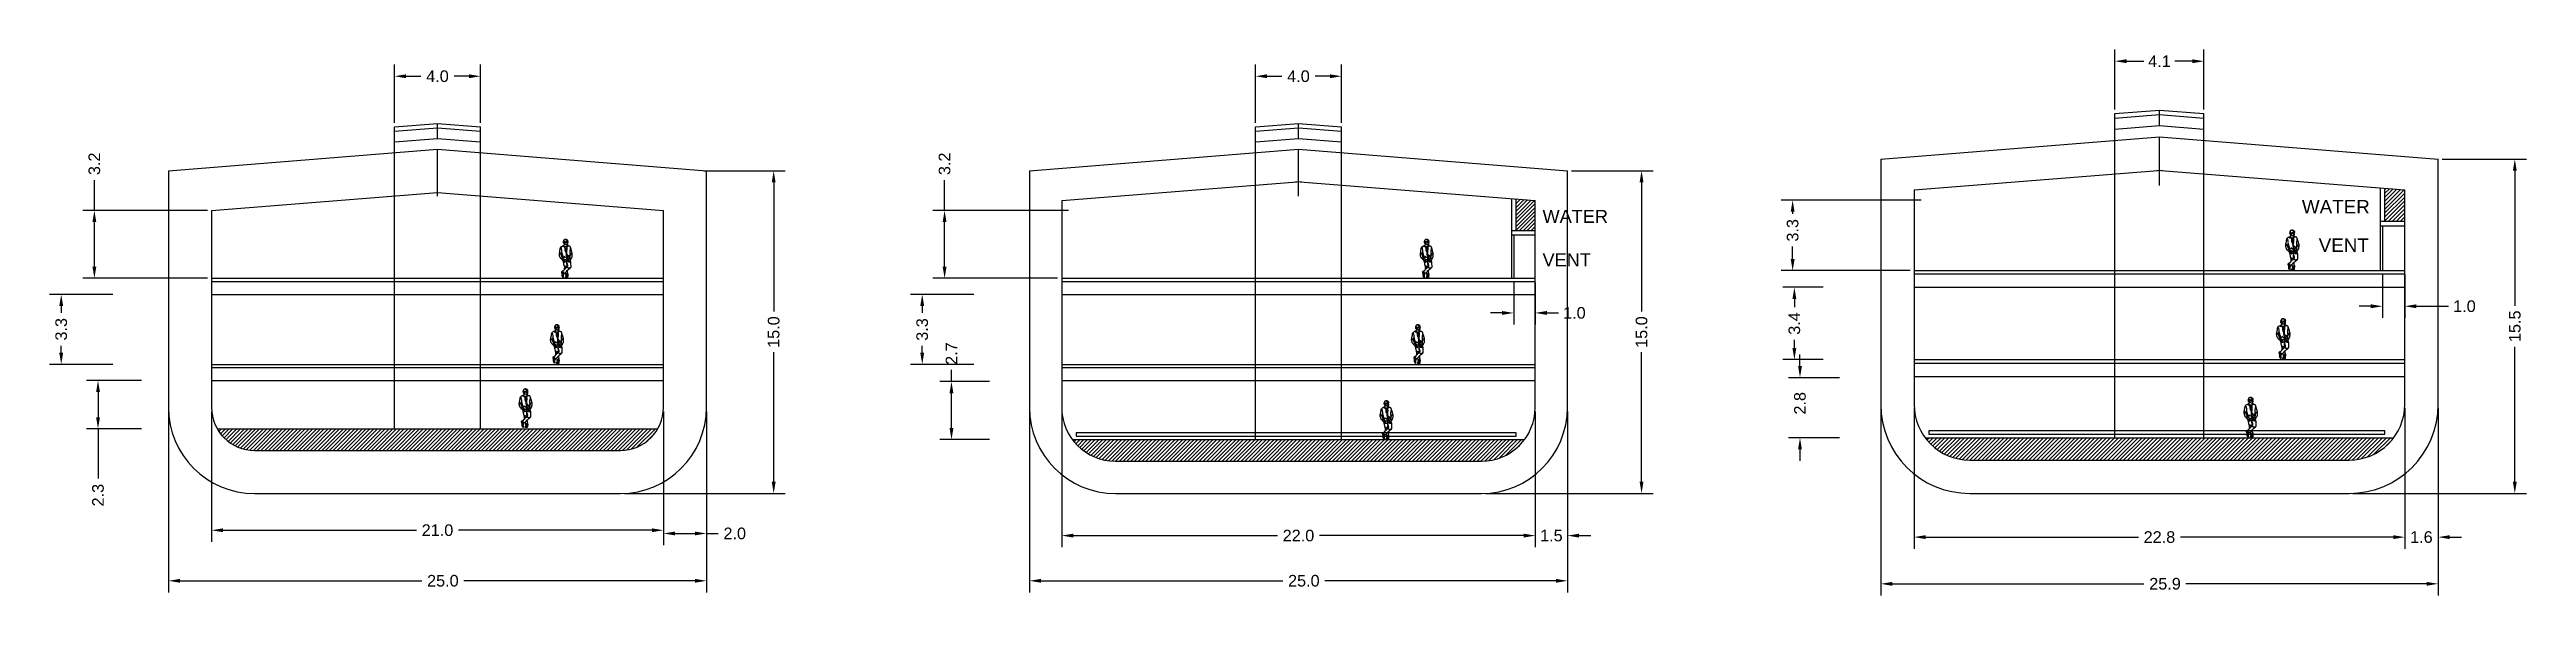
# Model space of a CAD drawing. Header units: inches. Extents: x -6 to 110, y -5 to 21.
import ezdxf

# ---------------------------------------------------------------- set-up
doc = ezdxf.new("R2010")
doc.units = ezdxf.units.IN
doc.header["$MEASUREMENT"] = 0
doc.layers.add('Bamboo', color=2, linetype='Continuous')
doc.layers.add('dims', color=1, linetype='Continuous')
doc.layers.add('INNER', color=7, linetype='Continuous', true_color=0x5200ff)
doc.layers.add('OUTER', color=7, linetype='Continuous', true_color=0xab00ff)
doc.styles.get("Standard").update_dxf_attribs({"font": 'arial.ttf'})
doc.dimstyles.get("Standard").update_dxf_attribs({"dimscale": 3, "dimtxt": 0.18, "dimasz": 0.18, "dimexe": 0.18, "dimexo": 0.0625, "dimgap": 0.09, "dimtad": 0, "dimdec": 1, "dimzin": 0, "dimdsep": 46, "dimtxsty": 'Standard', "dimcen": 0.09, "dimadec": 0, "dimazin": 0, "dimtfac": 1, "dimtdec": 1, "dimtofl": 0, "dimtmove": 0, "dimatfit": 3, "dimfxl": 1, "dimtolj": 1, "dimtzin": 0, "dimarcsym": 0})

msp = doc.modelspace()

# ---------------------------------------------------------------- texts
at = {"layer": 'dims', "attachment_point": 1}
for s, width, gutter_width, heights, insert, char_height in [('WATER', 6.0213, 3.02, [1.84], (63.84, 13.18), 0.603), ('WATER', 6.238, 3.12, [1.9], (99.12, 13.64), 0.625), ('VENT', 6.238, 3.12, [1.9], (99.9, 11.85), 0.625), ('VENT', 6.0213, 3.02, [1.84], (63.84, 11.16), 0.603)]:
    msp.add_mtext_dynamic_manual_height_columns(s, width=width, gutter_width=gutter_width, heights=heights, dxfattribs=dict(at, insert=insert, char_height=char_height))

# ---------------------------------------------------------------- blocks, each defined once
blk = doc.blocks.new('*D5')
at = {"layer": 'Defpoints', "color": 0, "transparency": 16777216}
for p in [(-3.44, 13.15), (2, 13.15), (2, 10)]:
    blk.add_point(p, dxfattribs=at)
at = {"layer": 'dims', "color": 0, "lineweight": -2, "transparency": 16777216}
for p, q in [((-3.44, 13.15), (-3.44, 14.56)), ((1.81, 13.15), (-3.98, 13.15)), ((-3.44, 10.54), (-3.44, 12.61)), ((1.81, 10), (-3.98, 10))]:
    blk.add_line(p, q, dxfattribs=at)
at = {"layer": 'dims', "color": 0, "transparency": 16777216}
for points in [[(-3.53, 12.61), (-3.35, 12.61), (-3.44, 13.15)], [(-3.53, 10.54), (-3.35, 10.54), (-3.44, 10)]]:
    blk.add_solid(points, dxfattribs=at)
at = {"layer": 'dims', "color": 0, "transparency": 16777216, "insert": (-3.44, 15.32), "char_height": 0.54, "attachment_point": 5, "rotation": 90}
blk.add_mtext('\\A1;3.2', dxfattribs=at)
blk = doc.blocks.new('*D6')
at = {"layer": 'Defpoints', "color": 0, "transparency": 16777216}
for p in [(14.5, 19.39), (10.5, 17.04), (14.5, 17.04)]:
    blk.add_point(p, dxfattribs=at)
at = {"layer": 'dims', "color": 0, "lineweight": -2, "transparency": 16777216}
for p, q in [((10.5, 17.23), (10.5, 19.93)), ((14.5, 17.23), (14.5, 19.93)), ((11.04, 19.39), (11.73, 19.39)), ((13.96, 19.39), (13.27, 19.39))]:
    blk.add_line(p, q, dxfattribs=at)
at = {"layer": 'dims', "color": 0, "transparency": 16777216}
for points in [[(11.04, 19.48), (11.04, 19.3), (10.5, 19.39)], [(13.96, 19.48), (13.96, 19.3), (14.5, 19.39)]]:
    blk.add_solid(points, dxfattribs=at)
at = {"layer": 'dims', "color": 0, "transparency": 16777216, "insert": (12.5, 19.39), "char_height": 0.54, "attachment_point": 5}
blk.add_mtext('\\A1;4.0', dxfattribs=at)
blk = doc.blocks.new('*D7')
at = {"layer": 'Defpoints', "color": 0, "transparency": 16777216}
for p in [(23, 4), (25, 4), (25, -1.86)]:
    blk.add_point(p, dxfattribs=at)
at = {"layer": 'dims', "color": 0, "lineweight": -2, "transparency": 16777216}
for p, q in [((23, 3.81), (23, -2.4)), ((25, 3.81), (25, -2.4)), ((23.54, -1.86), (24.46, -1.86)), ((25, -1.86), (25.54, -1.86))]:
    blk.add_line(p, q, dxfattribs=at)
at = {"layer": 'dims', "color": 0, "transparency": 16777216}
for points in [[(23.54, -1.77), (23.54, -1.95), (23, -1.86)], [(24.46, -1.77), (24.46, -1.95), (25, -1.86)]]:
    blk.add_solid(points, dxfattribs=at)
at = {"layer": 'dims', "color": 0, "transparency": 16777216, "insert": (26.31, -1.86), "char_height": 0.54, "attachment_point": 5}
blk.add_mtext('\\A1;2.0', dxfattribs=at)
blk = doc.blocks.new('*D9')
at = {"layer": 'Defpoints', "color": 0, "transparency": 16777216}
for p in [(0, 4), (25, 4), (25, -4.06)]:
    blk.add_point(p, dxfattribs=at)
at = {"layer": 'dims', "color": 0, "lineweight": -2, "transparency": 16777216}
for p, q in [((0, 3.81), (0, -4.6)), ((25, 3.81), (25, -4.6)), ((0.54, -4.06), (11.77, -4.06)), ((24.46, -4.06), (13.72, -4.06))]:
    blk.add_line(p, q, dxfattribs=at)
at = {"layer": 'dims', "color": 0, "transparency": 16777216}
for points in [[(0.54, -3.97), (0.54, -4.15), (0, -4.06)], [(24.46, -3.97), (24.46, -4.15), (25, -4.06)]]:
    blk.add_solid(points, dxfattribs=at)
at = {"layer": 'dims', "color": 0, "transparency": 16777216, "insert": (12.75, -4.06), "char_height": 0.54, "attachment_point": 5}
blk.add_mtext('\\A1;25.0', dxfattribs=at)
blk = doc.blocks.new('*D12')
at = {"layer": 'Defpoints', "color": 0, "transparency": 16777216}
for p in [(-4.98, 9.25), (-2.4, 9.25), (-2.4, 6)]:
    blk.add_point(p, dxfattribs=at)
at = {"layer": 'dims', "color": 0, "lineweight": -2, "transparency": 16777216}
for p, q in [((-2.58, 9.25), (-5.52, 9.25)), ((-4.98, 8.71), (-4.98, 8.39)), ((-2.58, 6), (-5.52, 6)), ((-4.98, 6.54), (-4.98, 6.86))]:
    blk.add_line(p, q, dxfattribs=at)
at = {"layer": 'dims', "color": 0, "transparency": 16777216}
for points in [[(-5.07, 8.71), (-4.89, 8.71), (-4.98, 9.25)], [(-5.07, 6.54), (-4.89, 6.54), (-4.98, 6)]]:
    blk.add_solid(points, dxfattribs=at)
at = {"layer": 'dims', "color": 0, "transparency": 16777216, "insert": (-4.98, 7.63), "char_height": 0.54, "attachment_point": 5, "rotation": 90}
blk.add_mtext('\\A1;3.3', dxfattribs=at)
blk = doc.blocks.new('*D13')
at = {"layer": 'Defpoints', "color": 0, "transparency": 16777216}
for p in [(24.69, 15), (21, 0), (28.12, 0)]:
    blk.add_point(p, dxfattribs=at)
at = {"layer": 'dims', "color": 0, "lineweight": -2, "transparency": 16777216}
for p, q in [((24.87, 15), (28.66, 15)), ((28.12, 14.46), (28.12, 8.45)), ((28.12, 0.54), (28.12, 6.56)), ((21.19, 0), (28.66, 0))]:
    blk.add_line(p, q, dxfattribs=at)
at = {"layer": 'dims', "color": 0, "transparency": 16777216}
for points in [[(28.03, 14.46), (28.21, 14.46), (28.12, 15)], [(28.03, 0.54), (28.21, 0.54), (28.12, 0)]]:
    blk.add_solid(points, dxfattribs=at)
at = {"layer": 'dims', "color": 0, "transparency": 16777216, "insert": (28.12, 7.5), "char_height": 0.54, "attachment_point": 5, "rotation": 90}
blk.add_mtext('\\A1;15.0', dxfattribs=at)
blk = doc.blocks.new('*D17')
at = {"layer": 'Defpoints', "color": 0, "transparency": 16777216}
for p in [(36.06, 13.15), (42, 13.15), (41.5, 10)]:
    blk.add_point(p, dxfattribs=at)
at = {"layer": 'dims', "color": 0, "lineweight": -2, "transparency": 16777216}
for p, q in [((36.06, 13.15), (36.06, 14.56)), ((41.81, 13.15), (35.52, 13.15)), ((36.06, 10.54), (36.06, 12.61)), ((41.31, 10), (35.52, 10))]:
    blk.add_line(p, q, dxfattribs=at)
at = {"layer": 'dims', "color": 0, "transparency": 16777216}
for points in [[(35.97, 12.61), (36.15, 12.61), (36.06, 13.15)], [(35.97, 10.54), (36.15, 10.54), (36.06, 10)]]:
    blk.add_solid(points, dxfattribs=at)
at = {"layer": 'dims', "color": 0, "transparency": 16777216, "insert": (36.06, 15.32), "char_height": 0.54, "attachment_point": 5, "rotation": 90}
blk.add_mtext('\\A1;3.2', dxfattribs=at)
blk = doc.blocks.new('*D21')
at = {"layer": 'Defpoints', "color": 0, "transparency": 16777216}
for p in [(54.5, 19.39), (50.5, 17.04), (54.5, 17.04)]:
    blk.add_point(p, dxfattribs=at)
at = {"layer": 'dims', "color": 0, "lineweight": -2, "transparency": 16777216}
for p, q in [((50.5, 17.23), (50.5, 19.93)), ((54.5, 17.23), (54.5, 19.93)), ((51.04, 19.39), (51.73, 19.39)), ((53.96, 19.39), (53.27, 19.39))]:
    blk.add_line(p, q, dxfattribs=at)
at = {"layer": 'dims', "color": 0, "transparency": 16777216}
for points in [[(51.04, 19.48), (51.04, 19.3), (50.5, 19.39)], [(53.96, 19.48), (53.96, 19.3), (54.5, 19.39)]]:
    blk.add_solid(points, dxfattribs=at)
at = {"layer": 'dims', "color": 0, "transparency": 16777216, "insert": (52.5, 19.39), "char_height": 0.54, "attachment_point": 5}
blk.add_mtext('\\A1;4.0', dxfattribs=at)
blk = doc.blocks.new('*D19')
at = {"layer": 'Defpoints', "color": 0, "transparency": 16777216}
for p in [(40, 4), (65, 4), (65, -4.06)]:
    blk.add_point(p, dxfattribs=at)
at = {"layer": 'dims', "color": 0, "lineweight": -2, "transparency": 16777216}
for p, q in [((40, 3.81), (40, -4.6)), ((65, 3.81), (65, -4.6)), ((40.54, -4.06), (51.77, -4.06)), ((64.46, -4.06), (53.72, -4.06))]:
    blk.add_line(p, q, dxfattribs=at)
at = {"layer": 'dims', "color": 0, "transparency": 16777216}
for points in [[(40.54, -3.97), (40.54, -4.15), (40, -4.06)], [(64.46, -3.97), (64.46, -4.15), (65, -4.06)]]:
    blk.add_solid(points, dxfattribs=at)
at = {"layer": 'dims', "color": 0, "transparency": 16777216, "insert": (52.75, -4.06), "char_height": 0.54, "attachment_point": 5}
blk.add_mtext('\\A1;25.0', dxfattribs=at)
blk = doc.blocks.new('*D16')
at = {"layer": 'Defpoints', "color": 0, "transparency": 16777216}
for p in [(35.02, 9.25), (37.6, 9.25), (37.6, 6)]:
    blk.add_point(p, dxfattribs=at)
at = {"layer": 'dims', "color": 0, "lineweight": -2, "transparency": 16777216}
for p, q in [((37.42, 9.25), (34.48, 9.25)), ((35.02, 8.71), (35.02, 8.39)), ((37.42, 6), (34.48, 6)), ((35.02, 6.54), (35.02, 6.86))]:
    blk.add_line(p, q, dxfattribs=at)
at = {"layer": 'dims', "color": 0, "transparency": 16777216}
for points in [[(34.93, 8.71), (35.11, 8.71), (35.02, 9.25)], [(34.93, 6.54), (35.11, 6.54), (35.02, 6)]]:
    blk.add_solid(points, dxfattribs=at)
at = {"layer": 'dims', "color": 0, "transparency": 16777216, "insert": (35.02, 7.62), "char_height": 0.54, "attachment_point": 5, "rotation": 90}
blk.add_mtext('\\A1;3.3', dxfattribs=at)
blk = doc.blocks.new('*D20')
at = {"layer": 'Defpoints', "color": 0, "transparency": 16777216}
for p in [(65, 15), (61, 0), (68.44, 0)]:
    blk.add_point(p, dxfattribs=at)
at = {"layer": 'dims', "color": 0, "lineweight": -2, "transparency": 16777216}
for p, q in [((65.19, 15), (68.98, 15)), ((68.44, 14.46), (68.44, 8.45)), ((68.44, 0.54), (68.44, 6.56)), ((61.19, 0), (68.98, 0))]:
    blk.add_line(p, q, dxfattribs=at)
at = {"layer": 'dims', "color": 0, "transparency": 16777216}
for points in [[(68.35, 14.46), (68.53, 14.46), (68.44, 15)], [(68.35, 0.54), (68.53, 0.54), (68.44, 0)]]:
    blk.add_solid(points, dxfattribs=at)
at = {"layer": 'dims', "color": 0, "transparency": 16777216, "insert": (68.44, 7.5), "char_height": 0.54, "attachment_point": 5, "rotation": 90}
blk.add_mtext('\\A1;15.0', dxfattribs=at)
blk = doc.blocks.new('*D23')
at = {"layer": 'Defpoints', "color": 0, "transparency": 16777216}
for p in [(63.5, 4), (65, 4), (65, -1.96)]:
    blk.add_point(p, dxfattribs=at)
at = {"layer": 'dims', "color": 0, "lineweight": -2, "transparency": 16777216}
for p, q in [((63.5, 3.81), (63.5, -2.5)), ((65, 3.81), (65, -2.5)), ((62.96, -1.96), (62.42, -1.96)), ((65.54, -1.96), (66.08, -1.96))]:
    blk.add_line(p, q, dxfattribs=at)
at = {"layer": 'dims', "color": 0, "transparency": 16777216}
for points in [[(62.96, -1.87), (62.96, -2.05), (63.5, -1.96)], [(65.54, -1.87), (65.54, -2.05), (65, -1.96)]]:
    blk.add_solid(points, dxfattribs=at)
at = {"layer": 'dims', "color": 0, "transparency": 16777216, "insert": (64.25, -1.96), "char_height": 0.54, "attachment_point": 5}
blk.add_mtext('\\A1;1.5', dxfattribs=at)
blk = doc.blocks.new('*D24')
at = {"layer": 'Defpoints', "color": 0, "transparency": 16777216}
for p in [(41.5, 4), (63.5, 4), (63.5, -1.96)]:
    blk.add_point(p, dxfattribs=at)
at = {"layer": 'dims', "color": 0, "lineweight": -2, "transparency": 16777216}
for p, q in [((41.5, 3.81), (41.5, -2.5)), ((63.5, 3.81), (63.5, -2.5)), ((42.04, -1.96), (51.52, -1.96)), ((62.96, -1.96), (53.48, -1.96))]:
    blk.add_line(p, q, dxfattribs=at)
at = {"layer": 'dims', "color": 0, "transparency": 16777216}
for points in [[(42.04, -1.87), (42.04, -2.05), (41.5, -1.96)], [(62.96, -1.87), (62.96, -2.05), (63.5, -1.96)]]:
    blk.add_solid(points, dxfattribs=at)
at = {"layer": 'dims', "color": 0, "transparency": 16777216, "insert": (52.5, -1.96), "char_height": 0.54, "attachment_point": 5}
blk.add_mtext('\\A1;22.0', dxfattribs=at)
blk = doc.blocks.new('*D25')
at = {"layer": 'Defpoints', "color": 0, "transparency": 16777216}
for p in [(36.38, 5.2), (38.34, 5.2), (38.34, 2.5)]:
    blk.add_point(p, dxfattribs=at)
at = {"layer": 'dims', "color": 0, "lineweight": -2, "transparency": 16777216}
for p, q in [((38.15, 5.2), (35.84, 5.2)), ((36.38, 5.2), (36.38, 5.74)), ((36.38, 3.04), (36.38, 4.66)), ((38.15, 2.5), (35.84, 2.5))]:
    blk.add_line(p, q, dxfattribs=at)
at = {"layer": 'dims', "color": 0, "transparency": 16777216}
for points in [[(36.29, 4.66), (36.47, 4.66), (36.38, 5.2)], [(36.29, 3.04), (36.47, 3.04), (36.38, 2.5)]]:
    blk.add_solid(points, dxfattribs=at)
at = {"layer": 'dims', "color": 0, "transparency": 16777216, "insert": (36.38, 6.5), "char_height": 0.54, "attachment_point": 5, "rotation": 90}
blk.add_mtext('\\A1;2.7', dxfattribs=at)
blk = doc.blocks.new('*D26')
at = {"layer": 'Defpoints', "color": 0, "transparency": 16777216}
for p in [(2, 4), (23, 4), (23, -1.71)]:
    blk.add_point(p, dxfattribs=at)
at = {"layer": 'dims', "color": 0, "lineweight": -2, "transparency": 16777216}
for p, q in [((2, 3.81), (2, -2.25)), ((23, 3.81), (23, -2.25)), ((2.54, -1.71), (11.52, -1.71)), ((22.46, -1.71), (13.48, -1.71))]:
    blk.add_line(p, q, dxfattribs=at)
at = {"layer": 'dims', "color": 0, "transparency": 16777216}
for points in [[(2.54, -1.62), (2.54, -1.8), (2, -1.71)], [(22.46, -1.62), (22.46, -1.8), (23, -1.71)]]:
    blk.add_solid(points, dxfattribs=at)
at = {"layer": 'dims', "color": 0, "transparency": 16777216, "insert": (12.5, -1.71), "char_height": 0.54, "attachment_point": 5}
blk.add_mtext('\\A1;21.0', dxfattribs=at)
blk = doc.blocks.new('*D27')
at = {"layer": 'Defpoints', "color": 0, "transparency": 16777216}
for p in [(-3.27, 5.25), (-1.06, 5.25), (-1.06, 3)]:
    blk.add_point(p, dxfattribs=at)
at = {"layer": 'dims', "color": 0, "lineweight": -2, "transparency": 16777216}
for p, q in [((-1.25, 5.25), (-3.81, 5.25)), ((-3.27, 4.71), (-3.27, 3.54)), ((-1.25, 3), (-3.81, 3)), ((-3.27, 3), (-3.27, 0.69))]:
    blk.add_line(p, q, dxfattribs=at)
at = {"layer": 'dims', "color": 0, "transparency": 16777216}
for points in [[(-3.36, 4.71), (-3.18, 4.71), (-3.27, 5.25)], [(-3.36, 3.54), (-3.18, 3.54), (-3.27, 3)]]:
    blk.add_solid(points, dxfattribs=at)
at = {"layer": 'dims', "color": 0, "transparency": 16777216, "insert": (-3.27, -0.08), "char_height": 0.54, "attachment_point": 5, "rotation": 90}
blk.add_mtext('\\A1;2.3', dxfattribs=at)
blk = doc.blocks.new('*D28')
at = {"layer": 'Defpoints', "color": 0, "transparency": 16777216}
for p in [(62.5, 10), (63.5, 10), (63.5, 8.39)]:
    blk.add_point(p, dxfattribs=at)
at = {"layer": 'dims', "color": 0, "lineweight": -2, "transparency": 16777216}
for p, q in [((62.5, 9.81), (62.5, 7.85)), ((63.5, 9.81), (63.5, 7.85)), ((61.96, 8.39), (61.42, 8.39)), ((64.04, 8.39), (64.58, 8.39))]:
    blk.add_line(p, q, dxfattribs=at)
at = {"layer": 'dims', "color": 0, "transparency": 16777216}
for points in [[(61.96, 8.48), (61.96, 8.3), (62.5, 8.39)], [(64.04, 8.48), (64.04, 8.3), (63.5, 8.39)]]:
    blk.add_solid(points, dxfattribs=at)
at = {"layer": 'dims', "color": 0, "transparency": 16777216, "insert": (65.32, 8.39), "char_height": 0.54, "attachment_point": 5}
blk.add_mtext('\\A1;1.0', dxfattribs=at)
blk = doc.blocks.new('*D33')
at = {"layer": 'Defpoints', "color": 0, "transparency": 16777216}
for p in [(75.46, 13.63), (81.62, 13.63), (81.1, 10.36)]:
    blk.add_point(p, dxfattribs=at)
at = {"layer": 'dims', "color": 0, "lineweight": -2, "transparency": 16777216}
for p, q in [((81.43, 13.63), (74.92, 13.63)), ((75.46, 13.09), (75.46, 12.99)), ((80.92, 10.36), (74.92, 10.36)), ((75.46, 10.9), (75.46, 11.47))]:
    blk.add_line(p, q, dxfattribs=at)
at = {"layer": 'dims', "color": 0, "transparency": 16777216}
for points in [[(75.37, 13.09), (75.55, 13.09), (75.46, 13.63)], [(75.37, 10.9), (75.55, 10.9), (75.46, 10.36)]]:
    blk.add_solid(points, dxfattribs=at)
at = {"layer": 'dims', "color": 0, "transparency": 16777216, "insert": (75.46, 12.23), "char_height": 0.54, "attachment_point": 5, "rotation": 90}
blk.add_mtext('\\A1;3.3', dxfattribs=at)
blk = doc.blocks.new('*D34')
at = {"layer": 'Defpoints', "color": 0, "transparency": 16777216}
for p in [(94.57, 20.09), (90.43, 17.66), (94.57, 17.66)]:
    blk.add_point(p, dxfattribs=at)
at = {"layer": 'dims', "color": 0, "lineweight": -2, "transparency": 16777216}
for p, q in [((90.43, 17.84), (90.43, 20.63)), ((90.97, 20.09), (91.78, 20.09)), ((94.03, 20.09), (93.22, 20.09)), ((94.57, 17.84), (94.57, 20.63))]:
    blk.add_line(p, q, dxfattribs=at)
at = {"layer": 'dims', "color": 0, "transparency": 16777216}
for points in [[(90.97, 20.18), (90.97, 20), (90.43, 20.09)], [(94.03, 20.18), (94.03, 20), (94.57, 20.09)]]:
    blk.add_solid(points, dxfattribs=at)
at = {"layer": 'dims', "color": 0, "transparency": 16777216, "insert": (92.5, 20.09), "char_height": 0.54, "attachment_point": 5}
blk.add_mtext('\\A1;4.1', dxfattribs=at)
blk = doc.blocks.new('*D35')
at = {"layer": 'Defpoints', "color": 0, "transparency": 16777216}
for p in [(79.55, 4.14), (105.45, 4.14), (105.45, -4.2)]:
    blk.add_point(p, dxfattribs=at)
at = {"layer": 'dims', "color": 0, "lineweight": -2, "transparency": 16777216}
for p, q in [((79.55, 3.96), (79.55, -4.74)), ((105.45, 3.96), (105.45, -4.74)), ((80.09, -4.2), (91.78, -4.2)), ((104.91, -4.2), (93.73, -4.2))]:
    blk.add_line(p, q, dxfattribs=at)
at = {"layer": 'dims', "color": 0, "transparency": 16777216}
for points in [[(80.09, -4.11), (80.09, -4.29), (79.55, -4.2)], [(104.91, -4.11), (104.91, -4.29), (105.45, -4.2)]]:
    blk.add_solid(points, dxfattribs=at)
at = {"layer": 'dims', "color": 0, "transparency": 16777216, "insert": (92.76, -4.2), "char_height": 0.54, "attachment_point": 5}
blk.add_mtext('\\A1;25.9', dxfattribs=at)
blk = doc.blocks.new('*D30')
at = {"layer": 'Defpoints', "color": 0, "transparency": 16777216}
for p in [(75.54, 9.58), (77.07, 9.58), (77.07, 6.22)]:
    blk.add_point(p, dxfattribs=at)
at = {"layer": 'dims', "color": 0, "lineweight": -2, "transparency": 16777216}
for p, q in [((76.88, 9.58), (75, 9.58)), ((75.54, 9.04), (75.54, 8.66)), ((75.54, 6.76), (75.54, 7.14)), ((76.88, 6.22), (75, 6.22))]:
    blk.add_line(p, q, dxfattribs=at)
at = {"layer": 'dims', "color": 0, "transparency": 16777216}
for points in [[(75.45, 9.04), (75.63, 9.04), (75.54, 9.58)], [(75.45, 6.76), (75.63, 6.76), (75.54, 6.22)]]:
    blk.add_solid(points, dxfattribs=at)
at = {"layer": 'dims', "color": 0, "transparency": 16777216, "insert": (75.54, 7.9), "char_height": 0.54, "attachment_point": 5, "rotation": 90}
blk.add_mtext('\\A1;3.4', dxfattribs=at)
blk = doc.blocks.new('*D36')
at = {"layer": 'Defpoints', "color": 0, "transparency": 16777216}
for p in [(105.45, 15.54), (101.31, 0), (109.01, 0)]:
    blk.add_point(p, dxfattribs=at)
at = {"layer": 'dims', "color": 0, "lineweight": -2, "transparency": 16777216}
for p, q in [((105.64, 15.54), (109.55, 15.54)), ((109.01, 15), (109.01, 8.72)), ((109.01, 0.54), (109.01, 6.82)), ((101.49, 0), (109.55, 0))]:
    blk.add_line(p, q, dxfattribs=at)
at = {"layer": 'dims', "color": 0, "transparency": 16777216}
for points in [[(108.92, 15), (109.1, 15), (109.01, 15.54)], [(108.92, 0.54), (109.1, 0.54), (109.01, 0)]]:
    blk.add_solid(points, dxfattribs=at)
at = {"layer": 'dims', "color": 0, "transparency": 16777216, "insert": (109.01, 7.77), "char_height": 0.54, "attachment_point": 5, "rotation": 90}
blk.add_mtext('\\A1;15.5', dxfattribs=at)
blk = doc.blocks.new('*D31')
at = {"layer": 'Defpoints', "color": 0, "transparency": 16777216}
for p in [(103.9, 4.14), (105.45, 4.14), (105.45, -2.03)]:
    blk.add_point(p, dxfattribs=at)
at = {"layer": 'dims', "color": 0, "lineweight": -2, "transparency": 16777216}
for p, q in [((103.9, 3.96), (103.9, -2.57)), ((105.45, 3.96), (105.45, -2.57)), ((103.36, -2.03), (102.82, -2.03)), ((105.99, -2.03), (106.53, -2.03))]:
    blk.add_line(p, q, dxfattribs=at)
at = {"layer": 'dims', "color": 0, "transparency": 16777216}
for points in [[(103.36, -1.94), (103.36, -2.12), (103.9, -2.03)], [(105.99, -1.94), (105.99, -2.12), (105.45, -2.03)]]:
    blk.add_solid(points, dxfattribs=at)
at = {"layer": 'dims', "color": 0, "transparency": 16777216, "insert": (104.67, -2.03), "char_height": 0.54, "attachment_point": 5}
blk.add_mtext('\\A1;1.6', dxfattribs=at)
blk = doc.blocks.new('*D32')
at = {"layer": 'Defpoints', "color": 0, "transparency": 16777216}
for p in [(81.1, 4.14), (103.9, 4.14), (103.9, -2.03)]:
    blk.add_point(p, dxfattribs=at)
at = {"layer": 'dims', "color": 0, "lineweight": -2, "transparency": 16777216}
for p, q in [((81.1, 3.96), (81.1, -2.57)), ((103.9, 3.96), (103.9, -2.57)), ((81.64, -2.03), (91.52, -2.03)), ((103.36, -2.03), (93.48, -2.03))]:
    blk.add_line(p, q, dxfattribs=at)
at = {"layer": 'dims', "color": 0, "transparency": 16777216}
for points in [[(81.64, -1.94), (81.64, -2.12), (81.1, -2.03)], [(103.36, -1.94), (103.36, -2.12), (103.9, -2.03)]]:
    blk.add_solid(points, dxfattribs=at)
at = {"layer": 'dims', "color": 0, "transparency": 16777216, "insert": (92.5, -2.03), "char_height": 0.54, "attachment_point": 5}
blk.add_mtext('\\A1;22.8', dxfattribs=at)
blk = doc.blocks.new('*D29')
at = {"layer": 'Defpoints', "color": 0, "transparency": 16777216}
for p in [(75.8, 5.38), (77.83, 5.38), (77.83, 2.59)]:
    blk.add_point(p, dxfattribs=at)
at = {"layer": 'dims', "color": 0, "lineweight": -2, "transparency": 16777216}
for p, q in [((75.8, 5.92), (75.8, 6.46)), ((77.64, 5.38), (75.26, 5.38)), ((77.64, 2.59), (75.26, 2.59)), ((75.8, 2.05), (75.8, 1.51))]:
    blk.add_line(p, q, dxfattribs=at)
at = {"layer": 'dims', "color": 0, "transparency": 16777216}
for points in [[(75.71, 5.92), (75.89, 5.92), (75.8, 5.38)], [(75.71, 2.05), (75.89, 2.05), (75.8, 2.59)]]:
    blk.add_solid(points, dxfattribs=at)
at = {"layer": 'dims', "color": 0, "transparency": 16777216, "insert": (75.8, 4.19), "char_height": 0.54, "attachment_point": 5, "rotation": 90}
blk.add_mtext('\\A1;2.8', dxfattribs=at)
blk = doc.blocks.new('*D37')
at = {"layer": 'Defpoints', "color": 0, "transparency": 16777216}
for p in [(102.86, 10.36), (103.9, 10.36), (103.9, 8.7)]:
    blk.add_point(p, dxfattribs=at)
at = {"layer": 'dims', "color": 0, "lineweight": -2, "transparency": 16777216}
for p, q in [((102.86, 10.17), (102.86, 8.16)), ((103.9, 10.17), (103.9, 8.16)), ((102.32, 8.7), (101.78, 8.7)), ((104.44, 8.7), (105.93, 8.7))]:
    blk.add_line(p, q, dxfattribs=at)
at = {"layer": 'dims', "color": 0, "transparency": 16777216}
for points in [[(102.32, 8.79), (102.32, 8.61), (102.86, 8.7)], [(104.44, 8.79), (104.44, 8.61), (103.9, 8.7)]]:
    blk.add_solid(points, dxfattribs=at)
at = {"layer": 'dims', "color": 0, "transparency": 16777216, "insert": (106.67, 8.7), "char_height": 0.54, "attachment_point": 5}
blk.add_mtext('\\A1;1.0', dxfattribs=at)

# ---------------------------------------------------------------- dimensions: what is measured, and where the dimension line sits
at = {"layer": 'dims'}
for base, p1, p2, picture, middle in [((14.5, 19.39), (10.5, 17.04), (14.5, 17.04), '*D6', (12.5, 19.39)), ((54.5, 19.39), (50.5, 17.04), (54.5, 17.04), '*D21', (52.5, 19.39)), ((94.57, 20.09), (90.43, 17.66), (94.57, 17.66), '*D34', (92.5, 20.09)), ((63.5, 8.39), (62.5, 10), (63.5, 10), '*D28', (65.32, 8.39)), ((23, -1.71), (2, 4), (23, 4), '*D26', (12.5, -1.71)), ((25, -1.86), (23, 4), (25, 4), '*D7', (26.31, -1.86)), ((63.5, -1.96), (41.5, 4), (63.5, 4), '*D24', (52.5, -1.96)), ((65, -1.96), (63.5, 4), (65, 4), '*D23', (64.25, -1.96)), ((103.9, -2.03), (81.1, 4.14), (103.9, 4.14), '*D32', (92.5, -2.03)), ((105.45, -2.0261), (103.896, 4.144), (105.45, 4.144), '*D31', (104.673, -2.0261))]:
    dim = msp.add_linear_dim(base=base, p1=p1, p2=p2, dimstyle='Standard', dxfattribs=at)
    dim.commit()
    dim.dimension.update_dxf_attribs({"geometry": picture, "text_midpoint": middle})
for base, p1, p2, picture, middle in [((-3.4434, 13.1536), (2, 10), (2, 13.1536), '*D5', (-3.4434, 15.318)), ((36.0566, 13.1536), (41.5, 10), (42, 13.1536), '*D17', (36.0566, 15.318)), ((75.46, 13.63), (81.1, 10.36), (81.62, 13.63), '*D33', (75.46, 12.23)), ((75.54, 9.58), (77.07, 6.22), (77.07, 9.58), '*D30', (75.54, 7.9)), ((75.8, 5.38), (77.83, 2.59), (77.83, 5.38), '*D29', (75.8, 4.19)), ((-3.27410164, 5.25), (-1.06059921, 3), (-1.06059921, 5.25), '*D27', (-3.27410164, -0.07694407))]:
    dim = msp.add_linear_dim(base=base, p1=p1, p2=p2, angle=90, dimstyle='Standard', dxfattribs=at)
    dim.commit()
    dim.dimension.update_dxf_attribs({"geometry": picture, "text_midpoint": middle, "dimtype": 160})
for base, p1, p2, picture, middle in [((28.12, 0), (24.69, 15), (21, 0), '*D13', (28.12, 7.5)), ((68.44, 0), (65, 15), (61, 0), '*D20', (68.44, 7.5)), ((109.01, 0), (105.45, 15.54), (101.31, 0), '*D36', (109.01, 7.77)), ((-4.98317347, 9.25), (-2.39741489, 6), (-2.39741489, 9.25), '*D12', (-4.98317347, 7.625)), ((35.01682653, 9.25), (37.60258511, 6), (37.60258511, 9.25), '*D16', (35.01682653, 7.625)), ((36.38, 5.2), (38.34, 2.5), (38.34, 5.2), '*D25', (36.38, 6.5))]:
    dim = msp.add_linear_dim(base=base, p1=p1, p2=p2, angle=90, dimstyle='Standard', dxfattribs=at)
    dim.commit()
    dim.dimension.update_dxf_attribs({"geometry": picture, "text_midpoint": middle})
for base, p1, p2, picture, middle in [((103.9, 8.7), (102.86, 10.36), (103.9, 10.36), '*D37', (106.67, 8.7)), ((25, -4.06), (0, 4), (25, 4), '*D9', (12.75, -4.06)), ((65, -4.06), (40, 4), (65, 4), '*D19', (52.75, -4.06)), ((105.45, -4.2), (79.55, 4.14), (105.45, 4.14), '*D35', (92.76, -4.2))]:
    dim = msp.add_linear_dim(base=base, p1=p1, p2=p2, dimstyle='Standard', dxfattribs=at)
    dim.commit()
    dim.dimension.update_dxf_attribs({"geometry": picture, "text_midpoint": middle, "dimtype": 160})

# ---------------------------------------------------------------- hatches: boundary and pattern name
at = {"layer": 'dims'}
h = msp.add_hatch(dxfattribs=at)
h.set_pattern_fill('ANSI31', color=256)
h.paths.add_polyline_path([(22.73, 3), (2.27, 3, 0.267949), (4, 2), (21, 2, 0.267949)])
h = msp.add_hatch(dxfattribs=at)
h.set_pattern_fill('ANSI31', color=256)
h.set_pattern_definition([(45, (-10, 0), (-0.08838835, 0.08838835), [])])
h.paths.add_polyline_path([(42, 2.5, 0.236068), (44, 1.5), (61, 1.5, 0.236068), (63, 2.5)])
h = msp.add_hatch(dxfattribs=at)
h.set_pattern_fill('ANSI31', color=256, scale=1.036)
h.set_pattern_definition([(45, (27.75, 0), (-0.09157033, 0.09157033), [])])
h.paths.add_polyline_path([(81.62, 2.59, 0.236068), (83.69, 1.55), (101.31, 1.55, 0.236068), (103.38, 2.59)])
at = {"layer": 'INNER'}
h = msp.add_hatch(dxfattribs=at)
h.set_pattern_fill('ANSI31', color=256, scale=1.036)
h.set_pattern_definition([(45, (38.11, 0), (-0.09157033, 0.09157033), [])])
h.paths.add_polyline_path([(103.9, 14.11), (102.96, 14.18), (102.96, 12.64), (103.9, 12.64)])
h = msp.add_hatch(dxfattribs=at)
h.set_pattern_fill('ANSI31', color=256)
h.paths.add_polyline_path([(63.5, 13.62), (62.6, 13.69), (62.6, 12.2), (63.5, 12.2)])

# ---------------------------------------------------------------- linework, layer by layer
for p, q in [((90.43, 17.66), (92.5, 17.82)), ((90.43, 2.59), (90.43, 17.66)), ((90.43, 17.45), (92.5, 17.62)), ((92.5, 17.82), (94.57, 17.66)), ((92.5, 17.1), (92.5, 17.82)), ((92.5, 17.62), (94.57, 17.45)), ((94.57, 2.59), (94.57, 17.66)), ((10.5, 17.04), (12.5, 17.2)), ((10.5, 3), (10.5, 17.04)), ((10.5, 16.84), (12.5, 17)), ((10.5, 16.34), (12.5, 16.5)), ((12.5, 17.2), (14.5, 17.04)), ((12.5, 16.5), (12.5, 17.2)), ((12.5, 17), (14.5, 16.84)), ((12.5, 16.5), (14.5, 16.34)), ((14.5, 3), (14.5, 17.04)), ((50.5, 17.04), (52.5, 17.2)), ((50.5, 2.5), (50.5, 17.04)), ((50.5, 16.84), (52.5, 17)), ((50.5, 16.34), (52.5, 16.5)), ((52.5, 17.2), (54.5, 17.04)), ((52.5, 16.5), (52.5, 17.2)), ((52.5, 17), (54.5, 16.84)), ((52.5, 16.5), (54.5, 16.34)), ((54.5, 2.5), (54.5, 17.04)), ((79.55, 15.54), (92.5, 16.58)), ((90.43, 16.93), (92.5, 17.1)), ((92.5, 17.1), (94.57, 16.93)), ((92.5, 16.58), (105.45, 15.54)), ((92.5, 14.32), (92.5, 16.58)), ((0, 15), (12.5, 16)), ((0, 15), (0, 4)), ((12.5, 16), (25, 15)), ((12.5, 13.82), (12.5, 16)), ((25, 4), (25, 15)), ((40, 15), (52.5, 16)), ((40, 15), (40, 4)), ((52.5, 16), (65, 15)), ((52.5, 13.82), (52.5, 16)), ((65, 4), (65, 15)), ((79.55, 15.54), (79.55, 4.14)), ((81.1, 14.11), (92.62, 15.03)), ((92.38, 15.03), (103.9, 14.11)), ((105.45, 4.14), (105.45, 15.54)), ((2, 13.15), (12.5, 13.99)), ((12.5, 13.99), (23, 13.15)), ((41.5, 13.62), (52.62, 14.5)), ((52.38, 14.5), (63.5, 13.62)), ((81.1, 14.11), (81.1, 4.14)), ((102.76, 14.2), (102.76, 10.36)), ((102.96, 14.19), (102.96, 12.64)), ((103.9, 4.14), (103.9, 14.11)), ((2, 13.15), (2, 4)), ((23, 4), (23, 13.15)), ((41.5, 13.62), (41.5, 4)), ((62.4, 13.7), (62.4, 10)), ((62.6, 13.7), (62.6, 12.2)), ((63.5, 4), (63.5, 13.62)), ((63.5, 12.2), (62.4, 12.2)), ((63.5, 12), (62.4, 12)), ((62.5, 12), (62.5, 10)), ((63.5, 10), (63.5, 12)), ((103.9, 12.64), (102.76, 12.64)), ((103.9, 12.43), (102.76, 12.43)), ((102.86, 12.43), (102.86, 10.36)), ((103.9, 10.36), (103.9, 12.43)), ((81.1, 10.36), (103.9, 10.36)), ((102.86, 10.36), (103.9, 10.36)), ((2, 10), (23, 10)), ((2, 9.85), (23, 9.85)), ((2, 9.25), (23, 9.25)), ((41.5, 10), (63.5, 10)), ((41.5, 9.85), (63.5, 9.85)), ((41.5, 9.25), (63.5, 9.25)), ((62.5, 10), (63.5, 10)), ((81.1, 10.2), (103.9, 10.2)), ((81.1, 9.58), (103.9, 9.58)), ((2, 6), (23, 6)), ((2, 5.85), (23, 5.85)), ((41.5, 6), (63.5, 6)), ((41.5, 5.85), (63.5, 5.85)), ((81.1, 6.22), (103.9, 6.22)), ((81.1, 6.06), (103.9, 6.06)), ((2, 5.25), (23, 5.25)), ((41.5, 5.25), (63.5, 5.25)), ((81.1, 5.44), (103.9, 5.44)), ((2.27, 3), (22.73, 3)), ((42, 2.5), (63, 2.5)), ((81.62, 2.59), (103.38, 2.59)), ((4, 2), (21, 2)), ((44, 1.5), (61, 1.5)), ((83.69, 1.55), (101.31, 1.55)), ((4, 0), (21, 0)), ((44, 0), (61, 0)), ((83.69, 0), (101.31, 0))]:
    msp.add_line(p, q)
for centre, radius, start, end in [((4, 4), 4, 180, 270), ((4, 4), 2, 180, 270), ((21, 4), 2, 270, 0), ((21, 4), 4, 270, 0), ((44, 4), 4, 180, 270), ((44, 4), 2.5, 180, 270), ((61, 4), 4, 270, 0), ((61, 4), 2.5, 270, 0), ((83.69, 4.14), 4.14, 180, 270), ((83.69, 4.14), 2.59, 180, 270), ((101.31, 4.14), 4.14, 270, 0), ((101.31, 4.14), 2.59, 270, 0)]:
    msp.add_arc(centre, radius, start, end)
at = {"layer": 'Bamboo'}
for points in [[(42.17, 2.66), (62.61, 2.66), (62.61, 2.81), (42.17, 2.81)], [(81.79, 2.75), (102.97, 2.75), (102.97, 2.91), (81.79, 2.91)]]:
    msp.add_lwpolyline(points, close=True, dxfattribs=at)
at = {"layer": 'INNER'}
for p, q in [((18.3, 11), (18.39, 10.99)), ((18.4, 10.99), (18.4, 10.97)), ((18.54, 10.86), (18.56, 10.87)), ((18.59, 10.84), (18.6, 10.83)), ((18.67, 11.1), (18.71, 11.1)), ((58.3, 11), (58.39, 10.99)), ((58.4, 10.99), (58.4, 10.97)), ((58.54, 10.86), (58.56, 10.87)), ((58.59, 10.84), (58.6, 10.83)), ((58.67, 11.1), (58.71, 11.1)), ((98.51, 11.39), (98.61, 11.39)), ((98.61, 11.39), (98.61, 11.36)), ((98.76, 11.25), (98.78, 11.26)), ((98.81, 11.23), (98.81, 11.22)), ((98.89, 11.5), (98.93, 11.5)), ((17.89, 7.03), (17.99, 7.02)), ((17.99, 7.02), (17.99, 7)), ((18.27, 7.13), (18.3, 7.13)), ((57.89, 7.03), (57.99, 7.02)), ((57.99, 7.02), (57.99, 7)), ((58.27, 7.13), (58.3, 7.13)), ((98.09, 7.28), (98.19, 7.27)), ((98.19, 7.27), (98.19, 7.25)), ((98.34, 7.13), (98.36, 7.14)), ((98.39, 7.11), (98.39, 7.1)), ((98.47, 7.39), (98.51, 7.39)), ((18.13, 6.89), (18.15, 6.89)), ((18.18, 6.86), (18.19, 6.86)), ((58.13, 6.89), (58.15, 6.89)), ((58.18, 6.86), (58.19, 6.86)), ((16.43, 4.04), (16.53, 4.04)), ((16.53, 4.04), (16.53, 4.02)), ((16.67, 3.91), (16.69, 3.91)), ((16.72, 3.88), (16.73, 3.87)), ((16.81, 4.15), (16.84, 4.15)), ((56.43, 3.5), (56.53, 3.49)), ((56.53, 3.49), (56.53, 3.47)), ((56.81, 3.6), (56.84, 3.6)), ((96.57, 3.62), (96.67, 3.62)), ((96.68, 3.61), (96.68, 3.59)), ((96.82, 3.48), (96.85, 3.48)), ((96.88, 3.45), (96.88, 3.44)), ((96.96, 3.73), (97, 3.73)), ((56.67, 3.36), (56.69, 3.36)), ((56.72, 3.33), (56.73, 3.32))]:
    msp.add_line(p, q, dxfattribs=at)
for points, knots in [([(18.34, 11.51), (18.34, 11.51), (18.33, 11.49), (18.32, 11.47), (18.34, 11.48), (18.36, 11.48), (18.37, 11.49), (18.38, 11.5), (18.39, 11.49), (18.38, 11.48), (18.39, 11.48), (18.4, 11.48), (18.4, 11.47), (18.4, 11.47)], [0, 0, 0, 0, 27.72809, 44.317572, 57.583049, 79.507416, 99.897818, 110.335082, 112.86618, 121.914545, 127.252129, 129.063917, 149.466628, 149.466628, 149.466628, 149.466628]), ([(18.36, 11.74), (18.37, 11.73), (18.4, 11.72), (18.41, 11.69), (18.42, 11.68)], [0, 0, 0, 0, 49.821518, 91.545311, 91.545311, 91.545311, 91.545311]), ([(18.36, 11.72), (18.36, 11.71), (18.37, 11.7), (18.37, 11.67), (18.37, 11.66), (18.37, 11.66)], [0, 0, 0, 0, 40.755009, 55.476478, 73.878055, 73.878055, 73.878055, 73.878055]), ([(18.43, 11.65), (18.42, 11.65), (18.41, 11.67), (18.4, 11.67), (18.38, 11.67), (18.38, 11.66), (18.38, 11.65), (18.39, 11.64), (18.39, 11.62), (18.41, 11.62), (18.42, 11.61), (18.43, 11.62), (18.43, 11.62), (18.42, 11.62)], [0, 0, 0, 0, 31.456705, 50.637891, 62.607634, 77.811477, 87.328011, 104.381719, 120.767616, 138.761922, 148.604658, 158.621415, 167.172475, 167.172475, 167.172475, 167.172475]), ([(18.43, 11.45), (18.43, 11.45), (18.42, 11.45), (18.41, 11.47), (18.39, 11.49), (18.38, 11.51), (18.38, 11.53), (18.38, 11.54), (18.39, 11.54), (18.39, 11.55), (18.39, 11.55), (18.39, 11.56)], [0, 0, 0, 0, 21.123848, 37.836205, 59.914639, 90.85913, 117.665626, 122.081764, 129.87925, 134.59815, 151.381027, 151.381027, 151.381027, 151.381027]), ([(18.38, 11.54), (18.38, 11.54), (18.38, 11.55), (18.38, 11.55), (18.39, 11.55)], [0, 0, 0, 0, 12.854756, 23.174151, 23.174151, 23.174151, 23.174151]), ([(18.41, 11.66), (18.4, 11.67), (18.4, 11.67), (18.39, 11.67), (18.38, 11.66), (18.39, 11.64), (18.39, 11.63), (18.4, 11.63), (18.4, 11.63)], [0, 0, 0, 0, 11.540919, 21.259841, 33.267263, 45.932064, 62.628089, 71.248901, 71.248901, 71.248901, 71.248901]), ([(18.41, 11.65), (18.41, 11.65), (18.41, 11.65), (18.41, 11.66), (18.4, 11.65), (18.4, 11.65), (18.39, 11.65), (18.39, 11.64), (18.39, 11.64), (18.4, 11.63), (18.4, 11.63)], [0, 0, 0, 0, 7.885131, 9.504377, 13.84251, 20.707455, 29.140894, 33.111004, 38.002642, 47.898933, 47.898933, 47.898933, 47.898933]), ([(18.4, 11.57), (18.4, 11.58), (18.41, 11.58), (18.41, 11.6), (18.4, 11.6), (18.41, 11.61), (18.4, 11.61), (18.39, 11.62), (18.4, 11.62), (18.4, 11.62), (18.39, 11.63)], [2.037045, 2.037045, 2.037045, 2.037045, 14.647245, 31.932992, 41.056654, 48.058862, 57.118052, 63.772928, 70.481285, 85.309203, 85.309203, 85.309203, 85.309203]), ([(18.41, 11.64), (18.41, 11.64), (18.41, 11.64), (18.41, 11.64), (18.41, 11.65), (18.41, 11.64), (18.41, 11.64), (18.42, 11.64), (18.42, 11.63), (18.41, 11.63), (18.41, 11.63), (18.41, 11.64), (18.41, 11.64)], [0, 0, 0, 0, 5.373657, 8.773131, 13.002981, 16.659627, 22.135219, 29.104742, 34.611744, 38.93591, 48.591203, 52.076338, 52.076338, 52.076338, 52.076338]), ([(18.54, 11.74), (18.53, 11.75), (18.52, 11.77), (18.48, 11.79), (18.44, 11.79), (18.42, 11.79)], [0, 0, 0, 0, 23.834748, 80.432799, 143.748038, 143.748038, 143.748038, 143.748038]), ([(18.52, 11.55), (18.52, 11.55), (18.49, 11.56), (18.44, 11.56), (18.43, 11.6), (18.42, 11.61), (18.42, 11.61)], [0, 0, 0, 0, 21.859074, 97.416346, 130.330346, 133.34362, 133.34362, 133.34362, 133.34362]), ([(18.43, 11.65), (18.43, 11.65), (18.44, 11.64), (18.45, 11.66), (18.43, 11.68), (18.45, 11.69), (18.47, 11.7), (18.48, 11.72), (18.49, 11.72), (18.51, 11.7), (18.48, 11.74), (18.52, 11.7), (18.49, 11.74), (18.52, 11.72), (18.5, 11.73), (18.51, 11.74), (18.52, 11.74), (18.53, 11.7), (18.52, 11.74), (18.55, 11.73), (18.54, 11.7), (18.55, 11.73), (18.55, 11.72), (18.55, 11.71), (18.56, 11.72), (18.56, 11.71), (18.56, 11.71)], [0, 0, 0, 0, 7.570696, 22.098392, 50.53883, 69.95408, 96.305783, 109.92333, 122.096459, 138.477534, 154.979989, 175.421304, 196.881005, 209.497096, 217.741629, 224.607555, 248.892208, 264.474665, 283.803042, 294.632448, 316.130681, 333.441474, 343.228803, 345.667969, 351.015118, 359.299477, 359.299477, 359.299477, 359.299477]), ([(18.53, 11.69), (18.53, 11.69), (18.53, 11.68), (18.51, 11.68), (18.5, 11.68), (18.49, 11.67), (18.47, 11.67), (18.49, 11.68), (18.5, 11.68), (18.51, 11.68), (18.52, 11.68), (18.53, 11.69), (18.53, 11.69)], [0, 0, 0, 0, 12.893379, 24.693636, 45.886078, 59.575406, 68.859635, 88.968514, 95.607477, 111.043891, 125.241404, 136.944831, 136.944831, 136.944831, 136.944831]), ([(18.52, 11.55), (18.52, 11.54), (18.51, 11.52), (18.52, 11.5), (18.51, 11.49), (18.51, 11.47), (18.49, 11.44), (18.49, 11.4), (18.48, 11.35), (18.48, 11.28), (18.46, 11.18), (18.48, 11.08), (18.49, 11), (18.52, 10.95), (18.52, 10.9), (18.53, 10.87), (18.54, 10.86)], [0, 0, 0, 0, 37.64415, 56.714663, 69.321283, 81.379806, 124.30272, 158.361446, 210.691109, 302.459229, 406.289919, 535.279448, 627.815756, 658.496647, 733.608307, 776.226047, 776.226047, 776.226047, 776.226047]), ([(18.48, 11.66), (18.48, 11.66), (18.49, 11.67), (18.5, 11.67), (18.51, 11.67), (18.52, 11.67)], [0, 0, 0, 0, 12.579894, 26.03924, 43.475107, 43.475107, 43.475107, 43.475107]), ([(18.52, 11.66), (18.51, 11.66), (18.51, 11.66), (18.5, 11.66), (18.49, 11.66), (18.49, 11.67)], [0, 0, 0, 0, 8.75755, 22.944017, 33.092623, 33.092623, 33.092623, 33.092623]), ([(18.51, 11.67), (18.51, 11.67), (18.51, 11.67), (18.51, 11.66), (18.51, 11.66)], [1.867638, 1.867638, 1.867638, 1.867638, 9.147346, 13.717236, 13.717236, 13.717236, 13.717236]), ([(18.51, 11.6), (18.51, 11.6), (18.51, 11.59), (18.52, 11.59), (18.53, 11.59), (18.53, 11.59), (18.55, 11.58), (18.54, 11.59), (18.54, 11.6), (18.55, 11.6), (18.55, 11.61), (18.55, 11.61)], [0, 0, 0, 0, 5.456441, 13.874618, 20.5501, 27.20143, 45.871929, 55.320308, 61.002053, 68.102458, 73.596837, 73.596837, 73.596837, 73.596837]), ([(18.51, 11.6), (18.51, 11.6), (18.51, 11.6), (18.52, 11.6), (18.53, 11.61), (18.54, 11.61), (18.55, 11.61), (18.55, 11.61), (18.55, 11.61)], [0, 0, 0, 0, 4.215483, 15.607768, 28.431828, 38.234859, 42.600258, 46.612312, 46.612312, 46.612312, 46.612312]), ([(18.54, 11.6), (18.54, 11.6), (18.54, 11.59), (18.53, 11.59), (18.52, 11.59), (18.51, 11.6), (18.52, 11.6), (18.53, 11.6), (18.54, 11.6), (18.54, 11.6), (18.54, 11.6), (18.54, 11.6)], [0, 0, 0, 0, 4.042684, 16.202188, 29.775251, 37.77364, 42.703661, 56.015115, 65.560996, 74.512291, 75.078858, 75.078858, 75.078858, 75.078858]), ([(18.52, 11.67), (18.52, 11.67), (18.52, 11.67), (18.52, 11.67), (18.52, 11.66)], [0, 0, 0, 0, 5.140343, 10.484156, 10.484156, 10.484156, 10.484156]), ([(18.52, 11.55), (18.53, 11.54), (18.53, 11.53), (18.54, 11.52), (18.54, 11.51)], [0, 0, 0, 0, 22.559835, 42.697974, 42.697974, 42.697974, 42.697974]), ([(18.56, 11.52), (18.56, 11.52), (18.57, 11.51), (18.58, 11.47), (18.57, 11.5), (18.56, 11.5), (18.54, 11.51), (18.54, 11.51), (18.54, 11.5), (18.53, 11.5), (18.52, 11.49), (18.52, 11.48)], [0, 0, 0, 0, 19.836801, 47.138985, 61.360547, 88.660423, 103.169232, 106.751952, 112.022905, 126.274643, 145.305367, 145.305367, 145.305367, 145.305367]), ([(18.53, 11.64), (18.53, 11.64), (18.52, 11.63), (18.53, 11.62), (18.53, 11.62), (18.54, 11.62), (18.54, 11.62), (18.56, 11.62), (18.55, 11.62), (18.55, 11.62)], [0, 0, 0, 0, 8.099462, 15.789951, 24.079092, 31.312135, 35.218537, 45.284219, 52.779167, 52.779167, 52.779167, 52.779167]), ([(18.56, 11.64), (18.56, 11.64), (18.55, 11.65), (18.55, 11.66), (18.54, 11.67), (18.54, 11.67), (18.55, 11.68), (18.55, 11.68)], [0, 0, 0, 0, 14.627453, 25.674871, 38.718615, 45.060382, 54.081175, 54.081175, 54.081175, 54.081175]), ([(18.54, 11.67), (18.54, 11.67), (18.55, 11.67), (18.55, 11.67), (18.55, 11.67), (18.55, 11.67)], [0, 0, 0, 0, 3.521036, 8.815402, 11.990934, 11.990934, 11.990934, 11.990934]), ([(18.54, 11.62), (18.54, 11.62), (18.55, 11.62), (18.55, 11.62), (18.55, 11.62)], [0, 0, 0, 0, 7.444279, 9.542898, 9.542898, 9.542898, 9.542898]), ([(18.55, 11.68), (18.55, 11.68), (18.55, 11.69), (18.56, 11.69), (18.56, 11.69)], [0, 0, 0, 0, 5.791888, 16.91406, 16.91406, 16.91406, 16.91406]), ([(18.55, 11.68), (18.55, 11.68), (18.55, 11.67), (18.55, 11.67), (18.55, 11.67), (18.55, 11.67)], [3.138729, 3.138729, 3.138729, 3.138729, 6.201611, 13.440333, 14.723197, 14.723197, 14.723197, 14.723197]), ([(18.55, 11.68), (18.55, 11.68), (18.55, 11.68), (18.55, 11.68), (18.56, 11.68), (18.56, 11.68)], [0, 0, 0, 0, 3.27355, 8.724569, 12.988395, 12.988395, 12.988395, 12.988395]), ([(18.55, 11.68), (18.55, 11.68), (18.56, 11.68), (18.56, 11.68), (18.56, 11.68)], [0, 0, 0, 0, 8.351329, 12.46966, 12.46966, 12.46966, 12.46966]), ([(58.34, 11.51), (58.34, 11.51), (58.33, 11.49), (58.32, 11.47), (58.34, 11.48), (58.36, 11.48), (58.37, 11.49), (58.38, 11.5), (58.39, 11.49), (58.38, 11.48), (58.39, 11.48), (58.4, 11.48), (58.4, 11.47), (58.4, 11.47)], [0, 0, 0, 0, 27.72809, 44.317572, 57.583049, 79.507416, 99.897818, 110.335082, 112.86618, 121.914545, 127.252129, 129.063917, 149.466628, 149.466628, 149.466628, 149.466628]), ([(58.36, 11.74), (58.37, 11.73), (58.4, 11.72), (58.41, 11.69), (58.42, 11.68)], [0, 0, 0, 0, 49.821518, 91.545311, 91.545311, 91.545311, 91.545311]), ([(58.36, 11.72), (58.36, 11.71), (58.37, 11.7), (58.37, 11.67), (58.37, 11.66), (58.37, 11.66)], [0, 0, 0, 0, 40.755009, 55.476478, 73.878055, 73.878055, 73.878055, 73.878055]), ([(58.43, 11.65), (58.42, 11.65), (58.41, 11.67), (58.4, 11.67), (58.38, 11.67), (58.38, 11.66), (58.38, 11.65), (58.39, 11.64), (58.39, 11.62), (58.41, 11.62), (58.42, 11.61), (58.43, 11.62), (58.43, 11.62), (58.42, 11.62)], [0, 0, 0, 0, 31.456705, 50.637891, 62.607634, 77.811477, 87.328011, 104.381719, 120.767616, 138.761922, 148.604658, 158.621415, 167.172475, 167.172475, 167.172475, 167.172475]), ([(58.43, 11.45), (58.43, 11.45), (58.42, 11.45), (58.41, 11.47), (58.39, 11.49), (58.38, 11.51), (58.38, 11.53), (58.38, 11.54), (58.39, 11.54), (58.39, 11.55), (58.39, 11.55), (58.39, 11.56)], [0, 0, 0, 0, 21.123848, 37.836205, 59.914639, 90.85913, 117.665626, 122.081764, 129.87925, 134.59815, 151.381027, 151.381027, 151.381027, 151.381027]), ([(58.38, 11.54), (58.38, 11.54), (58.38, 11.55), (58.38, 11.55), (58.39, 11.55)], [0, 0, 0, 0, 12.854756, 23.174151, 23.174151, 23.174151, 23.174151]), ([(58.41, 11.66), (58.4, 11.67), (58.4, 11.67), (58.39, 11.67), (58.38, 11.66), (58.39, 11.64), (58.39, 11.63), (58.4, 11.63), (58.4, 11.63)], [0, 0, 0, 0, 11.540919, 21.259841, 33.267263, 45.932064, 62.628089, 71.248901, 71.248901, 71.248901, 71.248901]), ([(58.41, 11.65), (58.41, 11.65), (58.41, 11.65), (58.41, 11.66), (58.4, 11.65), (58.4, 11.65), (58.39, 11.65), (58.39, 11.64), (58.39, 11.64), (58.4, 11.63), (58.4, 11.63)], [0, 0, 0, 0, 7.885131, 9.504377, 13.84251, 20.707455, 29.140894, 33.111004, 38.002642, 47.898933, 47.898933, 47.898933, 47.898933]), ([(58.4, 11.57), (58.4, 11.58), (58.41, 11.58), (58.41, 11.6), (58.4, 11.6), (58.41, 11.61), (58.4, 11.61), (58.39, 11.62), (58.4, 11.62), (58.4, 11.62), (58.39, 11.63)], [2.037045, 2.037045, 2.037045, 2.037045, 14.647245, 31.932992, 41.056654, 48.058862, 57.118052, 63.772928, 70.481285, 85.309203, 85.309203, 85.309203, 85.309203]), ([(58.41, 11.64), (58.41, 11.64), (58.41, 11.64), (58.41, 11.64), (58.41, 11.65), (58.41, 11.64), (58.41, 11.64), (58.42, 11.64), (58.42, 11.63), (58.41, 11.63), (58.41, 11.63), (58.41, 11.64), (58.41, 11.64)], [0, 0, 0, 0, 5.373657, 8.773131, 13.002981, 16.659627, 22.135219, 29.104742, 34.611744, 38.93591, 48.591203, 52.076338, 52.076338, 52.076338, 52.076338]), ([(58.54, 11.74), (58.53, 11.75), (58.52, 11.77), (58.48, 11.79), (58.44, 11.79), (58.42, 11.79)], [0, 0, 0, 0, 23.834748, 80.432799, 143.748038, 143.748038, 143.748038, 143.748038]), ([(58.52, 11.55), (58.52, 11.55), (58.49, 11.56), (58.44, 11.56), (58.43, 11.6), (58.42, 11.61), (58.42, 11.61)], [0, 0, 0, 0, 21.859074, 97.416346, 130.330346, 133.34362, 133.34362, 133.34362, 133.34362]), ([(58.43, 11.65), (58.43, 11.65), (58.44, 11.64), (58.45, 11.66), (58.43, 11.68), (58.45, 11.69), (58.47, 11.7), (58.48, 11.72), (58.49, 11.72), (58.51, 11.7), (58.48, 11.74), (58.52, 11.7), (58.49, 11.74), (58.52, 11.72), (58.5, 11.73), (58.51, 11.74), (58.52, 11.74), (58.53, 11.7), (58.52, 11.74), (58.55, 11.73), (58.54, 11.7), (58.55, 11.73), (58.55, 11.72), (58.55, 11.71), (58.56, 11.72), (58.56, 11.71), (58.56, 11.71)], [0, 0, 0, 0, 7.570696, 22.098392, 50.53883, 69.95408, 96.305783, 109.92333, 122.096459, 138.477534, 154.979989, 175.421304, 196.881005, 209.497096, 217.741629, 224.607555, 248.892208, 264.474665, 283.803042, 294.632448, 316.130681, 333.441474, 343.228803, 345.667969, 351.015118, 359.299477, 359.299477, 359.299477, 359.299477]), ([(58.53, 11.69), (58.53, 11.69), (58.53, 11.68), (58.51, 11.68), (58.5, 11.68), (58.49, 11.67), (58.47, 11.67), (58.49, 11.68), (58.5, 11.68), (58.51, 11.68), (58.52, 11.68), (58.53, 11.69), (58.53, 11.69)], [0, 0, 0, 0, 12.893379, 24.693636, 45.886078, 59.575406, 68.859635, 88.968514, 95.607477, 111.043891, 125.241404, 136.944831, 136.944831, 136.944831, 136.944831]), ([(58.52, 11.55), (58.52, 11.54), (58.51, 11.52), (58.52, 11.5), (58.51, 11.49), (58.51, 11.47), (58.49, 11.44), (58.49, 11.4), (58.48, 11.35), (58.48, 11.28), (58.46, 11.18), (58.48, 11.08), (58.49, 11), (58.52, 10.95), (58.52, 10.9), (58.53, 10.87), (58.54, 10.86)], [0, 0, 0, 0, 37.64415, 56.714663, 69.321283, 81.379806, 124.30272, 158.361446, 210.691109, 302.459229, 406.289919, 535.279448, 627.815756, 658.496647, 733.608307, 776.226047, 776.226047, 776.226047, 776.226047]), ([(58.48, 11.66), (58.48, 11.66), (58.49, 11.67), (58.5, 11.67), (58.51, 11.67), (58.52, 11.67)], [0, 0, 0, 0, 12.579894, 26.03924, 43.475107, 43.475107, 43.475107, 43.475107]), ([(58.52, 11.66), (58.51, 11.66), (58.51, 11.66), (58.5, 11.66), (58.49, 11.66), (58.49, 11.67)], [0, 0, 0, 0, 8.75755, 22.944017, 33.092623, 33.092623, 33.092623, 33.092623]), ([(58.51, 11.67), (58.51, 11.67), (58.51, 11.67), (58.51, 11.66), (58.51, 11.66)], [1.867638, 1.867638, 1.867638, 1.867638, 9.147346, 13.717236, 13.717236, 13.717236, 13.717236]), ([(58.51, 11.6), (58.51, 11.6), (58.51, 11.59), (58.52, 11.59), (58.53, 11.59), (58.53, 11.59), (58.55, 11.58), (58.54, 11.59), (58.54, 11.6), (58.55, 11.6), (58.55, 11.61), (58.55, 11.61)], [0, 0, 0, 0, 5.456441, 13.874618, 20.5501, 27.20143, 45.871929, 55.320308, 61.002053, 68.102458, 73.596837, 73.596837, 73.596837, 73.596837]), ([(58.51, 11.6), (58.51, 11.6), (58.51, 11.6), (58.52, 11.6), (58.53, 11.61), (58.54, 11.61), (58.55, 11.61), (58.55, 11.61), (58.55, 11.61)], [0, 0, 0, 0, 4.215483, 15.607768, 28.431828, 38.234859, 42.600258, 46.612312, 46.612312, 46.612312, 46.612312]), ([(58.54, 11.6), (58.54, 11.6), (58.54, 11.59), (58.53, 11.59), (58.52, 11.59), (58.51, 11.6), (58.52, 11.6), (58.53, 11.6), (58.54, 11.6), (58.54, 11.6), (58.54, 11.6), (58.54, 11.6)], [0, 0, 0, 0, 4.042684, 16.202188, 29.775251, 37.77364, 42.703661, 56.015115, 65.560996, 74.512291, 75.078858, 75.078858, 75.078858, 75.078858]), ([(58.52, 11.67), (58.52, 11.67), (58.52, 11.67), (58.52, 11.67), (58.52, 11.66)], [0, 0, 0, 0, 5.140343, 10.484156, 10.484156, 10.484156, 10.484156]), ([(58.52, 11.55), (58.53, 11.54), (58.53, 11.53), (58.54, 11.52), (58.54, 11.51)], [0, 0, 0, 0, 22.559835, 42.697974, 42.697974, 42.697974, 42.697974]), ([(58.56, 11.52), (58.56, 11.52), (58.57, 11.51), (58.58, 11.47), (58.57, 11.5), (58.56, 11.5), (58.54, 11.51), (58.54, 11.51), (58.54, 11.5), (58.53, 11.5), (58.52, 11.49), (58.52, 11.48)], [0, 0, 0, 0, 19.836801, 47.138985, 61.360547, 88.660423, 103.169232, 106.751952, 112.022905, 126.274643, 145.305367, 145.305367, 145.305367, 145.305367]), ([(58.53, 11.64), (58.53, 11.64), (58.52, 11.63), (58.53, 11.62), (58.53, 11.62), (58.54, 11.62), (58.54, 11.62), (58.56, 11.62), (58.55, 11.62), (58.55, 11.62)], [0, 0, 0, 0, 8.099462, 15.789951, 24.079092, 31.312135, 35.218537, 45.284219, 52.779167, 52.779167, 52.779167, 52.779167]), ([(58.56, 11.64), (58.56, 11.64), (58.55, 11.65), (58.55, 11.66), (58.54, 11.67), (58.54, 11.67), (58.55, 11.68), (58.55, 11.68)], [0, 0, 0, 0, 14.627453, 25.674871, 38.718615, 45.060382, 54.081175, 54.081175, 54.081175, 54.081175]), ([(58.54, 11.67), (58.54, 11.67), (58.55, 11.67), (58.55, 11.67), (58.55, 11.67), (58.55, 11.67)], [0, 0, 0, 0, 3.521036, 8.815402, 11.990934, 11.990934, 11.990934, 11.990934]), ([(58.54, 11.62), (58.54, 11.62), (58.55, 11.62), (58.55, 11.62), (58.55, 11.62)], [0, 0, 0, 0, 7.444279, 9.542898, 9.542898, 9.542898, 9.542898]), ([(58.55, 11.68), (58.55, 11.68), (58.55, 11.69), (58.56, 11.69), (58.56, 11.69)], [0, 0, 0, 0, 5.791888, 16.91406, 16.91406, 16.91406, 16.91406]), ([(58.55, 11.68), (58.55, 11.68), (58.55, 11.67), (58.55, 11.67), (58.55, 11.67), (58.55, 11.67)], [3.138729, 3.138729, 3.138729, 3.138729, 6.201611, 13.440333, 14.723197, 14.723197, 14.723197, 14.723197]), ([(58.55, 11.68), (58.55, 11.68), (58.55, 11.68), (58.55, 11.68), (58.56, 11.68), (58.56, 11.68)], [0, 0, 0, 0, 3.27355, 8.724569, 12.988395, 12.988395, 12.988395, 12.988395]), ([(58.55, 11.68), (58.55, 11.68), (58.56, 11.68), (58.56, 11.68), (58.56, 11.68)], [0, 0, 0, 0, 8.351329, 12.46966, 12.46966, 12.46966, 12.46966]), ([(98.46, 11.55), (98.45, 11.55), (98.43, 11.55), (98.41, 11.56), (98.4, 11.54), (98.42, 11.54), (98.43, 11.53), (98.44, 11.53)], [0, 0, 0, 0, 26.657167, 56.400064, 62.198291, 74.451715, 102.020168, 102.020168, 102.020168, 102.020168]), ([(98.48, 11.61), (98.48, 11.61), (98.49, 11.64), (98.49, 11.69), (98.48, 11.74), (98.46, 11.78), (98.46, 11.84), (98.47, 11.84)], [0, 0, 0, 0, 17.925121, 81.366822, 155.882665, 185.032353, 247.636266, 247.636266, 247.636266, 247.636266]), ([(98.55, 11.93), (98.55, 11.92), (98.54, 11.91), (98.53, 11.88), (98.55, 11.89), (98.57, 11.89), (98.59, 11.9), (98.59, 11.91), (98.6, 11.91), (98.6, 11.9), (98.6, 11.9), (98.61, 11.89), (98.61, 11.89), (98.62, 11.88)], [0, 0, 0, 0, 27.72809, 44.317572, 57.583049, 79.507416, 99.897818, 110.335082, 112.86618, 121.914545, 127.252129, 129.063917, 149.466628, 149.466628, 149.466628, 149.466628]), ([(98.57, 12.16), (98.59, 12.15), (98.61, 12.14), (98.62, 12.11), (98.63, 12.1)], [0, 0, 0, 0, 49.821518, 91.545311, 91.545311, 91.545311, 91.545311]), ([(98.57, 12.14), (98.57, 12.13), (98.58, 12.12), (98.58, 12.09), (98.58, 12.08), (98.58, 12.08)], [0, 0, 0, 0, 40.755009, 55.476478, 73.878055, 73.878055, 73.878055, 73.878055]), ([(98.64, 12.07), (98.64, 12.07), (98.63, 12.09), (98.61, 12.09), (98.59, 12.09), (98.59, 12.08), (98.59, 12.07), (98.6, 12.05), (98.61, 12.04), (98.62, 12.03), (98.63, 12.03), (98.64, 12.03), (98.64, 12.04), (98.64, 12.04)], [0, 0, 0, 0, 31.456705, 50.637891, 62.607634, 77.811477, 87.328011, 104.381719, 120.767616, 138.761922, 148.604658, 158.621415, 167.172475, 167.172475, 167.172475, 167.172475]), ([(98.59, 11.95), (98.59, 11.96), (98.59, 11.96), (98.59, 11.97), (98.6, 11.97)], [0, 0, 0, 0, 12.854756, 23.174151, 23.174151, 23.174151, 23.174151]), ([(98.65, 11.86), (98.64, 11.86), (98.63, 11.87), (98.62, 11.88), (98.61, 11.9), (98.59, 11.92), (98.59, 11.94), (98.59, 11.95), (98.6, 11.95), (98.6, 11.96), (98.6, 11.97), (98.61, 11.97)], [0, 0, 0, 0, 21.123848, 37.836205, 59.914639, 90.85913, 117.665626, 122.081764, 129.87925, 134.59815, 151.381027, 151.381027, 151.381027, 151.381027]), ([(98.62, 12.08), (98.62, 12.09), (98.61, 12.09), (98.6, 12.09), (98.6, 12.08), (98.6, 12.06), (98.6, 12.05), (98.61, 12.05), (98.61, 12.05)], [0, 0, 0, 0, 11.540919, 21.259841, 33.267263, 45.932064, 62.628089, 71.248901, 71.248901, 71.248901, 71.248901]), ([(98.61, 11.99), (98.61, 11.99), (98.62, 12), (98.62, 12.01), (98.61, 12.02), (98.62, 12.03), (98.61, 12.03), (98.6, 12.04), (98.62, 12.03), (98.61, 12.04), (98.6, 12.05)], [2.037045, 2.037045, 2.037045, 2.037045, 14.647245, 31.932992, 41.056654, 48.058862, 57.118052, 63.772928, 70.481285, 85.309203, 85.309203, 85.309203, 85.309203]), ([(98.6, 11.88), (98.61, 11.87), (98.63, 11.84), (98.64, 11.78), (98.64, 11.72), (98.65, 11.67), (98.67, 11.64), (98.67, 11.63)], [0, 0, 0, 0, 45.953374, 110.629643, 191.7894, 243.799747, 284.219125, 284.219125, 284.219125, 284.219125]), ([(98.62, 12.07), (98.62, 12.07), (98.62, 12.07), (98.62, 12.07), (98.62, 12.07), (98.61, 12.07), (98.6, 12.07), (98.61, 12.06), (98.61, 12.05), (98.61, 12.05), (98.62, 12.05)], [0, 0, 0, 0, 7.885131, 9.504377, 13.84251, 20.707455, 29.140894, 33.111004, 38.002642, 47.898933, 47.898933, 47.898933, 47.898933]), ([(98.62, 12.06), (98.62, 12.06), (98.62, 12.06), (98.62, 12.06), (98.62, 12.07), (98.63, 12.06), (98.62, 12.06), (98.63, 12.06), (98.63, 12.05), (98.63, 12.05), (98.62, 12.05), (98.62, 12.06), (98.62, 12.06)], [0, 0, 0, 0, 5.373657, 8.773131, 13.002981, 16.659627, 22.135219, 29.104742, 34.611744, 38.93591, 48.591203, 52.076338, 52.076338, 52.076338, 52.076338]), ([(98.63, 11.85), (98.63, 11.85), (98.64, 11.85), (98.64, 11.84), (98.64, 11.84), (98.64, 11.84), (98.63, 11.84), (98.63, 11.84), (98.63, 11.84), (98.63, 11.85), (98.63, 11.85), (98.63, 11.85)], [0, 0, 0, 0, 6.279532, 12.678529, 17.571833, 22.140826, 28.004225, 32.008144, 35.565248, 39.197132, 39.571025, 39.571025, 39.571025, 39.571025]), ([(98.76, 12.16), (98.75, 12.17), (98.74, 12.19), (98.69, 12.21), (98.66, 12.22), (98.64, 12.22)], [0, 0, 0, 0, 23.834748, 80.432799, 143.748038, 143.748038, 143.748038, 143.748038]), ([(98.64, 12.07), (98.65, 12.06), (98.65, 12.06), (98.66, 12.08), (98.65, 12.1), (98.67, 12.12), (98.69, 12.12), (98.69, 12.14), (98.7, 12.15), (98.72, 12.12), (98.7, 12.16), (98.74, 12.12), (98.7, 12.16), (98.73, 12.14), (98.72, 12.15), (98.72, 12.17), (98.74, 12.16), (98.74, 12.13), (98.74, 12.16), (98.76, 12.15), (98.76, 12.12), (98.76, 12.16), (98.77, 12.14), (98.77, 12.14), (98.77, 12.14), (98.78, 12.14), (98.78, 12.13)], [0, 0, 0, 0, 7.570696, 22.098392, 50.53883, 69.95408, 96.305783, 109.92333, 122.096459, 138.477534, 154.979989, 175.421304, 196.881005, 209.497096, 217.741629, 224.607555, 248.892208, 264.474665, 283.803042, 294.632448, 316.130681, 333.441474, 343.228803, 345.667969, 351.015118, 359.299477, 359.299477, 359.299477, 359.299477]), ([(98.74, 11.96), (98.73, 11.96), (98.7, 11.97), (98.66, 11.98), (98.64, 12.02), (98.64, 12.03), (98.64, 12.03)], [0, 0, 0, 0, 21.859074, 97.416346, 130.330346, 133.34362, 133.34362, 133.34362, 133.34362]), ([(98.64, 11.76), (98.64, 11.76), (98.64, 11.76), (98.65, 11.76), (98.65, 11.76), (98.65, 11.75), (98.65, 11.75), (98.65, 11.75), (98.65, 11.75), (98.64, 11.75), (98.64, 11.75), (98.64, 11.75), (98.64, 11.76)], [0, 0, 0, 0, 3.210882, 9.343837, 13.241908, 17.847081, 20.87262, 24.361588, 29.747226, 35.167637, 37.979182, 42.710131, 42.710131, 42.710131, 42.710131]), ([(98.69, 11.64), (98.68, 11.65), (98.67, 11.68), (98.67, 11.75), (98.66, 11.81), (98.65, 11.85), (98.65, 11.86)], [0, 0, 0, 0, 32.448707, 109.14081, 208.402005, 232.31286, 232.31286, 232.31286, 232.31286]), ([(98.67, 11.9), (98.67, 11.89), (98.67, 11.87), (98.69, 11.89), (98.69, 11.9), (98.69, 11.9)], [0, 0, 0, 0, 27.143238, 39.701229, 61.370657, 61.370657, 61.370657, 61.370657]), ([(98.74, 11.96), (98.73, 11.95), (98.73, 11.93), (98.74, 11.91), (98.73, 11.9), (98.72, 11.88), (98.71, 11.86), (98.7, 11.82), (98.69, 11.76), (98.69, 11.68), (98.68, 11.58), (98.7, 11.48), (98.71, 11.4), (98.73, 11.34), (98.74, 11.3), (98.75, 11.26), (98.76, 11.25)], [0, 0, 0, 0, 37.64415, 56.714663, 69.321283, 81.379806, 124.30272, 158.361446, 210.691109, 302.459229, 406.289919, 535.279448, 627.815756, 658.496647, 733.608307, 776.226047, 776.226047, 776.226047, 776.226047]), ([(98.75, 12.11), (98.75, 12.11), (98.74, 12.1), (98.73, 12.1), (98.71, 12.1), (98.7, 12.09), (98.68, 12.09), (98.7, 12.1), (98.71, 12.11), (98.73, 12.1), (98.74, 12.1), (98.75, 12.11), (98.75, 12.11)], [0, 0, 0, 0, 12.893379, 24.693636, 45.886078, 59.575406, 68.859635, 88.968514, 95.607477, 111.043891, 125.241404, 136.944831, 136.944831, 136.944831, 136.944831]), ([(98.69, 11.58), (98.7, 11.58), (98.7, 11.58), (98.71, 11.58), (98.71, 11.57), (98.7, 11.57), (98.7, 11.57), (98.7, 11.57), (98.69, 11.58), (98.69, 11.58)], [0, 0, 0, 0, 6.920862, 13.317618, 19.322887, 25.221631, 29.097805, 32.908233, 36.775806, 36.775806, 36.775806, 36.775806]), ([(98.73, 12.08), (98.73, 12.08), (98.72, 12.08), (98.71, 12.08), (98.71, 12.08), (98.7, 12.09)], [0, 0, 0, 0, 8.75755, 22.944017, 33.092623, 33.092623, 33.092623, 33.092623]), ([(98.7, 12.08), (98.7, 12.08), (98.71, 12.09), (98.72, 12.09), (98.73, 12.09), (98.74, 12.09)], [0, 0, 0, 0, 12.579894, 26.03924, 43.475107, 43.475107, 43.475107, 43.475107]), ([(98.73, 11.88), (98.73, 11.86), (98.72, 11.82), (98.73, 11.76), (98.72, 11.68), (98.71, 11.59), (98.73, 11.47), (98.74, 11.38), (98.78, 11.31), (98.78, 11.28), (98.78, 11.26)], [0, 0, 0, 0, 66.500207, 111.604902, 205.735598, 307.23139, 419.373623, 564.801761, 610.509826, 669.403356, 669.403356, 669.403356, 669.403356]), ([(98.73, 12.09), (98.72, 12.09), (98.72, 12.09), (98.73, 12.08), (98.73, 12.08)], [1.867638, 1.867638, 1.867638, 1.867638, 9.147346, 13.717236, 13.717236, 13.717236, 13.717236]), ([(98.74, 12.09), (98.73, 12.09), (98.73, 12.09), (98.73, 12.09), (98.73, 12.08)], [0, 0, 0, 0, 5.140343, 10.484156, 10.484156, 10.484156, 10.484156]), ([(98.73, 12.02), (98.73, 12.02), (98.73, 12.01), (98.74, 12.01), (98.74, 12.01), (98.75, 12), (98.77, 12), (98.76, 12.01), (98.76, 12.02), (98.77, 12.02), (98.77, 12.02), (98.77, 12.03)], [0, 0, 0, 0, 5.456441, 13.874618, 20.5501, 27.20143, 45.871929, 55.320308, 61.002053, 68.102458, 73.596837, 73.596837, 73.596837, 73.596837]), ([(98.73, 12.02), (98.73, 12.02), (98.73, 12.02), (98.74, 12.02), (98.75, 12.02), (98.76, 12.03), (98.77, 12.02), (98.77, 12.03), (98.77, 12.03)], [0, 0, 0, 0, 4.215483, 15.607768, 28.431828, 38.234859, 42.600258, 46.612312, 46.612312, 46.612312, 46.612312]), ([(98.76, 12.01), (98.76, 12.01), (98.76, 12.01), (98.74, 12.01), (98.74, 12.01), (98.72, 12.02), (98.74, 12.02), (98.74, 12.02), (98.75, 12.02), (98.76, 12.02), (98.76, 12.02), (98.76, 12.02)], [0, 0, 0, 0, 4.042684, 16.202188, 29.775251, 37.77364, 42.703661, 56.015115, 65.560996, 74.512291, 75.078858, 75.078858, 75.078858, 75.078858]), ([(98.78, 11.93), (98.78, 11.93), (98.79, 11.92), (98.8, 11.88), (98.79, 11.91), (98.78, 11.92), (98.76, 11.93), (98.76, 11.92), (98.76, 11.91), (98.74, 11.91), (98.74, 11.9), (98.73, 11.9)], [0, 0, 0, 0, 19.836801, 47.138985, 61.360547, 88.660423, 103.169232, 106.751952, 112.022905, 126.274643, 145.305367, 145.305367, 145.305367, 145.305367]), ([(98.75, 12.06), (98.74, 12.06), (98.74, 12.05), (98.74, 12.04), (98.75, 12.04), (98.76, 12.04), (98.76, 12.04), (98.77, 12.04), (98.77, 12.04), (98.76, 12.04)], [0, 0, 0, 0, 8.099462, 15.789951, 24.079092, 31.312135, 35.218537, 45.284219, 52.779167, 52.779167, 52.779167, 52.779167]), ([(98.74, 11.96), (98.74, 11.96), (98.75, 11.95), (98.76, 11.93), (98.76, 11.93)], [0, 0, 0, 0, 22.559835, 42.697974, 42.697974, 42.697974, 42.697974]), ([(98.74, 11.51), (98.75, 11.5), (98.76, 11.49), (98.76, 11.44), (98.81, 11.46), (98.84, 11.46), (98.86, 11.47), (98.87, 11.47)], [0, 0, 0, 0, 47.375396, 68.295498, 114.753833, 159.313575, 182.783354, 182.783354, 182.783354, 182.783354]), ([(98.76, 12.1), (98.76, 12.1), (98.77, 12.1), (98.77, 12.1), (98.77, 12.1), (98.78, 12.1)], [0, 0, 0, 0, 3.27355, 8.724569, 12.988395, 12.988395, 12.988395, 12.988395]), ([(98.78, 12.06), (98.77, 12.06), (98.77, 12.07), (98.77, 12.08), (98.76, 12.09), (98.76, 12.1), (98.76, 12.1), (98.77, 12.1)], [0, 0, 0, 0, 14.627453, 25.674871, 38.718615, 45.060382, 54.081175, 54.081175, 54.081175, 54.081175]), ([(98.76, 12.09), (98.76, 12.09), (98.76, 12.09), (98.77, 12.09), (98.77, 12.09), (98.77, 12.09)], [0, 0, 0, 0, 3.521036, 8.815402, 11.990934, 11.990934, 11.990934, 11.990934]), ([(98.76, 12.04), (98.76, 12.04), (98.76, 12.04), (98.77, 12.04), (98.77, 12.04)], [0, 0, 0, 0, 7.444279, 9.542898, 9.542898, 9.542898, 9.542898]), ([(98.77, 12.1), (98.77, 12.1), (98.77, 12.11), (98.77, 12.11), (98.78, 12.11)], [0, 0, 0, 0, 5.791888, 16.91406, 16.91406, 16.91406, 16.91406]), ([(98.77, 12.1), (98.77, 12.1), (98.77, 12.09), (98.77, 12.09), (98.77, 12.09), (98.77, 12.09)], [3.138729, 3.138729, 3.138729, 3.138729, 6.201611, 13.440333, 14.723197, 14.723197, 14.723197, 14.723197]), ([(98.77, 12.1), (98.77, 12.1), (98.77, 12.1), (98.78, 12.1), (98.78, 12.1)], [0, 0, 0, 0, 8.351329, 12.46966, 12.46966, 12.46966, 12.46966]), ([(98.89, 11.82), (98.89, 11.79), (98.88, 11.74), (98.87, 11.67), (98.87, 11.61), (98.87, 11.58), (98.86, 11.53), (98.88, 11.53), (98.89, 11.52), (98.88, 11.51), (98.88, 11.49), (98.89, 11.47), (98.87, 11.45), (98.87, 11.43), (98.87, 11.41), (98.87, 11.39), (98.87, 11.36), (98.85, 11.35), (98.84, 11.32), (98.81, 11.31), (98.82, 11.29), (98.81, 11.28), (98.8, 11.27), (98.78, 11.26), (98.78, 11.25), (98.78, 11.23), (98.8, 11.23), (98.81, 11.24), (98.81, 11.25), (98.81, 11.26), (98.82, 11.26), (98.83, 11.25), (98.81, 11.24), (98.81, 11.23), (98.79, 11.24), (98.8, 11.22), (98.81, 11.21), (98.83, 11.22), (98.84, 11.23), (98.85, 11.25), (98.84, 11.23), (98.82, 11.22), (98.83, 11.21), (98.84, 11.2), (98.85, 11.22), (98.87, 11.24), (98.86, 11.22), (98.85, 11.21)], [0, 0, 0, 0, 85.945449, 176.329235, 219.229845, 281.066652, 312.24925, 321.864493, 338.9246, 349.859015, 370.918874, 394.042451, 412.227643, 436.26026, 460.764806, 486.663178, 508.815819, 529.288697, 563.729603, 593.135121, 603.800096, 614.047265, 641.256955, 661.968733, 672.655575, 686.926823, 701.270126, 714.89457, 723.353795, 730.370564, 737.200777, 740.777472, 751.544556, 769.490802, 777.99216, 790.222815, 812.100827, 824.551635, 842.768851, 857.580849, 878.611188, 892.988924, 904.508899, 912.310568, 925.892885, 951.605569, 975.16806, 975.16806, 975.16806, 975.16806]), ([(98.87, 11.58), (98.88, 11.57), (98.89, 11.55), (98.92, 11.57), (98.94, 11.54), (98.91, 11.54), (98.9, 11.53), (98.89, 11.53)], [0, 0, 0, 0, 19.811209, 60.086969, 80.437586, 97.234622, 133.323626, 133.323626, 133.323626, 133.323626]), ([(98.9, 11.52), (98.9, 11.52), (98.92, 11.52), (98.9, 11.51), (98.89, 11.51), (98.89, 11.51)], [0, 0, 0, 0, 11.246593, 27.396965, 37.633136, 37.633136, 37.633136, 37.633136]), ([(18.25, 11.15), (18.24, 11.15), (18.23, 11.15), (18.2, 11.15), (18.19, 11.14), (18.21, 11.14), (18.22, 11.13), (18.23, 11.13)], [0, 0, 0, 0, 26.657167, 56.400064, 62.198291, 74.451715, 102.020168, 102.020168, 102.020168, 102.020168]), ([(18.25, 10.91), (18.26, 10.91), (18.26, 10.93), (18.28, 10.95), (18.3, 10.96), (18.31, 10.96)], [0, 0, 0, 0, 19.758278, 63.137746, 91.703216, 91.703216, 91.703216, 91.703216]), ([(18.27, 11.2), (18.27, 11.21), (18.28, 11.23), (18.28, 11.28), (18.27, 11.33), (18.25, 11.37), (18.26, 11.43), (18.26, 11.43)], [0, 0, 0, 0, 17.925121, 81.366822, 155.882665, 185.032353, 247.636266, 247.636266, 247.636266, 247.636266]), ([(18.5, 10.85), (18.49, 10.86), (18.48, 10.86), (18.45, 10.86), (18.42, 10.87), (18.39, 10.88), (18.37, 10.89), (18.35, 10.9), (18.34, 10.92), (18.34, 10.95), (18.31, 10.96), (18.3, 10.98), (18.29, 10.99), (18.29, 11)], [0, 0, 0, 0, 23.668287, 48.339082, 96.288316, 118.604932, 152.41439, 170.753112, 188.279347, 225.460802, 252.083773, 279.332531, 300.099648, 300.099648, 300.099648, 300.099648]), ([(18.31, 11.08), (18.31, 11.07), (18.32, 11.05), (18.33, 11), (18.31, 11.01), (18.3, 11.01)], [0, 0, 0, 0, 49.391824, 76.998748, 108.519241, 108.519241, 108.519241, 108.519241]), ([(18.3, 10.86), (18.3, 10.86), (18.31, 10.87), (18.32, 10.89), (18.34, 10.9), (18.35, 10.91), (18.35, 10.91)], [11.585967, 11.585967, 11.585967, 11.585967, 25.193531, 56.579717, 81.699284, 92.196177, 92.196177, 92.196177, 92.196177]), ([(18.4, 10.97), (18.38, 10.97), (18.36, 10.97), (18.33, 10.97), (18.31, 10.98)], [0, 0, 0, 0, 42.290911, 90.306746, 90.306746, 90.306746, 90.306746]), ([(18.33, 10.83), (18.33, 10.82), (18.34, 10.81), (18.35, 10.8), (18.36, 10.79), (18.37, 10.79), (18.37, 10.8), (18.36, 10.81), (18.34, 10.83), (18.36, 10.81), (18.37, 10.8), (18.38, 10.79), (18.39, 10.79), (18.4, 10.8), (18.4, 10.8), (18.39, 10.81), (18.36, 10.83), (18.39, 10.81), (18.39, 10.81), (18.4, 10.8)], [0, 0, 0, 0, 18.997977, 48.034176, 55.571478, 64.668244, 73.567692, 79.780633, 103.998257, 116.68334, 138.109047, 148.055539, 157.961391, 165.488547, 169.336905, 178.081086, 204.964946, 218.793725, 243.507795, 243.507795, 243.507795, 243.507795]), ([(18.39, 11.47), (18.4, 11.46), (18.42, 11.43), (18.42, 11.37), (18.42, 11.31), (18.43, 11.26), (18.45, 11.24), (18.46, 11.23)], [0, 0, 0, 0, 45.953374, 110.629643, 191.7894, 243.799747, 284.219125, 284.219125, 284.219125, 284.219125]), ([(18.39, 11.03), (18.41, 11.01), (18.43, 10.99), (18.47, 10.98), (18.48, 10.98), (18.49, 10.99)], [0, 0, 0, 0, 83.123246, 102.558461, 124.149974, 124.149974, 124.149974, 124.149974]), ([(18.4, 10.8), (18.4, 10.8), (18.41, 10.8), (18.41, 10.81), (18.41, 10.82), (18.4, 10.83), (18.4, 10.83), (18.39, 10.85), (18.4, 10.83), (18.41, 10.83), (18.41, 10.82), (18.43, 10.82), (18.43, 10.83), (18.43, 10.84), (18.41, 10.85), (18.4, 10.87), (18.39, 10.88), (18.39, 10.89)], [0, 0, 0, 0, 9.85252, 18.877907, 28.391362, 40.112025, 58.701315, 65.239334, 74.870049, 87.245581, 100.738685, 113.073288, 122.56288, 133.459903, 152.250208, 181.917558, 200.545275, 200.545275, 200.545275, 200.545275]), ([(18.48, 10.79), (18.47, 10.78), (18.45, 10.75), (18.41, 10.74), (18.39, 10.73)], [0, 0, 0, 0, 39.999349, 118.518081, 118.518081, 118.518081, 118.518081]), ([(18.39, 10.59), (18.41, 10.58), (18.44, 10.56), (18.47, 10.56), (18.49, 10.56)], [0, 0, 0, 0, 57.928214, 107.600983, 107.600983, 107.600983, 107.600983]), ([(18.4, 10.51), (18.42, 10.5), (18.44, 10.48), (18.48, 10.5), (18.5, 10.52), (18.51, 10.53)], [0, 0, 0, 0, 54.268163, 87.688893, 139.987497, 139.987497, 139.987497, 139.987497]), ([(18.51, 10.52), (18.51, 10.52), (18.49, 10.5), (18.45, 10.46), (18.42, 10.43), (18.4, 10.41)], [308.449584, 308.449584, 308.449584, 308.449584, 324.239548, 405.107701, 487.552623, 487.552623, 487.552623, 487.552623]), ([(18.42, 11.44), (18.42, 11.44), (18.43, 11.44), (18.43, 11.43), (18.43, 11.43), (18.42, 11.42), (18.42, 11.43), (18.42, 11.43), (18.42, 11.43), (18.42, 11.44), (18.42, 11.44), (18.42, 11.44)], [0, 0, 0, 0, 6.279532, 12.678529, 17.571833, 22.140826, 28.004225, 32.008144, 35.565248, 39.197132, 39.571025, 39.571025, 39.571025, 39.571025]), ([(18.47, 11.24), (18.47, 11.25), (18.45, 11.28), (18.45, 11.34), (18.45, 11.4), (18.43, 11.44), (18.43, 11.45)], [0, 0, 0, 0, 32.448707, 109.14081, 208.402005, 232.31286, 232.31286, 232.31286, 232.31286]), ([(18.43, 11.35), (18.43, 11.35), (18.43, 11.35), (18.44, 11.35), (18.44, 11.35), (18.44, 11.35), (18.44, 11.34), (18.44, 11.34), (18.43, 11.34), (18.43, 11.34), (18.43, 11.34), (18.43, 11.35), (18.43, 11.35)], [0, 0, 0, 0, 3.210882, 9.343837, 13.241908, 17.847081, 20.87262, 24.361588, 29.747226, 35.167637, 37.979182, 42.710131, 42.710131, 42.710131, 42.710131]), ([(18.44, 10.26), (18.44, 10.27), (18.46, 10.29), (18.49, 10.31), (18.5, 10.35), (18.52, 10.36), (18.54, 10.37)], [0, 0, 0, 0, 35.824152, 81.455975, 118.989014, 165.242778, 165.242778, 165.242778, 165.242778]), ([(18.45, 11.49), (18.45, 11.48), (18.45, 11.46), (18.47, 11.47), (18.47, 11.48), (18.47, 11.49)], [0, 0, 0, 0, 27.143238, 39.701229, 61.370657, 61.370657, 61.370657, 61.370657]), ([(18.48, 11.18), (18.48, 11.18), (18.49, 11.18), (18.49, 11.17), (18.49, 11.17), (18.48, 11.17), (18.48, 11.17), (18.48, 11.17), (18.48, 11.17), (18.48, 11.18)], [0, 0, 0, 0, 6.920862, 13.317618, 19.322887, 25.221631, 29.097805, 32.908233, 36.775806, 36.775806, 36.775806, 36.775806]), ([(18.49, 11.09), (18.49, 11.09), (18.49, 11.09), (18.5, 11.09), (18.5, 11.08), (18.5, 11.08), (18.49, 11.08), (18.49, 11.08), (18.49, 11.08), (18.49, 11.09)], [0, 0, 0, 0, 7.456505, 14.978186, 21.480082, 26.483921, 31.415046, 38.485447, 44.56154, 44.56154, 44.56154, 44.56154]), ([(18.52, 11.46), (18.51, 11.44), (18.51, 11.41), (18.51, 11.35), (18.5, 11.28), (18.49, 11.18), (18.51, 11.08), (18.52, 10.98), (18.56, 10.92), (18.56, 10.88), (18.56, 10.87)], [0, 0, 0, 0, 66.500207, 111.604902, 205.735598, 307.23139, 419.373623, 564.801761, 610.509826, 669.403356, 669.403356, 669.403356, 669.403356]), ([(18.5, 10.85), (18.5, 10.88), (18.51, 10.92), (18.51, 10.95), (18.51, 10.97)], [0, 0, 0, 0, 74.873654, 126.788385, 126.788385, 126.788385, 126.788385]), ([(18.5, 10.79), (18.5, 10.79), (18.52, 10.81), (18.51, 10.85), (18.51, 10.88), (18.51, 10.89)], [0, 0, 0, 0, 16.936237, 71.791601, 117.101313, 117.101313, 117.101313, 117.101313]), ([(18.5, 10.85), (18.5, 10.84), (18.5, 10.82), (18.5, 10.8), (18.5, 10.79)], [0, 0, 0, 0, 40.385309, 71.63813, 71.63813, 71.63813, 71.63813]), ([(18.5, 10.79), (18.52, 10.79), (18.56, 10.79), (18.61, 10.8), (18.64, 10.8), (18.66, 10.81)], [0, 0, 0, 0, 58.250001, 120.578278, 176.271137, 176.271137, 176.271137, 176.271137]), ([(18.52, 11.11), (18.53, 11.1), (18.55, 11.09), (18.54, 11.05), (18.59, 11.06), (18.62, 11.06), (18.64, 11.07), (18.65, 11.07)], [0, 0, 0, 0, 47.375396, 68.295498, 114.753833, 159.313575, 182.783354, 182.783354, 182.783354, 182.783354]), ([(18.52, 10.79), (18.54, 10.78), (18.59, 10.77), (18.64, 10.76), (18.67, 10.76)], [0, 0, 0, 0, 84.222977, 173.884877, 173.884877, 173.884877, 173.884877]), ([(18.54, 10.52), (18.54, 10.51), (18.55, 10.48), (18.61, 10.49), (18.64, 10.49), (18.66, 10.5)], [0, 0, 0, 0, 42.131, 82.207023, 160.23006, 160.23006, 160.23006, 160.23006]), ([(18.67, 11.41), (18.67, 11.38), (18.66, 11.33), (18.65, 11.27), (18.64, 11.21), (18.65, 11.17), (18.64, 11.13), (18.66, 11.13), (18.67, 11.12), (18.66, 11.11), (18.66, 11.09), (18.67, 11.07), (18.65, 11.05), (18.65, 11.03), (18.65, 11.01), (18.65, 10.99), (18.65, 10.97), (18.63, 10.95), (18.62, 10.93), (18.59, 10.92), (18.6, 10.9), (18.59, 10.89), (18.58, 10.88), (18.56, 10.87), (18.56, 10.85), (18.56, 10.84), (18.58, 10.84), (18.59, 10.85), (18.59, 10.86), (18.59, 10.87), (18.6, 10.87), (18.61, 10.86), (18.6, 10.85), (18.59, 10.84), (18.58, 10.85), (18.58, 10.83), (18.59, 10.82), (18.61, 10.83), (18.62, 10.84), (18.63, 10.86), (18.62, 10.84), (18.6, 10.83), (18.61, 10.82), (18.62, 10.81), (18.63, 10.83), (18.65, 10.85), (18.64, 10.83), (18.63, 10.82)], [0, 0, 0, 0, 85.945449, 176.329235, 219.229845, 281.066652, 312.24925, 321.864493, 338.9246, 349.859015, 370.918874, 394.042451, 412.227643, 436.26026, 460.764806, 486.663178, 508.815819, 529.288697, 563.729603, 593.135121, 603.800096, 614.047265, 641.256955, 661.968733, 672.655575, 686.926823, 701.270126, 714.89457, 723.353795, 730.370564, 737.200777, 740.777472, 751.544556, 769.490802, 777.99216, 790.222815, 812.100827, 824.551635, 842.768851, 857.580849, 878.611188, 892.988924, 904.508899, 912.310568, 925.892885, 951.605569, 975.16806, 975.16806, 975.16806, 975.16806]), ([(18.56, 10.99), (18.58, 10.99), (18.61, 11), (18.64, 11.04), (18.64, 11.02), (18.65, 11.01)], [0, 0, 0, 0, 80.408098, 103.961212, 121.399883, 121.399883, 121.399883, 121.399883]), ([(18.57, 10.85), (18.57, 10.85), (18.57, 10.86), (18.58, 10.86), (18.59, 10.86), (18.59, 10.86)], [0, 0, 0, 0, 7.33343, 21.075885, 29.762618, 29.762618, 29.762618, 29.762618]), ([(18.62, 10.93), (18.63, 10.93), (18.65, 10.93), (18.67, 10.91), (18.69, 10.89), (18.69, 10.88), (18.69, 10.88), (18.69, 10.88)], [3.779187, 3.779187, 3.779187, 3.779187, 32.135687, 77.189367, 97.941439, 107.449632, 107.978854, 107.978854, 107.978854, 107.978854]), ([(18.63, 10.82), (18.63, 10.82), (18.63, 10.82), (18.64, 10.81), (18.65, 10.82), (18.66, 10.83), (18.67, 10.84), (18.67, 10.85)], [0, 0, 0, 0, 5.491463, 14.731923, 28.883472, 49.601019, 65.515389, 65.515389, 65.515389, 65.515389]), ([(18.65, 11.17), (18.66, 11.17), (18.66, 11.15), (18.69, 11.16), (18.72, 11.14), (18.69, 11.13), (18.67, 11.13), (18.66, 11.13)], [0, 0, 0, 0, 19.811209, 60.086969, 80.437586, 97.234622, 133.323626, 133.323626, 133.323626, 133.323626]), ([(18.65, 10.97), (18.66, 10.98), (18.66, 10.99), (18.65, 11), (18.66, 11.01), (18.66, 11.02), (18.65, 11.03), (18.67, 11.05), (18.66, 11.06), (18.66, 11.06)], [0, 0, 0, 0, 18.141784, 32.466315, 42.250136, 56.227724, 65.616716, 90.679866, 105.778238, 105.778238, 105.778238, 105.778238]), ([(18.68, 11.12), (18.68, 11.12), (18.69, 11.12), (18.68, 11.11), (18.67, 11.11), (18.67, 11.11)], [0, 0, 0, 0, 11.246593, 27.396965, 37.633136, 37.633136, 37.633136, 37.633136]), ([(58.25, 11.15), (58.24, 11.15), (58.23, 11.15), (58.2, 11.15), (58.19, 11.14), (58.21, 11.14), (58.22, 11.13), (58.23, 11.13)], [0, 0, 0, 0, 26.657167, 56.400064, 62.198291, 74.451715, 102.020168, 102.020168, 102.020168, 102.020168]), ([(58.25, 10.91), (58.26, 10.91), (58.26, 10.93), (58.28, 10.95), (58.3, 10.96), (58.31, 10.96)], [0, 0, 0, 0, 19.758278, 63.137746, 91.703216, 91.703216, 91.703216, 91.703216]), ([(58.27, 11.2), (58.27, 11.21), (58.28, 11.23), (58.28, 11.28), (58.27, 11.33), (58.25, 11.37), (58.26, 11.43), (58.26, 11.43)], [0, 0, 0, 0, 17.925121, 81.366822, 155.882665, 185.032353, 247.636266, 247.636266, 247.636266, 247.636266]), ([(58.5, 10.85), (58.49, 10.86), (58.48, 10.86), (58.45, 10.86), (58.42, 10.87), (58.39, 10.88), (58.37, 10.89), (58.35, 10.9), (58.34, 10.92), (58.34, 10.95), (58.31, 10.96), (58.3, 10.98), (58.29, 10.99), (58.29, 11)], [0, 0, 0, 0, 23.668287, 48.339082, 96.288316, 118.604932, 152.41439, 170.753112, 188.279347, 225.460802, 252.083773, 279.332531, 300.099648, 300.099648, 300.099648, 300.099648]), ([(58.31, 11.08), (58.31, 11.07), (58.32, 11.05), (58.33, 11), (58.31, 11.01), (58.3, 11.01)], [0, 0, 0, 0, 49.391824, 76.998748, 108.519241, 108.519241, 108.519241, 108.519241]), ([(58.3, 10.86), (58.3, 10.86), (58.31, 10.87), (58.32, 10.89), (58.34, 10.9), (58.35, 10.91), (58.35, 10.91)], [11.585967, 11.585967, 11.585967, 11.585967, 25.193531, 56.579717, 81.699284, 92.196177, 92.196177, 92.196177, 92.196177]), ([(58.4, 10.97), (58.38, 10.97), (58.36, 10.97), (58.33, 10.97), (58.31, 10.98)], [0, 0, 0, 0, 42.290911, 90.306746, 90.306746, 90.306746, 90.306746]), ([(58.33, 10.83), (58.33, 10.82), (58.34, 10.81), (58.35, 10.8), (58.36, 10.79), (58.37, 10.79), (58.37, 10.8), (58.36, 10.81), (58.34, 10.83), (58.36, 10.81), (58.37, 10.8), (58.38, 10.79), (58.39, 10.79), (58.4, 10.8), (58.4, 10.8), (58.39, 10.81), (58.36, 10.83), (58.39, 10.81), (58.39, 10.81), (58.4, 10.8)], [0, 0, 0, 0, 18.997977, 48.034176, 55.571478, 64.668244, 73.567692, 79.780633, 103.998257, 116.68334, 138.109047, 148.055539, 157.961391, 165.488547, 169.336905, 178.081086, 204.964946, 218.793725, 243.507795, 243.507795, 243.507795, 243.507795]), ([(58.39, 11.47), (58.4, 11.46), (58.42, 11.43), (58.42, 11.37), (58.42, 11.31), (58.43, 11.26), (58.45, 11.24), (58.46, 11.23)], [0, 0, 0, 0, 45.953374, 110.629643, 191.7894, 243.799747, 284.219125, 284.219125, 284.219125, 284.219125]), ([(58.39, 11.03), (58.41, 11.01), (58.43, 10.99), (58.47, 10.98), (58.48, 10.98), (58.49, 10.99)], [0, 0, 0, 0, 83.123246, 102.558461, 124.149974, 124.149974, 124.149974, 124.149974]), ([(58.4, 10.8), (58.4, 10.8), (58.41, 10.8), (58.41, 10.81), (58.41, 10.82), (58.4, 10.83), (58.4, 10.83), (58.39, 10.85), (58.4, 10.83), (58.41, 10.83), (58.41, 10.82), (58.43, 10.82), (58.43, 10.83), (58.43, 10.84), (58.41, 10.85), (58.4, 10.87), (58.39, 10.88), (58.39, 10.89)], [0, 0, 0, 0, 9.85252, 18.877907, 28.391362, 40.112025, 58.701315, 65.239334, 74.870049, 87.245581, 100.738685, 113.073288, 122.56288, 133.459903, 152.250208, 181.917558, 200.545275, 200.545275, 200.545275, 200.545275]), ([(58.48, 10.79), (58.47, 10.78), (58.45, 10.75), (58.41, 10.74), (58.39, 10.73)], [0, 0, 0, 0, 39.999349, 118.518081, 118.518081, 118.518081, 118.518081]), ([(58.39, 10.59), (58.41, 10.58), (58.44, 10.56), (58.47, 10.56), (58.49, 10.56)], [0, 0, 0, 0, 57.928214, 107.600983, 107.600983, 107.600983, 107.600983]), ([(58.4, 10.51), (58.42, 10.5), (58.44, 10.48), (58.48, 10.5), (58.5, 10.52), (58.51, 10.53)], [0, 0, 0, 0, 54.268163, 87.688893, 139.987497, 139.987497, 139.987497, 139.987497]), ([(58.51, 10.52), (58.51, 10.52), (58.49, 10.5), (58.45, 10.46), (58.42, 10.43), (58.4, 10.41)], [308.449584, 308.449584, 308.449584, 308.449584, 324.239548, 405.107701, 487.552623, 487.552623, 487.552623, 487.552623]), ([(58.42, 11.44), (58.42, 11.44), (58.43, 11.44), (58.43, 11.43), (58.43, 11.43), (58.42, 11.42), (58.42, 11.43), (58.42, 11.43), (58.42, 11.43), (58.42, 11.44), (58.42, 11.44), (58.42, 11.44)], [0, 0, 0, 0, 6.279532, 12.678529, 17.571833, 22.140826, 28.004225, 32.008144, 35.565248, 39.197132, 39.571025, 39.571025, 39.571025, 39.571025]), ([(58.47, 11.24), (58.47, 11.25), (58.45, 11.28), (58.45, 11.34), (58.45, 11.4), (58.43, 11.44), (58.43, 11.45)], [0, 0, 0, 0, 32.448707, 109.14081, 208.402005, 232.31286, 232.31286, 232.31286, 232.31286]), ([(58.43, 11.35), (58.43, 11.35), (58.43, 11.35), (58.44, 11.35), (58.44, 11.35), (58.44, 11.35), (58.44, 11.34), (58.44, 11.34), (58.43, 11.34), (58.43, 11.34), (58.43, 11.34), (58.43, 11.35), (58.43, 11.35)], [0, 0, 0, 0, 3.210882, 9.343837, 13.241908, 17.847081, 20.87262, 24.361588, 29.747226, 35.167637, 37.979182, 42.710131, 42.710131, 42.710131, 42.710131]), ([(58.44, 10.26), (58.44, 10.27), (58.46, 10.29), (58.49, 10.31), (58.5, 10.35), (58.52, 10.36), (58.54, 10.37)], [0, 0, 0, 0, 35.824152, 81.455975, 118.989014, 165.242778, 165.242778, 165.242778, 165.242778]), ([(58.45, 11.49), (58.45, 11.48), (58.45, 11.46), (58.47, 11.47), (58.47, 11.48), (58.47, 11.49)], [0, 0, 0, 0, 27.143238, 39.701229, 61.370657, 61.370657, 61.370657, 61.370657]), ([(58.48, 11.18), (58.48, 11.18), (58.49, 11.18), (58.49, 11.17), (58.49, 11.17), (58.48, 11.17), (58.48, 11.17), (58.48, 11.17), (58.48, 11.17), (58.48, 11.18)], [0, 0, 0, 0, 6.920862, 13.317618, 19.322887, 25.221631, 29.097805, 32.908233, 36.775806, 36.775806, 36.775806, 36.775806]), ([(58.49, 11.09), (58.49, 11.09), (58.49, 11.09), (58.5, 11.09), (58.5, 11.08), (58.5, 11.08), (58.49, 11.08), (58.49, 11.08), (58.49, 11.08), (58.49, 11.09)], [0, 0, 0, 0, 7.456505, 14.978186, 21.480082, 26.483921, 31.415046, 38.485447, 44.56154, 44.56154, 44.56154, 44.56154]), ([(58.52, 11.46), (58.51, 11.44), (58.51, 11.41), (58.51, 11.35), (58.5, 11.28), (58.49, 11.18), (58.51, 11.08), (58.52, 10.98), (58.56, 10.92), (58.56, 10.88), (58.56, 10.87)], [0, 0, 0, 0, 66.500207, 111.604902, 205.735598, 307.23139, 419.373623, 564.801761, 610.509826, 669.403356, 669.403356, 669.403356, 669.403356]), ([(58.5, 10.85), (58.5, 10.88), (58.51, 10.92), (58.51, 10.95), (58.51, 10.97)], [0, 0, 0, 0, 74.873654, 126.788385, 126.788385, 126.788385, 126.788385]), ([(58.5, 10.79), (58.5, 10.79), (58.52, 10.81), (58.51, 10.85), (58.51, 10.88), (58.51, 10.89)], [0, 0, 0, 0, 16.936237, 71.791601, 117.101313, 117.101313, 117.101313, 117.101313]), ([(58.5, 10.85), (58.5, 10.84), (58.5, 10.82), (58.5, 10.8), (58.5, 10.79)], [0, 0, 0, 0, 40.385309, 71.63813, 71.63813, 71.63813, 71.63813]), ([(58.5, 10.79), (58.52, 10.79), (58.56, 10.79), (58.61, 10.8), (58.64, 10.8), (58.66, 10.81)], [0, 0, 0, 0, 58.250001, 120.578278, 176.271137, 176.271137, 176.271137, 176.271137]), ([(58.52, 11.11), (58.53, 11.1), (58.55, 11.09), (58.54, 11.05), (58.59, 11.06), (58.62, 11.06), (58.64, 11.07), (58.65, 11.07)], [0, 0, 0, 0, 47.375396, 68.295498, 114.753833, 159.313575, 182.783354, 182.783354, 182.783354, 182.783354]), ([(58.52, 10.79), (58.54, 10.78), (58.59, 10.77), (58.64, 10.76), (58.67, 10.76)], [0, 0, 0, 0, 84.222977, 173.884877, 173.884877, 173.884877, 173.884877]), ([(58.54, 10.52), (58.54, 10.51), (58.55, 10.48), (58.61, 10.49), (58.64, 10.49), (58.66, 10.5)], [0, 0, 0, 0, 42.131, 82.207023, 160.23006, 160.23006, 160.23006, 160.23006]), ([(58.67, 11.41), (58.67, 11.38), (58.66, 11.33), (58.65, 11.27), (58.64, 11.21), (58.65, 11.17), (58.64, 11.13), (58.66, 11.13), (58.67, 11.12), (58.66, 11.11), (58.66, 11.09), (58.67, 11.07), (58.65, 11.05), (58.65, 11.03), (58.65, 11.01), (58.65, 10.99), (58.65, 10.97), (58.63, 10.95), (58.62, 10.93), (58.59, 10.92), (58.6, 10.9), (58.59, 10.89), (58.58, 10.88), (58.56, 10.87), (58.56, 10.85), (58.56, 10.84), (58.58, 10.84), (58.59, 10.85), (58.59, 10.86), (58.59, 10.87), (58.6, 10.87), (58.61, 10.86), (58.6, 10.85), (58.59, 10.84), (58.58, 10.85), (58.58, 10.83), (58.59, 10.82), (58.61, 10.83), (58.62, 10.84), (58.63, 10.86), (58.62, 10.84), (58.6, 10.83), (58.61, 10.82), (58.62, 10.81), (58.63, 10.83), (58.65, 10.85), (58.64, 10.83), (58.63, 10.82)], [0, 0, 0, 0, 85.945449, 176.329235, 219.229845, 281.066652, 312.24925, 321.864493, 338.9246, 349.859015, 370.918874, 394.042451, 412.227643, 436.26026, 460.764806, 486.663178, 508.815819, 529.288697, 563.729603, 593.135121, 603.800096, 614.047265, 641.256955, 661.968733, 672.655575, 686.926823, 701.270126, 714.89457, 723.353795, 730.370564, 737.200777, 740.777472, 751.544556, 769.490802, 777.99216, 790.222815, 812.100827, 824.551635, 842.768851, 857.580849, 878.611188, 892.988924, 904.508899, 912.310568, 925.892885, 951.605569, 975.16806, 975.16806, 975.16806, 975.16806]), ([(58.56, 10.99), (58.58, 10.99), (58.61, 11), (58.64, 11.04), (58.64, 11.02), (58.65, 11.01)], [0, 0, 0, 0, 80.408098, 103.961212, 121.399883, 121.399883, 121.399883, 121.399883]), ([(58.57, 10.85), (58.57, 10.85), (58.57, 10.86), (58.58, 10.86), (58.59, 10.86), (58.59, 10.86)], [0, 0, 0, 0, 7.33343, 21.075885, 29.762618, 29.762618, 29.762618, 29.762618]), ([(58.62, 10.93), (58.63, 10.93), (58.65, 10.93), (58.67, 10.91), (58.69, 10.89), (58.69, 10.88), (58.69, 10.88), (58.69, 10.88)], [3.779187, 3.779187, 3.779187, 3.779187, 32.135687, 77.189367, 97.941439, 107.449632, 107.978854, 107.978854, 107.978854, 107.978854]), ([(58.63, 10.82), (58.63, 10.82), (58.63, 10.82), (58.64, 10.81), (58.65, 10.82), (58.66, 10.83), (58.67, 10.84), (58.67, 10.85)], [0, 0, 0, 0, 5.491463, 14.731923, 28.883472, 49.601019, 65.515389, 65.515389, 65.515389, 65.515389]), ([(58.65, 11.17), (58.66, 11.17), (58.66, 11.15), (58.69, 11.16), (58.72, 11.14), (58.69, 11.13), (58.67, 11.13), (58.66, 11.13)], [0, 0, 0, 0, 19.811209, 60.086969, 80.437586, 97.234622, 133.323626, 133.323626, 133.323626, 133.323626]), ([(58.65, 10.97), (58.66, 10.98), (58.66, 10.99), (58.65, 11), (58.66, 11.01), (58.66, 11.02), (58.65, 11.03), (58.67, 11.05), (58.66, 11.06), (58.66, 11.06)], [0, 0, 0, 0, 18.141784, 32.466315, 42.250136, 56.227724, 65.616716, 90.679866, 105.778238, 105.778238, 105.778238, 105.778238]), ([(58.68, 11.12), (58.68, 11.12), (58.69, 11.12), (58.68, 11.11), (58.67, 11.11), (58.67, 11.11)], [0, 0, 0, 0, 11.246593, 27.396965, 37.633136, 37.633136, 37.633136, 37.633136]), ([(98.46, 11.3), (98.46, 11.3), (98.47, 11.32), (98.49, 11.34), (98.51, 11.35), (98.52, 11.36)], [0, 0, 0, 0, 19.758278, 63.137746, 91.703216, 91.703216, 91.703216, 91.703216]), ([(98.71, 11.25), (98.71, 11.25), (98.69, 11.25), (98.66, 11.25), (98.63, 11.26), (98.61, 11.28), (98.58, 11.28), (98.56, 11.29), (98.55, 11.31), (98.55, 11.34), (98.52, 11.35), (98.51, 11.38), (98.5, 11.39), (98.5, 11.39)], [0, 0, 0, 0, 23.668287, 48.339082, 96.288316, 118.604932, 152.41439, 170.753112, 188.279347, 225.460802, 252.083773, 279.332531, 300.099648, 300.099648, 300.099648, 300.099648]), ([(98.5, 10.69), (98.5, 10.68), (98.5, 10.65), (98.52, 10.61), (98.55, 10.58), (98.58, 10.57), (98.59, 10.57)], [24.842124, 24.842124, 24.842124, 24.842124, 54.254313, 107.923835, 166.858399, 198.116098, 198.116098, 198.116098, 198.116098]), ([(98.52, 11.48), (98.52, 11.46), (98.53, 11.44), (98.54, 11.4), (98.52, 11.4), (98.51, 11.4)], [0, 0, 0, 0, 49.391824, 76.998748, 108.519241, 108.519241, 108.519241, 108.519241]), ([(98.51, 11.25), (98.51, 11.25), (98.52, 11.26), (98.53, 11.28), (98.55, 11.29), (98.56, 11.3), (98.56, 11.3)], [11.585967, 11.585967, 11.585967, 11.585967, 25.193531, 56.579717, 81.699284, 92.196177, 92.196177, 92.196177, 92.196177]), ([(98.61, 11.36), (98.6, 11.36), (98.57, 11.37), (98.54, 11.37), (98.52, 11.37)], [0, 0, 0, 0, 42.290911, 90.306746, 90.306746, 90.306746, 90.306746]), ([(98.52, 10.65), (98.52, 10.65), (98.52, 10.67), (98.53, 10.69), (98.53, 10.7), (98.54, 10.7)], [0, 0, 0, 0, 22.457145, 47.238237, 63.401873, 63.401873, 63.401873, 63.401873]), ([(98.54, 11.22), (98.54, 11.21), (98.55, 11.2), (98.56, 11.19), (98.57, 11.18), (98.58, 11.18), (98.58, 11.19), (98.57, 11.2), (98.56, 11.22), (98.57, 11.2), (98.58, 11.19), (98.59, 11.18), (98.6, 11.18), (98.61, 11.19), (98.61, 11.19), (98.6, 11.2), (98.57, 11.22), (98.6, 11.2), (98.61, 11.2), (98.61, 11.19)], [0, 0, 0, 0, 18.997977, 48.034176, 55.571478, 64.668244, 73.567692, 79.780633, 103.998257, 116.68334, 138.109047, 148.055539, 157.961391, 165.488547, 169.336905, 178.081086, 204.964946, 218.793725, 243.507795, 243.507795, 243.507795, 243.507795]), ([(98.54, 10.66), (98.54, 10.66), (98.54, 10.64), (98.57, 10.63), (98.58, 10.61), (98.59, 10.61)], [0, 0, 0, 0, 16.310146, 47.258845, 86.414372, 86.414372, 86.414372, 86.414372]), ([(98.54, 10.63), (98.54, 10.62), (98.56, 10.6), (98.59, 10.6), (98.6, 10.6)], [0, 0, 0, 0, 37.647913, 73.596897, 73.596897, 73.596897, 73.596897]), ([(98.61, 11.19), (98.61, 11.19), (98.62, 11.19), (98.63, 11.2), (98.63, 11.21), (98.62, 11.22), (98.61, 11.22), (98.6, 11.24), (98.61, 11.22), (98.62, 11.22), (98.63, 11.21), (98.64, 11.21), (98.65, 11.22), (98.64, 11.23), (98.62, 11.24), (98.61, 11.26), (98.6, 11.27), (98.6, 11.28)], [0, 0, 0, 0, 9.85252, 18.877907, 28.391362, 40.112025, 58.701315, 65.239334, 74.870049, 87.245581, 100.738685, 113.073288, 122.56288, 133.459903, 152.250208, 181.917558, 200.545275, 200.545275, 200.545275, 200.545275]), ([(98.69, 11.18), (98.69, 11.17), (98.66, 11.13), (98.63, 11.13), (98.6, 11.12)], [0, 0, 0, 0, 39.999349, 118.518081, 118.518081, 118.518081, 118.518081]), ([(98.61, 11.43), (98.62, 11.41), (98.64, 11.38), (98.68, 11.37), (98.69, 11.38), (98.7, 11.38)], [0, 0, 0, 0, 83.123246, 102.558461, 124.149974, 124.149974, 124.149974, 124.149974]), ([(98.61, 10.97), (98.62, 10.96), (98.65, 10.94), (98.69, 10.94), (98.7, 10.94)], [0, 0, 0, 0, 57.928214, 107.600983, 107.600983, 107.600983, 107.600983]), ([(98.61, 10.89), (98.63, 10.87), (98.65, 10.86), (98.69, 10.88), (98.72, 10.9), (98.73, 10.91)], [0, 0, 0, 0, 54.268163, 87.688893, 139.987497, 139.987497, 139.987497, 139.987497]), ([(98.73, 10.9), (98.73, 10.9), (98.71, 10.87), (98.66, 10.84), (98.63, 10.8), (98.61, 10.78)], [308.449584, 308.449584, 308.449584, 308.449584, 324.239548, 405.107701, 487.552623, 487.552623, 487.552623, 487.552623]), ([(98.65, 10.63), (98.66, 10.64), (98.67, 10.66), (98.7, 10.68), (98.72, 10.72), (98.74, 10.73), (98.75, 10.74)], [0, 0, 0, 0, 35.824152, 81.455975, 118.989014, 165.242778, 165.242778, 165.242778, 165.242778]), ([(98.66, 10.43), (98.67, 10.43), (98.68, 10.44), (98.7, 10.44), (98.72, 10.44)], [0, 0, 0, 0, 22.781437, 59.712581, 59.712581, 59.712581, 59.712581]), ([(98.67, 10.44), (98.68, 10.44), (98.7, 10.45), (98.72, 10.45), (98.74, 10.44), (98.75, 10.44)], [0, 0, 0, 0, 27.106841, 57.654958, 83.830194, 83.830194, 83.830194, 83.830194]), ([(98.69, 10.55), (98.69, 10.56), (98.71, 10.57), (98.76, 10.56), (98.73, 10.56), (98.71, 10.55), (98.7, 10.55)], [0, 0, 0, 0, 22.098381, 62.254709, 74.214144, 107.298488, 107.298488, 107.298488, 107.298488]), ([(98.69, 10.52), (98.7, 10.52), (98.73, 10.53), (98.77, 10.52), (98.78, 10.51), (98.79, 10.51)], [0, 0, 0, 0, 49.879305, 97.670953, 111.262521, 111.262521, 111.262521, 111.262521]), ([(98.69, 10.5), (98.7, 10.51), (98.72, 10.51), (98.75, 10.51), (98.77, 10.5), (98.77, 10.5)], [0, 0, 0, 0, 20.321156, 58.910938, 87.694828, 87.694828, 87.694828, 87.694828]), ([(98.69, 10.49), (98.7, 10.49), (98.72, 10.5), (98.74, 10.49), (98.76, 10.48), (98.77, 10.47), (98.78, 10.47), (98.78, 10.47)], [0, 0, 0, 0, 24.802546, 61.017827, 76.122988, 88.461417, 96.705251, 96.705251, 96.705251, 96.705251]), ([(98.7, 11.49), (98.7, 11.49), (98.71, 11.49), (98.71, 11.48), (98.72, 11.48), (98.71, 11.48), (98.71, 11.47), (98.7, 11.48), (98.7, 11.48), (98.7, 11.49)], [0, 0, 0, 0, 7.456505, 14.978186, 21.480082, 26.483921, 31.415046, 38.485447, 44.56154, 44.56154, 44.56154, 44.56154]), ([(98.71, 11.25), (98.72, 11.27), (98.73, 11.31), (98.72, 11.35), (98.72, 11.36)], [0, 0, 0, 0, 74.873654, 126.788385, 126.788385, 126.788385, 126.788385]), ([(98.71, 11.18), (98.72, 11.18), (98.74, 11.2), (98.73, 11.24), (98.73, 11.27), (98.73, 11.28)], [0, 0, 0, 0, 16.936237, 71.791601, 117.101313, 117.101313, 117.101313, 117.101313]), ([(98.71, 11.24), (98.71, 11.23), (98.71, 11.21), (98.71, 11.19), (98.71, 11.18)], [0, 0, 0, 0, 40.385309, 71.63813, 71.63813, 71.63813, 71.63813]), ([(98.72, 11.18), (98.74, 11.18), (98.77, 11.18), (98.83, 11.19), (98.87, 11.19), (98.88, 11.2)], [0, 0, 0, 0, 58.250001, 120.578278, 176.271137, 176.271137, 176.271137, 176.271137]), ([(98.73, 11.18), (98.76, 11.17), (98.81, 11.15), (98.87, 11.15), (98.89, 11.15)], [0, 0, 0, 0, 84.222977, 173.884877, 173.884877, 173.884877, 173.884877]), ([(98.76, 10.6), (98.75, 10.59), (98.73, 10.58), (98.76, 10.58), (98.77, 10.59), (98.77, 10.59)], [0, 0, 0, 0, 30.96716, 52.472182, 66.018626, 66.018626, 66.018626, 66.018626]), ([(98.76, 10.9), (98.76, 10.89), (98.77, 10.86), (98.83, 10.86), (98.86, 10.87), (98.89, 10.88)], [0, 0, 0, 0, 42.131, 82.207023, 160.23006, 160.23006, 160.23006, 160.23006]), ([(98.78, 11.38), (98.8, 11.39), (98.82, 11.39), (98.86, 11.43), (98.87, 11.42), (98.87, 11.41)], [0, 0, 0, 0, 80.408098, 103.961212, 121.399883, 121.399883, 121.399883, 121.399883]), ([(98.79, 11.24), (98.79, 11.24), (98.79, 11.25), (98.8, 11.25), (98.81, 11.25), (98.81, 11.26)], [0, 0, 0, 0, 7.33343, 21.075885, 29.762618, 29.762618, 29.762618, 29.762618]), ([(98.84, 11.32), (98.85, 11.32), (98.87, 11.32), (98.9, 11.3), (98.92, 11.29), (98.92, 11.28), (98.92, 11.27), (98.92, 11.27)], [3.779187, 3.779187, 3.779187, 3.779187, 32.135687, 77.189367, 97.941439, 107.449632, 107.978854, 107.978854, 107.978854, 107.978854]), ([(98.85, 11.21), (98.85, 11.21), (98.85, 11.21), (98.86, 11.2), (98.87, 11.21), (98.88, 11.22), (98.89, 11.23), (98.89, 11.24)], [0, 0, 0, 0, 5.491463, 14.731923, 28.883472, 49.601019, 65.515389, 65.515389, 65.515389, 65.515389]), ([(98.87, 11.37), (98.88, 11.37), (98.89, 11.38), (98.87, 11.39), (98.88, 11.4), (98.88, 11.41), (98.87, 11.43), (98.89, 11.44), (98.88, 11.46), (98.88, 11.46)], [0, 0, 0, 0, 18.141784, 32.466315, 42.250136, 56.227724, 65.616716, 90.679866, 105.778238, 105.778238, 105.778238, 105.778238]), ([(18.29, 10.32), (18.29, 10.31), (18.29, 10.28), (18.31, 10.24), (18.34, 10.21), (18.37, 10.2), (18.38, 10.2)], [24.842124, 24.842124, 24.842124, 24.842124, 54.254313, 107.923835, 166.858399, 198.116098, 198.116098, 198.116098, 198.116098]), ([(18.31, 10.28), (18.31, 10.28), (18.31, 10.3), (18.32, 10.32), (18.32, 10.33), (18.33, 10.33)], [0, 0, 0, 0, 22.457145, 47.238237, 63.401873, 63.401873, 63.401873, 63.401873]), ([(18.33, 10.29), (18.33, 10.29), (18.33, 10.27), (18.36, 10.26), (18.37, 10.25), (18.38, 10.24)], [0, 0, 0, 0, 16.310146, 47.258845, 86.414372, 86.414372, 86.414372, 86.414372]), ([(18.33, 10.26), (18.33, 10.25), (18.35, 10.23), (18.37, 10.23), (18.39, 10.23)], [0, 0, 0, 0, 37.647913, 73.596897, 73.596897, 73.596897, 73.596897]), ([(18.45, 10.06), (18.45, 10.07), (18.47, 10.08), (18.49, 10.07), (18.5, 10.07)], [0, 0, 0, 0, 22.781437, 59.712581, 59.712581, 59.712581, 59.712581]), ([(18.46, 10.08), (18.46, 10.08), (18.48, 10.09), (18.51, 10.09), (18.52, 10.08), (18.53, 10.08)], [0, 0, 0, 0, 27.106841, 57.654958, 83.830194, 83.830194, 83.830194, 83.830194]), ([(18.47, 10.19), (18.48, 10.19), (18.49, 10.2), (18.54, 10.2), (18.51, 10.19), (18.5, 10.19), (18.49, 10.19)], [0, 0, 0, 0, 22.098381, 62.254709, 74.214144, 107.298488, 107.298488, 107.298488, 107.298488]), ([(18.47, 10.15), (18.49, 10.16), (18.51, 10.16), (18.55, 10.16), (18.57, 10.15), (18.57, 10.15)], [0, 0, 0, 0, 49.879305, 97.670953, 111.262521, 111.262521, 111.262521, 111.262521]), ([(18.48, 10.14), (18.48, 10.14), (18.5, 10.15), (18.53, 10.14), (18.55, 10.13), (18.56, 10.13)], [0, 0, 0, 0, 20.321156, 58.910938, 87.694828, 87.694828, 87.694828, 87.694828]), ([(18.48, 10.13), (18.48, 10.13), (18.5, 10.13), (18.53, 10.13), (18.54, 10.12), (18.55, 10.11), (18.56, 10.11), (18.56, 10.11)], [0, 0, 0, 0, 24.802546, 61.017827, 76.122988, 88.461417, 96.705251, 96.705251, 96.705251, 96.705251]), ([(18.54, 10.24), (18.53, 10.23), (18.51, 10.21), (18.54, 10.21), (18.55, 10.22), (18.55, 10.22)], [0, 0, 0, 0, 30.96716, 52.472182, 66.018626, 66.018626, 66.018626, 66.018626]), ([(58.29, 10.32), (58.29, 10.31), (58.29, 10.28), (58.31, 10.24), (58.34, 10.21), (58.37, 10.2), (58.38, 10.2)], [24.842124, 24.842124, 24.842124, 24.842124, 54.254313, 107.923835, 166.858399, 198.116098, 198.116098, 198.116098, 198.116098]), ([(58.31, 10.28), (58.31, 10.28), (58.31, 10.3), (58.32, 10.32), (58.32, 10.33), (58.33, 10.33)], [0, 0, 0, 0, 22.457145, 47.238237, 63.401873, 63.401873, 63.401873, 63.401873]), ([(58.33, 10.29), (58.33, 10.29), (58.33, 10.27), (58.36, 10.26), (58.37, 10.25), (58.38, 10.24)], [0, 0, 0, 0, 16.310146, 47.258845, 86.414372, 86.414372, 86.414372, 86.414372]), ([(58.33, 10.26), (58.33, 10.25), (58.35, 10.23), (58.37, 10.23), (58.39, 10.23)], [0, 0, 0, 0, 37.647913, 73.596897, 73.596897, 73.596897, 73.596897]), ([(58.45, 10.06), (58.45, 10.07), (58.47, 10.08), (58.49, 10.07), (58.5, 10.07)], [0, 0, 0, 0, 22.781437, 59.712581, 59.712581, 59.712581, 59.712581]), ([(58.46, 10.08), (58.46, 10.08), (58.48, 10.09), (58.51, 10.09), (58.52, 10.08), (58.53, 10.08)], [0, 0, 0, 0, 27.106841, 57.654958, 83.830194, 83.830194, 83.830194, 83.830194]), ([(58.47, 10.19), (58.48, 10.19), (58.49, 10.2), (58.54, 10.2), (58.51, 10.19), (58.5, 10.19), (58.49, 10.19)], [0, 0, 0, 0, 22.098381, 62.254709, 74.214144, 107.298488, 107.298488, 107.298488, 107.298488]), ([(58.47, 10.15), (58.49, 10.16), (58.51, 10.16), (58.55, 10.16), (58.57, 10.15), (58.57, 10.15)], [0, 0, 0, 0, 49.879305, 97.670953, 111.262521, 111.262521, 111.262521, 111.262521]), ([(58.48, 10.14), (58.48, 10.14), (58.5, 10.15), (58.53, 10.14), (58.55, 10.13), (58.56, 10.13)], [0, 0, 0, 0, 20.321156, 58.910938, 87.694828, 87.694828, 87.694828, 87.694828]), ([(58.48, 10.13), (58.48, 10.13), (58.5, 10.13), (58.53, 10.13), (58.54, 10.12), (58.55, 10.11), (58.56, 10.11), (58.56, 10.11)], [0, 0, 0, 0, 24.802546, 61.017827, 76.122988, 88.461417, 96.705251, 96.705251, 96.705251, 96.705251]), ([(58.54, 10.24), (58.53, 10.23), (58.51, 10.21), (58.54, 10.21), (58.55, 10.22), (58.55, 10.22)], [0, 0, 0, 0, 30.96716, 52.472182, 66.018626, 66.018626, 66.018626, 66.018626]), ([(98.34, 8.05), (98.33, 8.05), (98.32, 8.08), (98.27, 8.1), (98.24, 8.1), (98.22, 8.1)], [0, 0, 0, 0, 23.834748, 80.432799, 143.748038, 143.748038, 143.748038, 143.748038]), ([(17.84, 7.17), (17.84, 7.17), (17.82, 7.17), (17.8, 7.18), (17.79, 7.17), (17.81, 7.16), (17.82, 7.16), (17.83, 7.16)], [0, 0, 0, 0, 26.657167, 56.400064, 62.198291, 74.451715, 102.020168, 102.020168, 102.020168, 102.020168]), ([(17.87, 7.23), (17.87, 7.24), (17.88, 7.26), (17.87, 7.31), (17.87, 7.36), (17.85, 7.4), (17.85, 7.46), (17.85, 7.45)], [0, 0, 0, 0, 17.925121, 81.366822, 155.882665, 185.032353, 247.636266, 247.636266, 247.636266, 247.636266]), ([(17.85, 6.93), (17.85, 6.94), (17.86, 6.96), (17.88, 6.98), (17.9, 6.99), (17.9, 6.99)], [0, 0, 0, 0, 19.758278, 63.137746, 91.703216, 91.703216, 91.703216, 91.703216]), ([(18.09, 6.88), (18.09, 6.88), (18.07, 6.89), (18.04, 6.88), (18.01, 6.89), (17.99, 6.91), (17.97, 6.92), (17.95, 6.93), (17.93, 6.95), (17.93, 6.97), (17.91, 6.99), (17.89, 7.01), (17.88, 7.02), (17.88, 7.03)], [0, 0, 0, 0, 23.668287, 48.339082, 96.288316, 118.604932, 152.41439, 170.753112, 188.279347, 225.460802, 252.083773, 279.332531, 300.099648, 300.099648, 300.099648, 300.099648]), ([(17.9, 7.11), (17.91, 7.09), (17.91, 7.07), (17.93, 7.03), (17.9, 7.03), (17.89, 7.03)], [0, 0, 0, 0, 49.391824, 76.998748, 108.519241, 108.519241, 108.519241, 108.519241]), ([(17.89, 6.89), (17.89, 6.89), (17.9, 6.9), (17.92, 6.91), (17.93, 6.93), (17.94, 6.93), (17.94, 6.94)], [11.585967, 11.585967, 11.585967, 11.585967, 25.193531, 56.579717, 81.699284, 92.196177, 92.196177, 92.196177, 92.196177]), ([(17.99, 6.99), (17.98, 7), (17.95, 7), (17.92, 7), (17.91, 7)], [0, 0, 0, 0, 42.290911, 90.306746, 90.306746, 90.306746, 90.306746]), ([(17.94, 7.54), (17.93, 7.53), (17.93, 7.52), (17.92, 7.5), (17.94, 7.51), (17.95, 7.51), (17.97, 7.51), (17.98, 7.52), (17.98, 7.52), (17.98, 7.51), (17.98, 7.51), (17.99, 7.51), (18, 7.5), (18, 7.5)], [0, 0, 0, 0, 27.72809, 44.317572, 57.583049, 79.507416, 99.897818, 110.335082, 112.86618, 121.914545, 127.252129, 129.063917, 149.466628, 149.466628, 149.466628, 149.466628]), ([(17.95, 7.75), (17.96, 7.74), (17.97, 7.72), (17.97, 7.7), (17.97, 7.69), (17.97, 7.69)], [0, 0, 0, 0, 40.755009, 55.476478, 73.878055, 73.878055, 73.878055, 73.878055]), ([(17.96, 7.77), (17.97, 7.76), (17.99, 7.74), (18.01, 7.72), (18.01, 7.71)], [0, 0, 0, 0, 49.821518, 91.545311, 91.545311, 91.545311, 91.545311]), ([(18.03, 7.67), (18.02, 7.68), (18.01, 7.69), (17.99, 7.7), (17.97, 7.7), (17.97, 7.69), (17.97, 7.67), (17.98, 7.66), (17.99, 7.65), (18, 7.64), (18.01, 7.64), (18.02, 7.64), (18.02, 7.65), (18.02, 7.65)], [0, 0, 0, 0, 31.456705, 50.637891, 62.607634, 77.811477, 87.328011, 104.381719, 120.767616, 138.761922, 148.604658, 158.621415, 167.172475, 167.172475, 167.172475, 167.172475]), ([(17.97, 7.56), (17.97, 7.57), (17.97, 7.58), (17.98, 7.58), (17.98, 7.58)], [0, 0, 0, 0, 12.854756, 23.174151, 23.174151, 23.174151, 23.174151]), ([(18.03, 7.47), (18.02, 7.48), (18.01, 7.48), (18, 7.5), (17.99, 7.51), (17.98, 7.54), (17.97, 7.55), (17.97, 7.57), (17.98, 7.57), (17.98, 7.57), (17.99, 7.58), (17.99, 7.58)], [0, 0, 0, 0, 21.123848, 37.836205, 59.914639, 90.85913, 117.665626, 122.081764, 129.87925, 134.59815, 151.381027, 151.381027, 151.381027, 151.381027]), ([(18, 7.69), (18, 7.69), (17.99, 7.7), (17.98, 7.7), (17.98, 7.68), (17.98, 7.67), (17.99, 7.66), (17.99, 7.66), (18, 7.66)], [0, 0, 0, 0, 11.540919, 21.259841, 33.267263, 45.932064, 62.628089, 71.248901, 71.248901, 71.248901, 71.248901]), ([(17.99, 7.6), (17.99, 7.6), (18, 7.61), (18, 7.62), (17.99, 7.63), (18, 7.64), (17.99, 7.64), (17.98, 7.65), (18, 7.64), (17.99, 7.65), (17.98, 7.66)], [2.037045, 2.037045, 2.037045, 2.037045, 14.647245, 31.932992, 41.056654, 48.058862, 57.118052, 63.772928, 70.481285, 85.309203, 85.309203, 85.309203, 85.309203]), ([(17.98, 7.5), (17.99, 7.49), (18.01, 7.46), (18.02, 7.4), (18.02, 7.34), (18.03, 7.29), (18.05, 7.27), (18.05, 7.26)], [0, 0, 0, 0, 45.953374, 110.629643, 191.7894, 243.799747, 284.219125, 284.219125, 284.219125, 284.219125]), ([(17.99, 6.83), (18, 6.83), (18, 6.83), (18.01, 6.84), (18.01, 6.85), (18, 6.86), (17.99, 6.86), (17.98, 6.87), (17.99, 6.86), (18, 6.86), (18.01, 6.85), (18.02, 6.85), (18.03, 6.86), (18.02, 6.87), (18.01, 6.88), (17.99, 6.9), (17.98, 6.91), (17.98, 6.91)], [0, 0, 0, 0, 9.85252, 18.877907, 28.391362, 40.112025, 58.701315, 65.239334, 74.870049, 87.245581, 100.738685, 113.073288, 122.56288, 133.459903, 152.250208, 181.917558, 200.545275, 200.545275, 200.545275, 200.545275]), ([(18, 7.67), (18, 7.68), (18, 7.68), (18, 7.68), (18, 7.68), (17.99, 7.68), (17.99, 7.67), (17.99, 7.67), (17.99, 7.66), (17.99, 7.66), (18, 7.66)], [0, 0, 0, 0, 7.885131, 9.504377, 13.84251, 20.707455, 29.140894, 33.111004, 38.002642, 47.898933, 47.898933, 47.898933, 47.898933]), ([(17.99, 7.06), (18, 7.04), (18.02, 7.01), (18.06, 7), (18.07, 7.01), (18.08, 7.02)], [0, 0, 0, 0, 83.123246, 102.558461, 124.149974, 124.149974, 124.149974, 124.149974]), ([(18, 7.66), (18, 7.67), (18, 7.67), (18, 7.67), (18.01, 7.68), (18.01, 7.67), (18, 7.67), (18.01, 7.66), (18.02, 7.66), (18.01, 7.66), (18, 7.66), (18, 7.66), (18, 7.66)], [0, 0, 0, 0, 5.373657, 8.773131, 13.002981, 16.659627, 22.135219, 29.104742, 34.611744, 38.93591, 48.591203, 52.076338, 52.076338, 52.076338, 52.076338]), ([(18.01, 7.46), (18.02, 7.46), (18.02, 7.47), (18.02, 7.46), (18.02, 7.46), (18.02, 7.45), (18.01, 7.45), (18.01, 7.46), (18.01, 7.46), (18.01, 7.47), (18.01, 7.46), (18.01, 7.46)], [0, 0, 0, 0, 6.279532, 12.678529, 17.571833, 22.140826, 28.004225, 32.008144, 35.565248, 39.197132, 39.571025, 39.571025, 39.571025, 39.571025]), ([(18.13, 7.77), (18.13, 7.77), (18.11, 7.79), (18.07, 7.81), (18.04, 7.82), (18.02, 7.82)], [0, 0, 0, 0, 23.834748, 80.432799, 143.748038, 143.748038, 143.748038, 143.748038]), ([(18.12, 7.57), (18.11, 7.58), (18.08, 7.58), (18.04, 7.59), (18.03, 7.63), (18.02, 7.64), (18.02, 7.64)], [0, 0, 0, 0, 21.859074, 97.416346, 130.330346, 133.34362, 133.34362, 133.34362, 133.34362]), ([(18.02, 7.38), (18.02, 7.38), (18.03, 7.38), (18.03, 7.38), (18.03, 7.38), (18.04, 7.37), (18.04, 7.37), (18.03, 7.37), (18.03, 7.37), (18.02, 7.37), (18.02, 7.37), (18.02, 7.37), (18.02, 7.38)], [0, 0, 0, 0, 3.210882, 9.343837, 13.241908, 17.847081, 20.87262, 24.361588, 29.747226, 35.167637, 37.979182, 42.710131, 42.710131, 42.710131, 42.710131]), ([(18.03, 7.67), (18.03, 7.67), (18.03, 7.67), (18.04, 7.69), (18.03, 7.71), (18.05, 7.72), (18.07, 7.73), (18.07, 7.74), (18.08, 7.75), (18.1, 7.73), (18.08, 7.76), (18.11, 7.72), (18.08, 7.77), (18.11, 7.75), (18.1, 7.76), (18.1, 7.77), (18.12, 7.76), (18.12, 7.73), (18.12, 7.76), (18.14, 7.76), (18.13, 7.72), (18.14, 7.76), (18.14, 7.75), (18.14, 7.74), (18.15, 7.75), (18.15, 7.74), (18.16, 7.74)], [0, 0, 0, 0, 7.570696, 22.098392, 50.53883, 69.95408, 96.305783, 109.92333, 122.096459, 138.477534, 154.979989, 175.421304, 196.881005, 209.497096, 217.741629, 224.607555, 248.892208, 264.474665, 283.803042, 294.632448, 316.130681, 333.441474, 343.228803, 345.667969, 351.015118, 359.299477, 359.299477, 359.299477, 359.299477]), ([(18.07, 7.27), (18.06, 7.28), (18.05, 7.31), (18.05, 7.37), (18.04, 7.43), (18.03, 7.47), (18.03, 7.47)], [0, 0, 0, 0, 32.448707, 109.14081, 208.402005, 232.31286, 232.31286, 232.31286, 232.31286]), ([(18.05, 7.52), (18.05, 7.5), (18.05, 7.49), (18.07, 7.5), (18.07, 7.51), (18.07, 7.52)], [0, 0, 0, 0, 27.143238, 39.701229, 61.370657, 61.370657, 61.370657, 61.370657]), ([(18.11, 7.58), (18.11, 7.56), (18.11, 7.55), (18.12, 7.52), (18.11, 7.52), (18.1, 7.5), (18.09, 7.47), (18.08, 7.43), (18.07, 7.38), (18.07, 7.3), (18.06, 7.21), (18.08, 7.11), (18.08, 7.03), (18.11, 6.98), (18.12, 6.93), (18.13, 6.9), (18.13, 6.89)], [0, 0, 0, 0, 37.64415, 56.714663, 69.321283, 81.379806, 124.30272, 158.361446, 210.691109, 302.459229, 406.289919, 535.279448, 627.815756, 658.496647, 733.608307, 776.226047, 776.226047, 776.226047, 776.226047]), ([(18.13, 7.72), (18.13, 7.71), (18.12, 7.71), (18.11, 7.71), (18.09, 7.7), (18.08, 7.7), (18.06, 7.69), (18.08, 7.71), (18.09, 7.71), (18.1, 7.71), (18.12, 7.71), (18.12, 7.72), (18.13, 7.72)], [0, 0, 0, 0, 12.893379, 24.693636, 45.886078, 59.575406, 68.859635, 88.968514, 95.607477, 111.043891, 125.241404, 136.944831, 136.944831, 136.944831, 136.944831]), ([(18.07, 7.2), (18.08, 7.2), (18.08, 7.21), (18.09, 7.2), (18.08, 7.19), (18.08, 7.19), (18.08, 7.2), (18.07, 7.2), (18.07, 7.2), (18.07, 7.2)], [0, 0, 0, 0, 6.920862, 13.317618, 19.322887, 25.221631, 29.097805, 32.908233, 36.775806, 36.775806, 36.775806, 36.775806]), ([(18.08, 7.69), (18.08, 7.69), (18.09, 7.7), (18.1, 7.7), (18.11, 7.7), (18.11, 7.7)], [0, 0, 0, 0, 12.579894, 26.03924, 43.475107, 43.475107, 43.475107, 43.475107]), ([(18.11, 7.69), (18.11, 7.69), (18.1, 7.69), (18.09, 7.69), (18.09, 7.69), (18.08, 7.69)], [0, 0, 0, 0, 8.75755, 22.944017, 33.092623, 33.092623, 33.092623, 33.092623]), ([(18.08, 7.11), (18.08, 7.12), (18.09, 7.12), (18.09, 7.11), (18.1, 7.11), (18.09, 7.1), (18.08, 7.1), (18.08, 7.11), (18.08, 7.11), (18.08, 7.11)], [0, 0, 0, 0, 7.456505, 14.978186, 21.480082, 26.483921, 31.415046, 38.485447, 44.56154, 44.56154, 44.56154, 44.56154]), ([(18.11, 7.49), (18.11, 7.47), (18.1, 7.44), (18.11, 7.38), (18.1, 7.3), (18.09, 7.21), (18.11, 7.1), (18.12, 7.01), (18.15, 6.94), (18.15, 6.91), (18.15, 6.89)], [0, 0, 0, 0, 66.500207, 111.604902, 205.735598, 307.23139, 419.373623, 564.801761, 610.509826, 669.403356, 669.403356, 669.403356, 669.403356]), ([(18.09, 6.88), (18.1, 6.9), (18.1, 6.94), (18.1, 6.98), (18.1, 7)], [0, 0, 0, 0, 74.873654, 126.788385, 126.788385, 126.788385, 126.788385]), ([(18.09, 6.82), (18.1, 6.82), (18.11, 6.83), (18.1, 6.87), (18.11, 6.9), (18.11, 6.92)], [0, 0, 0, 0, 16.936237, 71.791601, 117.101313, 117.101313, 117.101313, 117.101313]), ([(18.1, 7.7), (18.1, 7.7), (18.1, 7.69), (18.1, 7.69), (18.11, 7.69)], [1.867638, 1.867638, 1.867638, 1.867638, 9.147346, 13.717236, 13.717236, 13.717236, 13.717236]), ([(18.11, 7.7), (18.11, 7.7), (18.11, 7.7), (18.11, 7.69), (18.11, 7.69)], [0, 0, 0, 0, 5.140343, 10.484156, 10.484156, 10.484156, 10.484156]), ([(18.11, 7.63), (18.11, 7.63), (18.11, 7.62), (18.11, 7.62), (18.12, 7.62), (18.13, 7.61), (18.15, 7.61), (18.14, 7.62), (18.14, 7.63), (18.14, 7.63), (18.14, 7.63), (18.15, 7.64)], [0, 0, 0, 0, 5.456441, 13.874618, 20.5501, 27.20143, 45.871929, 55.320308, 61.002053, 68.102458, 73.596837, 73.596837, 73.596837, 73.596837]), ([(18.11, 7.63), (18.11, 7.63), (18.11, 7.63), (18.12, 7.63), (18.13, 7.63), (18.14, 7.64), (18.14, 7.63), (18.14, 7.64), (18.15, 7.64)], [0, 0, 0, 0, 4.215483, 15.607768, 28.431828, 38.234859, 42.600258, 46.612312, 46.612312, 46.612312, 46.612312]), ([(18.14, 7.62), (18.14, 7.62), (18.13, 7.62), (18.12, 7.62), (18.12, 7.62), (18.1, 7.63), (18.11, 7.63), (18.12, 7.63), (18.13, 7.63), (18.14, 7.63), (18.14, 7.63), (18.14, 7.63)], [0, 0, 0, 0, 4.042684, 16.202188, 29.775251, 37.77364, 42.703661, 56.015115, 65.560996, 74.512291, 75.078858, 75.078858, 75.078858, 75.078858]), ([(18.16, 7.55), (18.16, 7.54), (18.17, 7.54), (18.18, 7.5), (18.17, 7.53), (18.15, 7.53), (18.14, 7.54), (18.13, 7.54), (18.13, 7.53), (18.12, 7.52), (18.11, 7.52), (18.11, 7.51)], [0, 0, 0, 0, 19.836801, 47.138985, 61.360547, 88.660423, 103.169232, 106.751952, 112.022905, 126.274643, 145.305367, 145.305367, 145.305367, 145.305367]), ([(18.12, 7.67), (18.12, 7.66), (18.12, 7.66), (18.12, 7.65), (18.13, 7.65), (18.13, 7.65), (18.14, 7.65), (18.15, 7.65), (18.14, 7.65), (18.14, 7.65)], [0, 0, 0, 0, 8.099462, 15.789951, 24.079092, 31.312135, 35.218537, 45.284219, 52.779167, 52.779167, 52.779167, 52.779167]), ([(18.12, 7.57), (18.12, 7.57), (18.13, 7.56), (18.14, 7.55), (18.14, 7.54)], [0, 0, 0, 0, 22.559835, 42.697974, 42.697974, 42.697974, 42.697974]), ([(18.12, 7.14), (18.13, 7.13), (18.14, 7.11), (18.14, 7.07), (18.19, 7.09), (18.22, 7.09), (18.24, 7.1), (18.24, 7.1)], [0, 0, 0, 0, 47.375396, 68.295498, 114.753833, 159.313575, 182.783354, 182.783354, 182.783354, 182.783354]), ([(18.14, 7.71), (18.14, 7.71), (18.15, 7.71), (18.15, 7.72), (18.15, 7.72)], [0, 0, 0, 0, 5.791888, 16.91406, 16.91406, 16.91406, 16.91406]), ([(18.14, 7.7), (18.14, 7.7), (18.14, 7.71), (18.15, 7.71), (18.15, 7.7), (18.15, 7.7)], [0, 0, 0, 0, 3.27355, 8.724569, 12.988395, 12.988395, 12.988395, 12.988395]), ([(18.15, 7.67), (18.15, 7.67), (18.15, 7.67), (18.14, 7.69), (18.14, 7.69), (18.14, 7.7), (18.14, 7.71), (18.14, 7.71)], [0, 0, 0, 0, 14.627453, 25.674871, 38.718615, 45.060382, 54.081175, 54.081175, 54.081175, 54.081175]), ([(18.14, 7.71), (18.15, 7.71), (18.15, 7.71), (18.15, 7.71), (18.15, 7.71)], [0, 0, 0, 0, 8.351329, 12.46966, 12.46966, 12.46966, 12.46966]), ([(18.14, 7.7), (18.14, 7.7), (18.14, 7.7), (18.14, 7.7), (18.14, 7.69), (18.14, 7.69)], [3.138729, 3.138729, 3.138729, 3.138729, 6.201611, 13.440333, 14.723197, 14.723197, 14.723197, 14.723197]), ([(18.14, 7.7), (18.14, 7.7), (18.14, 7.7), (18.15, 7.69), (18.15, 7.69), (18.15, 7.69)], [0, 0, 0, 0, 3.521036, 8.815402, 11.990934, 11.990934, 11.990934, 11.990934]), ([(18.14, 7.65), (18.14, 7.65), (18.14, 7.65), (18.14, 7.65), (18.14, 7.65)], [0, 0, 0, 0, 7.444279, 9.542898, 9.542898, 9.542898, 9.542898]), ([(18.26, 7.44), (18.26, 7.41), (18.26, 7.36), (18.24, 7.29), (18.24, 7.23), (18.24, 7.2), (18.24, 7.15), (18.25, 7.16), (18.27, 7.14), (18.25, 7.14), (18.26, 7.12), (18.26, 7.1), (18.25, 7.08), (18.25, 7.06), (18.25, 7.04), (18.25, 7.02), (18.24, 7), (18.23, 6.98), (18.22, 6.95), (18.19, 6.94), (18.2, 6.93), (18.19, 6.91), (18.17, 6.91), (18.15, 6.9), (18.15, 6.88), (18.16, 6.87), (18.17, 6.87), (18.18, 6.88), (18.18, 6.89), (18.19, 6.89), (18.2, 6.9), (18.2, 6.89), (18.19, 6.88), (18.19, 6.87), (18.17, 6.87), (18.17, 6.86), (18.19, 6.85), (18.2, 6.86), (18.21, 6.87), (18.23, 6.89), (18.21, 6.86), (18.2, 6.85), (18.21, 6.85), (18.22, 6.84), (18.23, 6.85), (18.25, 6.88), (18.23, 6.86), (18.23, 6.85)], [0, 0, 0, 0, 85.945449, 176.329235, 219.229845, 281.066652, 312.24925, 321.864493, 338.9246, 349.859015, 370.918874, 394.042451, 412.227643, 436.26026, 460.764806, 486.663178, 508.815819, 529.288697, 563.729603, 593.135121, 603.800096, 614.047265, 641.256955, 661.968733, 672.655575, 686.926823, 701.270126, 714.89457, 723.353795, 730.370564, 737.200777, 740.777472, 751.544556, 769.490802, 777.99216, 790.222815, 812.100827, 824.551635, 842.768851, 857.580849, 878.611188, 892.988924, 904.508899, 912.310568, 925.892885, 951.605569, 975.16806, 975.16806, 975.16806, 975.16806]), ([(18.15, 7.01), (18.17, 7.02), (18.2, 7.03), (18.24, 7.06), (18.24, 7.05), (18.24, 7.04)], [0, 0, 0, 0, 80.408098, 103.961212, 121.399883, 121.399883, 121.399883, 121.399883]), ([(18.21, 6.96), (18.22, 6.96), (18.24, 6.95), (18.27, 6.94), (18.29, 6.92), (18.29, 6.91), (18.29, 6.91), (18.29, 6.91)], [3.779187, 3.779187, 3.779187, 3.779187, 32.135687, 77.189367, 97.941439, 107.449632, 107.978854, 107.978854, 107.978854, 107.978854]), ([(18.24, 7), (18.25, 7.01), (18.26, 7.01), (18.24, 7.03), (18.25, 7.04), (18.25, 7.05), (18.25, 7.06), (18.26, 7.07), (18.26, 7.09), (18.26, 7.09)], [0, 0, 0, 0, 18.141784, 32.466315, 42.250136, 56.227724, 65.616716, 90.679866, 105.778238, 105.778238, 105.778238, 105.778238]), ([(18.25, 7.2), (18.25, 7.2), (18.26, 7.18), (18.29, 7.19), (18.31, 7.17), (18.28, 7.16), (18.27, 7.16), (18.26, 7.16)], [0, 0, 0, 0, 19.811209, 60.086969, 80.437586, 97.234622, 133.323626, 133.323626, 133.323626, 133.323626]), ([(18.27, 7.15), (18.28, 7.15), (18.29, 7.15), (18.27, 7.14), (18.26, 7.13), (18.26, 7.13)], [0, 0, 0, 0, 11.246593, 27.396965, 37.633136, 37.633136, 37.633136, 37.633136]), ([(57.84, 7.17), (57.84, 7.17), (57.82, 7.17), (57.8, 7.18), (57.79, 7.17), (57.81, 7.16), (57.82, 7.16), (57.83, 7.16)], [0, 0, 0, 0, 26.657167, 56.400064, 62.198291, 74.451715, 102.020168, 102.020168, 102.020168, 102.020168]), ([(57.87, 7.23), (57.87, 7.24), (57.88, 7.26), (57.87, 7.31), (57.87, 7.36), (57.85, 7.4), (57.85, 7.46), (57.85, 7.45)], [0, 0, 0, 0, 17.925121, 81.366822, 155.882665, 185.032353, 247.636266, 247.636266, 247.636266, 247.636266]), ([(57.85, 6.93), (57.85, 6.94), (57.86, 6.96), (57.88, 6.98), (57.9, 6.99), (57.9, 6.99)], [0, 0, 0, 0, 19.758278, 63.137746, 91.703216, 91.703216, 91.703216, 91.703216]), ([(58.09, 6.88), (58.09, 6.88), (58.07, 6.89), (58.04, 6.88), (58.01, 6.89), (57.99, 6.91), (57.97, 6.92), (57.95, 6.93), (57.93, 6.95), (57.93, 6.97), (57.91, 6.99), (57.89, 7.01), (57.88, 7.02), (57.88, 7.03)], [0, 0, 0, 0, 23.668287, 48.339082, 96.288316, 118.604932, 152.41439, 170.753112, 188.279347, 225.460802, 252.083773, 279.332531, 300.099648, 300.099648, 300.099648, 300.099648]), ([(57.9, 7.11), (57.91, 7.09), (57.91, 7.07), (57.93, 7.03), (57.9, 7.03), (57.89, 7.03)], [0, 0, 0, 0, 49.391824, 76.998748, 108.519241, 108.519241, 108.519241, 108.519241]), ([(57.89, 6.89), (57.89, 6.89), (57.9, 6.9), (57.92, 6.91), (57.93, 6.93), (57.94, 6.93), (57.94, 6.94)], [11.585967, 11.585967, 11.585967, 11.585967, 25.193531, 56.579717, 81.699284, 92.196177, 92.196177, 92.196177, 92.196177]), ([(57.99, 6.99), (57.98, 7), (57.95, 7), (57.92, 7), (57.91, 7)], [0, 0, 0, 0, 42.290911, 90.306746, 90.306746, 90.306746, 90.306746]), ([(57.94, 7.54), (57.93, 7.53), (57.93, 7.52), (57.92, 7.5), (57.94, 7.51), (57.95, 7.51), (57.97, 7.51), (57.98, 7.52), (57.98, 7.52), (57.98, 7.51), (57.98, 7.51), (57.99, 7.51), (58, 7.5), (58, 7.5)], [0, 0, 0, 0, 27.72809, 44.317572, 57.583049, 79.507416, 99.897818, 110.335082, 112.86618, 121.914545, 127.252129, 129.063917, 149.466628, 149.466628, 149.466628, 149.466628]), ([(57.95, 7.75), (57.96, 7.74), (57.97, 7.72), (57.97, 7.7), (57.97, 7.69), (57.97, 7.69)], [0, 0, 0, 0, 40.755009, 55.476478, 73.878055, 73.878055, 73.878055, 73.878055]), ([(57.96, 7.77), (57.97, 7.76), (57.99, 7.74), (58.01, 7.72), (58.01, 7.71)], [0, 0, 0, 0, 49.821518, 91.545311, 91.545311, 91.545311, 91.545311]), ([(58.03, 7.67), (58.02, 7.68), (58.01, 7.69), (57.99, 7.7), (57.97, 7.7), (57.97, 7.69), (57.97, 7.67), (57.98, 7.66), (57.99, 7.65), (58, 7.64), (58.01, 7.64), (58.02, 7.64), (58.02, 7.65), (58.02, 7.65)], [0, 0, 0, 0, 31.456705, 50.637891, 62.607634, 77.811477, 87.328011, 104.381719, 120.767616, 138.761922, 148.604658, 158.621415, 167.172475, 167.172475, 167.172475, 167.172475]), ([(57.97, 7.56), (57.97, 7.57), (57.97, 7.58), (57.98, 7.58), (57.98, 7.58)], [0, 0, 0, 0, 12.854756, 23.174151, 23.174151, 23.174151, 23.174151]), ([(58.03, 7.47), (58.02, 7.48), (58.01, 7.48), (58, 7.5), (57.99, 7.51), (57.98, 7.54), (57.97, 7.55), (57.97, 7.57), (57.98, 7.57), (57.98, 7.57), (57.99, 7.58), (57.99, 7.58)], [0, 0, 0, 0, 21.123848, 37.836205, 59.914639, 90.85913, 117.665626, 122.081764, 129.87925, 134.59815, 151.381027, 151.381027, 151.381027, 151.381027]), ([(58, 7.69), (58, 7.69), (57.99, 7.7), (57.98, 7.7), (57.98, 7.68), (57.98, 7.67), (57.99, 7.66), (57.99, 7.66), (58, 7.66)], [0, 0, 0, 0, 11.540919, 21.259841, 33.267263, 45.932064, 62.628089, 71.248901, 71.248901, 71.248901, 71.248901]), ([(57.99, 7.6), (57.99, 7.6), (58, 7.61), (58, 7.62), (57.99, 7.63), (58, 7.64), (57.99, 7.64), (57.98, 7.65), (58, 7.64), (57.99, 7.65), (57.98, 7.66)], [2.037045, 2.037045, 2.037045, 2.037045, 14.647245, 31.932992, 41.056654, 48.058862, 57.118052, 63.772928, 70.481285, 85.309203, 85.309203, 85.309203, 85.309203]), ([(57.98, 7.5), (57.99, 7.49), (58.01, 7.46), (58.02, 7.4), (58.02, 7.34), (58.03, 7.29), (58.05, 7.27), (58.05, 7.26)], [0, 0, 0, 0, 45.953374, 110.629643, 191.7894, 243.799747, 284.219125, 284.219125, 284.219125, 284.219125]), ([(57.99, 6.83), (58, 6.83), (58, 6.83), (58.01, 6.84), (58.01, 6.85), (58, 6.86), (57.99, 6.86), (57.98, 6.87), (57.99, 6.86), (58, 6.86), (58.01, 6.85), (58.02, 6.85), (58.03, 6.86), (58.02, 6.87), (58.01, 6.88), (57.99, 6.9), (57.98, 6.91), (57.98, 6.91)], [0, 0, 0, 0, 9.85252, 18.877907, 28.391362, 40.112025, 58.701315, 65.239334, 74.870049, 87.245581, 100.738685, 113.073288, 122.56288, 133.459903, 152.250208, 181.917558, 200.545275, 200.545275, 200.545275, 200.545275]), ([(58, 7.67), (58, 7.68), (58, 7.68), (58, 7.68), (58, 7.68), (57.99, 7.68), (57.99, 7.67), (57.99, 7.67), (57.99, 7.66), (57.99, 7.66), (58, 7.66)], [0, 0, 0, 0, 7.885131, 9.504377, 13.84251, 20.707455, 29.140894, 33.111004, 38.002642, 47.898933, 47.898933, 47.898933, 47.898933]), ([(57.99, 7.06), (58, 7.04), (58.02, 7.01), (58.06, 7), (58.07, 7.01), (58.08, 7.02)], [0, 0, 0, 0, 83.123246, 102.558461, 124.149974, 124.149974, 124.149974, 124.149974]), ([(58, 7.66), (58, 7.67), (58, 7.67), (58, 7.67), (58.01, 7.68), (58.01, 7.67), (58, 7.67), (58.01, 7.66), (58.02, 7.66), (58.01, 7.66), (58, 7.66), (58, 7.66), (58, 7.66)], [0, 0, 0, 0, 5.373657, 8.773131, 13.002981, 16.659627, 22.135219, 29.104742, 34.611744, 38.93591, 48.591203, 52.076338, 52.076338, 52.076338, 52.076338]), ([(58.01, 7.46), (58.02, 7.46), (58.02, 7.47), (58.02, 7.46), (58.02, 7.46), (58.02, 7.45), (58.01, 7.45), (58.01, 7.46), (58.01, 7.46), (58.01, 7.47), (58.01, 7.46), (58.01, 7.46)], [0, 0, 0, 0, 6.279532, 12.678529, 17.571833, 22.140826, 28.004225, 32.008144, 35.565248, 39.197132, 39.571025, 39.571025, 39.571025, 39.571025]), ([(58.13, 7.77), (58.13, 7.77), (58.11, 7.79), (58.07, 7.81), (58.04, 7.82), (58.02, 7.82)], [0, 0, 0, 0, 23.834748, 80.432799, 143.748038, 143.748038, 143.748038, 143.748038]), ([(58.12, 7.57), (58.11, 7.58), (58.08, 7.58), (58.04, 7.59), (58.03, 7.63), (58.02, 7.64), (58.02, 7.64)], [0, 0, 0, 0, 21.859074, 97.416346, 130.330346, 133.34362, 133.34362, 133.34362, 133.34362]), ([(58.02, 7.38), (58.02, 7.38), (58.03, 7.38), (58.03, 7.38), (58.03, 7.38), (58.04, 7.37), (58.04, 7.37), (58.03, 7.37), (58.03, 7.37), (58.02, 7.37), (58.02, 7.37), (58.02, 7.37), (58.02, 7.38)], [0, 0, 0, 0, 3.210882, 9.343837, 13.241908, 17.847081, 20.87262, 24.361588, 29.747226, 35.167637, 37.979182, 42.710131, 42.710131, 42.710131, 42.710131]), ([(58.03, 7.67), (58.03, 7.67), (58.03, 7.67), (58.04, 7.69), (58.03, 7.71), (58.05, 7.72), (58.07, 7.73), (58.07, 7.74), (58.08, 7.75), (58.1, 7.73), (58.08, 7.76), (58.11, 7.72), (58.08, 7.77), (58.11, 7.75), (58.1, 7.76), (58.1, 7.77), (58.12, 7.76), (58.12, 7.73), (58.12, 7.76), (58.14, 7.76), (58.13, 7.72), (58.14, 7.76), (58.14, 7.75), (58.14, 7.74), (58.15, 7.75), (58.15, 7.74), (58.16, 7.74)], [0, 0, 0, 0, 7.570696, 22.098392, 50.53883, 69.95408, 96.305783, 109.92333, 122.096459, 138.477534, 154.979989, 175.421304, 196.881005, 209.497096, 217.741629, 224.607555, 248.892208, 264.474665, 283.803042, 294.632448, 316.130681, 333.441474, 343.228803, 345.667969, 351.015118, 359.299477, 359.299477, 359.299477, 359.299477]), ([(58.07, 7.27), (58.06, 7.28), (58.05, 7.31), (58.05, 7.37), (58.04, 7.43), (58.03, 7.47), (58.03, 7.47)], [0, 0, 0, 0, 32.448707, 109.14081, 208.402005, 232.31286, 232.31286, 232.31286, 232.31286]), ([(58.05, 7.52), (58.05, 7.5), (58.05, 7.49), (58.07, 7.5), (58.07, 7.51), (58.07, 7.52)], [0, 0, 0, 0, 27.143238, 39.701229, 61.370657, 61.370657, 61.370657, 61.370657]), ([(58.11, 7.58), (58.11, 7.56), (58.11, 7.55), (58.12, 7.52), (58.11, 7.52), (58.1, 7.5), (58.09, 7.47), (58.08, 7.43), (58.07, 7.38), (58.07, 7.3), (58.06, 7.21), (58.08, 7.11), (58.08, 7.03), (58.11, 6.98), (58.12, 6.93), (58.13, 6.9), (58.13, 6.89)], [0, 0, 0, 0, 37.64415, 56.714663, 69.321283, 81.379806, 124.30272, 158.361446, 210.691109, 302.459229, 406.289919, 535.279448, 627.815756, 658.496647, 733.608307, 776.226047, 776.226047, 776.226047, 776.226047]), ([(58.13, 7.72), (58.13, 7.71), (58.12, 7.71), (58.11, 7.71), (58.09, 7.7), (58.08, 7.7), (58.06, 7.69), (58.08, 7.71), (58.09, 7.71), (58.1, 7.71), (58.12, 7.71), (58.12, 7.72), (58.13, 7.72)], [0, 0, 0, 0, 12.893379, 24.693636, 45.886078, 59.575406, 68.859635, 88.968514, 95.607477, 111.043891, 125.241404, 136.944831, 136.944831, 136.944831, 136.944831]), ([(58.07, 7.2), (58.08, 7.2), (58.08, 7.21), (58.09, 7.2), (58.08, 7.19), (58.08, 7.19), (58.08, 7.2), (58.07, 7.2), (58.07, 7.2), (58.07, 7.2)], [0, 0, 0, 0, 6.920862, 13.317618, 19.322887, 25.221631, 29.097805, 32.908233, 36.775806, 36.775806, 36.775806, 36.775806]), ([(58.08, 7.69), (58.08, 7.69), (58.09, 7.7), (58.1, 7.7), (58.11, 7.7), (58.11, 7.7)], [0, 0, 0, 0, 12.579894, 26.03924, 43.475107, 43.475107, 43.475107, 43.475107]), ([(58.11, 7.69), (58.11, 7.69), (58.1, 7.69), (58.09, 7.69), (58.09, 7.69), (58.08, 7.69)], [0, 0, 0, 0, 8.75755, 22.944017, 33.092623, 33.092623, 33.092623, 33.092623]), ([(58.08, 7.11), (58.08, 7.12), (58.09, 7.12), (58.09, 7.11), (58.1, 7.11), (58.09, 7.1), (58.08, 7.1), (58.08, 7.11), (58.08, 7.11), (58.08, 7.11)], [0, 0, 0, 0, 7.456505, 14.978186, 21.480082, 26.483921, 31.415046, 38.485447, 44.56154, 44.56154, 44.56154, 44.56154]), ([(58.11, 7.49), (58.11, 7.47), (58.1, 7.44), (58.11, 7.38), (58.1, 7.3), (58.09, 7.21), (58.11, 7.1), (58.12, 7.01), (58.15, 6.94), (58.15, 6.91), (58.15, 6.89)], [0, 0, 0, 0, 66.500207, 111.604902, 205.735598, 307.23139, 419.373623, 564.801761, 610.509826, 669.403356, 669.403356, 669.403356, 669.403356]), ([(58.09, 6.88), (58.1, 6.9), (58.1, 6.94), (58.1, 6.98), (58.1, 7)], [0, 0, 0, 0, 74.873654, 126.788385, 126.788385, 126.788385, 126.788385]), ([(58.09, 6.82), (58.1, 6.82), (58.11, 6.83), (58.1, 6.87), (58.11, 6.9), (58.11, 6.92)], [0, 0, 0, 0, 16.936237, 71.791601, 117.101313, 117.101313, 117.101313, 117.101313]), ([(58.1, 7.7), (58.1, 7.7), (58.1, 7.69), (58.1, 7.69), (58.11, 7.69)], [1.867638, 1.867638, 1.867638, 1.867638, 9.147346, 13.717236, 13.717236, 13.717236, 13.717236]), ([(58.11, 7.7), (58.11, 7.7), (58.11, 7.7), (58.11, 7.69), (58.11, 7.69)], [0, 0, 0, 0, 5.140343, 10.484156, 10.484156, 10.484156, 10.484156]), ([(58.11, 7.63), (58.11, 7.63), (58.11, 7.62), (58.11, 7.62), (58.12, 7.62), (58.13, 7.61), (58.15, 7.61), (58.14, 7.62), (58.14, 7.63), (58.14, 7.63), (58.14, 7.63), (58.15, 7.64)], [0, 0, 0, 0, 5.456441, 13.874618, 20.5501, 27.20143, 45.871929, 55.320308, 61.002053, 68.102458, 73.596837, 73.596837, 73.596837, 73.596837]), ([(58.11, 7.63), (58.11, 7.63), (58.11, 7.63), (58.12, 7.63), (58.13, 7.63), (58.14, 7.64), (58.14, 7.63), (58.14, 7.64), (58.15, 7.64)], [0, 0, 0, 0, 4.215483, 15.607768, 28.431828, 38.234859, 42.600258, 46.612312, 46.612312, 46.612312, 46.612312]), ([(58.14, 7.62), (58.14, 7.62), (58.13, 7.62), (58.12, 7.62), (58.12, 7.62), (58.1, 7.63), (58.11, 7.63), (58.12, 7.63), (58.13, 7.63), (58.14, 7.63), (58.14, 7.63), (58.14, 7.63)], [0, 0, 0, 0, 4.042684, 16.202188, 29.775251, 37.77364, 42.703661, 56.015115, 65.560996, 74.512291, 75.078858, 75.078858, 75.078858, 75.078858]), ([(58.16, 7.55), (58.16, 7.54), (58.17, 7.54), (58.18, 7.5), (58.17, 7.53), (58.15, 7.53), (58.14, 7.54), (58.13, 7.54), (58.13, 7.53), (58.12, 7.52), (58.11, 7.52), (58.11, 7.51)], [0, 0, 0, 0, 19.836801, 47.138985, 61.360547, 88.660423, 103.169232, 106.751952, 112.022905, 126.274643, 145.305367, 145.305367, 145.305367, 145.305367]), ([(58.12, 7.67), (58.12, 7.66), (58.12, 7.66), (58.12, 7.65), (58.13, 7.65), (58.13, 7.65), (58.14, 7.65), (58.15, 7.65), (58.14, 7.65), (58.14, 7.65)], [0, 0, 0, 0, 8.099462, 15.789951, 24.079092, 31.312135, 35.218537, 45.284219, 52.779167, 52.779167, 52.779167, 52.779167]), ([(58.12, 7.57), (58.12, 7.57), (58.13, 7.56), (58.14, 7.55), (58.14, 7.54)], [0, 0, 0, 0, 22.559835, 42.697974, 42.697974, 42.697974, 42.697974]), ([(58.12, 7.14), (58.13, 7.13), (58.14, 7.11), (58.14, 7.07), (58.19, 7.09), (58.22, 7.09), (58.24, 7.1), (58.24, 7.1)], [0, 0, 0, 0, 47.375396, 68.295498, 114.753833, 159.313575, 182.783354, 182.783354, 182.783354, 182.783354]), ([(58.14, 7.71), (58.14, 7.71), (58.15, 7.71), (58.15, 7.72), (58.15, 7.72)], [0, 0, 0, 0, 5.791888, 16.91406, 16.91406, 16.91406, 16.91406]), ([(58.14, 7.7), (58.14, 7.7), (58.14, 7.71), (58.15, 7.71), (58.15, 7.7), (58.15, 7.7)], [0, 0, 0, 0, 3.27355, 8.724569, 12.988395, 12.988395, 12.988395, 12.988395]), ([(58.15, 7.67), (58.15, 7.67), (58.15, 7.67), (58.14, 7.69), (58.14, 7.69), (58.14, 7.7), (58.14, 7.71), (58.14, 7.71)], [0, 0, 0, 0, 14.627453, 25.674871, 38.718615, 45.060382, 54.081175, 54.081175, 54.081175, 54.081175]), ([(58.14, 7.71), (58.15, 7.71), (58.15, 7.71), (58.15, 7.71), (58.15, 7.71)], [0, 0, 0, 0, 8.351329, 12.46966, 12.46966, 12.46966, 12.46966]), ([(58.14, 7.7), (58.14, 7.7), (58.14, 7.7), (58.14, 7.7), (58.14, 7.69), (58.14, 7.69)], [3.138729, 3.138729, 3.138729, 3.138729, 6.201611, 13.440333, 14.723197, 14.723197, 14.723197, 14.723197]), ([(58.14, 7.7), (58.14, 7.7), (58.14, 7.7), (58.15, 7.69), (58.15, 7.69), (58.15, 7.69)], [0, 0, 0, 0, 3.521036, 8.815402, 11.990934, 11.990934, 11.990934, 11.990934]), ([(58.14, 7.65), (58.14, 7.65), (58.14, 7.65), (58.14, 7.65), (58.14, 7.65)], [0, 0, 0, 0, 7.444279, 9.542898, 9.542898, 9.542898, 9.542898]), ([(58.26, 7.44), (58.26, 7.41), (58.26, 7.36), (58.24, 7.29), (58.24, 7.23), (58.24, 7.2), (58.24, 7.15), (58.25, 7.16), (58.27, 7.14), (58.25, 7.14), (58.26, 7.12), (58.26, 7.1), (58.25, 7.08), (58.25, 7.06), (58.25, 7.04), (58.25, 7.02), (58.24, 7), (58.23, 6.98), (58.22, 6.95), (58.19, 6.94), (58.2, 6.93), (58.19, 6.91), (58.17, 6.91), (58.15, 6.9), (58.15, 6.88), (58.16, 6.87), (58.17, 6.87), (58.18, 6.88), (58.18, 6.89), (58.19, 6.89), (58.2, 6.9), (58.2, 6.89), (58.19, 6.88), (58.19, 6.87), (58.17, 6.87), (58.17, 6.86), (58.19, 6.85), (58.2, 6.86), (58.21, 6.87), (58.23, 6.89), (58.21, 6.86), (58.2, 6.85), (58.21, 6.85), (58.22, 6.84), (58.23, 6.85), (58.25, 6.88), (58.23, 6.86), (58.23, 6.85)], [0, 0, 0, 0, 85.945449, 176.329235, 219.229845, 281.066652, 312.24925, 321.864493, 338.9246, 349.859015, 370.918874, 394.042451, 412.227643, 436.26026, 460.764806, 486.663178, 508.815819, 529.288697, 563.729603, 593.135121, 603.800096, 614.047265, 641.256955, 661.968733, 672.655575, 686.926823, 701.270126, 714.89457, 723.353795, 730.370564, 737.200777, 740.777472, 751.544556, 769.490802, 777.99216, 790.222815, 812.100827, 824.551635, 842.768851, 857.580849, 878.611188, 892.988924, 904.508899, 912.310568, 925.892885, 951.605569, 975.16806, 975.16806, 975.16806, 975.16806]), ([(58.15, 7.01), (58.17, 7.02), (58.2, 7.03), (58.24, 7.06), (58.24, 7.05), (58.24, 7.04)], [0, 0, 0, 0, 80.408098, 103.961212, 121.399883, 121.399883, 121.399883, 121.399883]), ([(58.21, 6.96), (58.22, 6.96), (58.24, 6.95), (58.27, 6.94), (58.29, 6.92), (58.29, 6.91), (58.29, 6.91), (58.29, 6.91)], [3.779187, 3.779187, 3.779187, 3.779187, 32.135687, 77.189367, 97.941439, 107.449632, 107.978854, 107.978854, 107.978854, 107.978854]), ([(58.24, 7), (58.25, 7.01), (58.26, 7.01), (58.24, 7.03), (58.25, 7.04), (58.25, 7.05), (58.25, 7.06), (58.26, 7.07), (58.26, 7.09), (58.26, 7.09)], [0, 0, 0, 0, 18.141784, 32.466315, 42.250136, 56.227724, 65.616716, 90.679866, 105.778238, 105.778238, 105.778238, 105.778238]), ([(58.25, 7.2), (58.25, 7.2), (58.26, 7.18), (58.29, 7.19), (58.31, 7.17), (58.28, 7.16), (58.27, 7.16), (58.26, 7.16)], [0, 0, 0, 0, 19.811209, 60.086969, 80.437586, 97.234622, 133.323626, 133.323626, 133.323626, 133.323626]), ([(58.27, 7.15), (58.28, 7.15), (58.29, 7.15), (58.27, 7.14), (58.26, 7.13), (58.26, 7.13)], [0, 0, 0, 0, 11.246593, 27.396965, 37.633136, 37.633136, 37.633136, 37.633136]), ([(98.04, 7.43), (98.03, 7.43), (98.01, 7.43), (97.99, 7.44), (97.98, 7.42), (98, 7.42), (98.01, 7.42), (98.02, 7.42)], [0, 0, 0, 0, 26.657167, 56.400064, 62.198291, 74.451715, 102.020168, 102.020168, 102.020168, 102.020168]), ([(98.06, 7.49), (98.06, 7.5), (98.07, 7.52), (98.07, 7.57), (98.06, 7.63), (98.04, 7.67), (98.04, 7.73), (98.05, 7.72)], [0, 0, 0, 0, 17.925121, 81.366822, 155.882665, 185.032353, 247.636266, 247.636266, 247.636266, 247.636266]), ([(98.04, 7.18), (98.04, 7.19), (98.05, 7.21), (98.07, 7.23), (98.09, 7.24), (98.1, 7.24)], [0, 0, 0, 0, 19.758278, 63.137746, 91.703216, 91.703216, 91.703216, 91.703216]), ([(98.3, 7.13), (98.29, 7.13), (98.27, 7.14), (98.24, 7.13), (98.21, 7.14), (98.19, 7.16), (98.16, 7.17), (98.14, 7.18), (98.13, 7.2), (98.13, 7.23), (98.1, 7.24), (98.09, 7.26), (98.08, 7.27), (98.08, 7.28)], [0, 0, 0, 0, 23.668287, 48.339082, 96.288316, 118.604932, 152.41439, 170.753112, 188.279347, 225.460802, 252.083773, 279.332531, 300.099648, 300.099648, 300.099648, 300.099648]), ([(98.1, 7.36), (98.1, 7.35), (98.11, 7.33), (98.12, 7.29), (98.1, 7.29), (98.09, 7.29)], [0, 0, 0, 0, 49.391824, 76.998748, 108.519241, 108.519241, 108.519241, 108.519241]), ([(98.09, 7.13), (98.09, 7.14), (98.1, 7.15), (98.11, 7.16), (98.13, 7.18), (98.14, 7.18), (98.14, 7.19)], [11.585967, 11.585967, 11.585967, 11.585967, 25.193531, 56.579717, 81.699284, 92.196177, 92.196177, 92.196177, 92.196177]), ([(98.19, 7.25), (98.18, 7.25), (98.15, 7.25), (98.12, 7.25), (98.1, 7.26)], [0, 0, 0, 0, 42.290911, 90.306746, 90.306746, 90.306746, 90.306746]), ([(98.13, 7.81), (98.13, 7.8), (98.12, 7.79), (98.11, 7.77), (98.13, 7.78), (98.15, 7.78), (98.17, 7.78), (98.17, 7.79), (98.18, 7.79), (98.18, 7.78), (98.18, 7.78), (98.19, 7.78), (98.19, 7.77), (98.2, 7.77)], [0, 0, 0, 0, 27.72809, 44.317572, 57.583049, 79.507416, 99.897818, 110.335082, 112.86618, 121.914545, 127.252129, 129.063917, 149.466628, 149.466628, 149.466628, 149.466628]), ([(98.12, 7.1), (98.12, 7.1), (98.13, 7.08), (98.14, 7.07), (98.15, 7.06), (98.16, 7.07), (98.16, 7.07), (98.15, 7.08), (98.14, 7.1), (98.15, 7.08), (98.16, 7.08), (98.17, 7.06), (98.18, 7.07), (98.19, 7.07), (98.19, 7.08), (98.18, 7.08), (98.15, 7.11), (98.18, 7.09), (98.19, 7.08), (98.19, 7.08)], [0, 0, 0, 0, 18.997977, 48.034176, 55.571478, 64.668244, 73.567692, 79.780633, 103.998257, 116.68334, 138.109047, 148.055539, 157.961391, 165.488547, 169.336905, 178.081086, 204.964946, 218.793725, 243.507795, 243.507795, 243.507795, 243.507795]), ([(98.15, 8.05), (98.17, 8.04), (98.19, 8.02), (98.2, 8), (98.21, 7.98)], [0, 0, 0, 0, 49.821518, 91.545311, 91.545311, 91.545311, 91.545311]), ([(98.15, 8.03), (98.15, 8.02), (98.16, 8), (98.16, 7.98), (98.16, 7.97), (98.16, 7.96)], [0, 0, 0, 0, 40.755009, 55.476478, 73.878055, 73.878055, 73.878055, 73.878055]), ([(98.22, 7.95), (98.22, 7.96), (98.21, 7.97), (98.19, 7.98), (98.17, 7.98), (98.17, 7.96), (98.17, 7.95), (98.18, 7.94), (98.19, 7.93), (98.2, 7.92), (98.21, 7.91), (98.22, 7.92), (98.22, 7.93), (98.22, 7.93)], [0, 0, 0, 0, 31.456705, 50.637891, 62.607634, 77.811477, 87.328011, 104.381719, 120.767616, 138.761922, 148.604658, 158.621415, 167.172475, 167.172475, 167.172475, 167.172475]), ([(98.23, 7.74), (98.22, 7.75), (98.21, 7.75), (98.2, 7.77), (98.19, 7.78), (98.17, 7.81), (98.17, 7.83), (98.17, 7.84), (98.18, 7.84), (98.18, 7.85), (98.18, 7.85), (98.19, 7.86)], [0, 0, 0, 0, 21.123848, 37.836205, 59.914639, 90.85913, 117.665626, 122.081764, 129.87925, 134.59815, 151.381027, 151.381027, 151.381027, 151.381027]), ([(98.17, 7.84), (98.17, 7.84), (98.17, 7.85), (98.17, 7.85), (98.18, 7.85)], [0, 0, 0, 0, 12.854756, 23.174151, 23.174151, 23.174151, 23.174151]), ([(98.2, 7.97), (98.2, 7.97), (98.19, 7.98), (98.18, 7.97), (98.18, 7.96), (98.18, 7.95), (98.18, 7.94), (98.19, 7.93), (98.19, 7.93)], [0, 0, 0, 0, 11.540919, 21.259841, 33.267263, 45.932064, 62.628089, 71.248901, 71.248901, 71.248901, 71.248901]), ([(98.19, 7.87), (98.19, 7.88), (98.2, 7.88), (98.2, 7.9), (98.19, 7.91), (98.2, 7.92), (98.19, 7.91), (98.18, 7.92), (98.2, 7.92), (98.19, 7.93), (98.18, 7.93)], [2.037045, 2.037045, 2.037045, 2.037045, 14.647245, 31.932992, 41.056654, 48.058862, 57.118052, 63.772928, 70.481285, 85.309203, 85.309203, 85.309203, 85.309203]), ([(98.18, 7.77), (98.19, 7.76), (98.21, 7.73), (98.22, 7.67), (98.22, 7.61), (98.23, 7.55), (98.25, 7.53), (98.25, 7.52)], [0, 0, 0, 0, 45.953374, 110.629643, 191.7894, 243.799747, 284.219125, 284.219125, 284.219125, 284.219125]), ([(98.19, 7.08), (98.19, 7.08), (98.2, 7.08), (98.21, 7.08), (98.21, 7.09), (98.2, 7.1), (98.19, 7.11), (98.18, 7.12), (98.19, 7.11), (98.2, 7.1), (98.21, 7.09), (98.22, 7.1), (98.23, 7.11), (98.22, 7.12), (98.2, 7.13), (98.19, 7.14), (98.18, 7.16), (98.18, 7.16)], [0, 0, 0, 0, 9.85252, 18.877907, 28.391362, 40.112025, 58.701315, 65.239334, 74.870049, 87.245581, 100.738685, 113.073288, 122.56288, 133.459903, 152.250208, 181.917558, 200.545275, 200.545275, 200.545275, 200.545275]), ([(98.27, 7.06), (98.27, 7.05), (98.24, 7.02), (98.21, 7.01), (98.18, 7.01)], [0, 0, 0, 0, 39.999349, 118.518081, 118.518081, 118.518081, 118.518081]), ([(98.2, 7.95), (98.2, 7.95), (98.2, 7.95), (98.2, 7.96), (98.2, 7.95), (98.19, 7.96), (98.18, 7.95), (98.19, 7.95), (98.19, 7.94), (98.19, 7.94), (98.2, 7.94)], [0, 0, 0, 0, 7.885131, 9.504377, 13.84251, 20.707455, 29.140894, 33.111004, 38.002642, 47.898933, 47.898933, 47.898933, 47.898933]), ([(98.19, 7.31), (98.2, 7.29), (98.22, 7.27), (98.26, 7.26), (98.27, 7.26), (98.28, 7.27)], [0, 0, 0, 0, 83.123246, 102.558461, 124.149974, 124.149974, 124.149974, 124.149974]), ([(98.2, 7.94), (98.2, 7.94), (98.2, 7.95), (98.2, 7.95), (98.2, 7.95), (98.21, 7.95), (98.2, 7.94), (98.21, 7.94), (98.21, 7.93), (98.21, 7.93), (98.2, 7.94), (98.2, 7.94), (98.2, 7.94)], [0, 0, 0, 0, 5.373657, 8.773131, 13.002981, 16.659627, 22.135219, 29.104742, 34.611744, 38.93591, 48.591203, 52.076338, 52.076338, 52.076338, 52.076338]), ([(98.21, 7.73), (98.21, 7.73), (98.22, 7.74), (98.22, 7.73), (98.22, 7.72), (98.22, 7.72), (98.21, 7.72), (98.21, 7.73), (98.21, 7.73), (98.21, 7.73), (98.21, 7.73), (98.21, 7.73)], [0, 0, 0, 0, 6.279532, 12.678529, 17.571833, 22.140826, 28.004225, 32.008144, 35.565248, 39.197132, 39.571025, 39.571025, 39.571025, 39.571025]), ([(98.22, 7.95), (98.23, 7.95), (98.23, 7.94), (98.24, 7.96), (98.23, 7.98), (98.25, 8), (98.27, 8.01), (98.27, 8.02), (98.28, 8.03), (98.31, 8.01), (98.28, 8.04), (98.32, 8), (98.28, 8.05), (98.31, 8.03), (98.3, 8.04), (98.3, 8.05), (98.32, 8.04), (98.32, 8.01), (98.32, 8.04), (98.34, 8.04), (98.34, 8), (98.34, 8.04), (98.35, 8.03), (98.35, 8.02), (98.35, 8.02), (98.36, 8.02), (98.36, 8.02)], [0, 0, 0, 0, 7.570696, 22.098392, 50.53883, 69.95408, 96.305783, 109.92333, 122.096459, 138.477534, 154.979989, 175.421304, 196.881005, 209.497096, 217.741629, 224.607555, 248.892208, 264.474665, 283.803042, 294.632448, 316.130681, 333.441474, 343.228803, 345.667969, 351.015118, 359.299477, 359.299477, 359.299477, 359.299477]), ([(98.32, 7.85), (98.31, 7.85), (98.28, 7.86), (98.24, 7.87), (98.22, 7.9), (98.22, 7.91), (98.22, 7.91)], [0, 0, 0, 0, 21.859074, 97.416346, 130.330346, 133.34362, 133.34362, 133.34362, 133.34362]), ([(98.22, 7.64), (98.22, 7.64), (98.22, 7.64), (98.23, 7.64), (98.23, 7.64), (98.23, 7.64), (98.23, 7.63), (98.23, 7.63), (98.23, 7.63), (98.22, 7.63), (98.22, 7.64), (98.22, 7.64), (98.22, 7.64)], [0, 0, 0, 0, 3.210882, 9.343837, 13.241908, 17.847081, 20.87262, 24.361588, 29.747226, 35.167637, 37.979182, 42.710131, 42.710131, 42.710131, 42.710131]), ([(98.27, 7.53), (98.26, 7.54), (98.25, 7.57), (98.25, 7.64), (98.24, 7.7), (98.23, 7.74), (98.23, 7.74)], [0, 0, 0, 0, 32.448707, 109.14081, 208.402005, 232.31286, 232.31286, 232.31286, 232.31286]), ([(98.25, 7.79), (98.25, 7.77), (98.25, 7.76), (98.27, 7.77), (98.27, 7.78), (98.27, 7.79)], [0, 0, 0, 0, 27.143238, 39.701229, 61.370657, 61.370657, 61.370657, 61.370657]), ([(98.32, 7.85), (98.31, 7.84), (98.31, 7.82), (98.32, 7.8), (98.31, 7.79), (98.3, 7.77), (98.29, 7.74), (98.28, 7.7), (98.27, 7.65), (98.27, 7.57), (98.26, 7.47), (98.28, 7.36), (98.29, 7.28), (98.31, 7.23), (98.32, 7.18), (98.33, 7.15), (98.34, 7.13)], [0, 0, 0, 0, 37.64415, 56.714663, 69.321283, 81.379806, 124.30272, 158.361446, 210.691109, 302.459229, 406.289919, 535.279448, 627.815756, 658.496647, 733.608307, 776.226047, 776.226047, 776.226047, 776.226047]), ([(98.33, 8), (98.33, 7.99), (98.32, 7.98), (98.31, 7.98), (98.29, 7.98), (98.28, 7.98), (98.26, 7.97), (98.28, 7.98), (98.29, 7.99), (98.31, 7.99), (98.32, 7.99), (98.33, 7.99), (98.33, 8)], [0, 0, 0, 0, 12.893379, 24.693636, 45.886078, 59.575406, 68.859635, 88.968514, 95.607477, 111.043891, 125.241404, 136.944831, 136.944831, 136.944831, 136.944831]), ([(98.27, 7.46), (98.28, 7.46), (98.28, 7.47), (98.29, 7.46), (98.29, 7.45), (98.28, 7.45), (98.28, 7.46), (98.28, 7.46), (98.27, 7.46), (98.27, 7.46)], [0, 0, 0, 0, 6.920862, 13.317618, 19.322887, 25.221631, 29.097805, 32.908233, 36.775806, 36.775806, 36.775806, 36.775806]), ([(98.28, 7.97), (98.28, 7.97), (98.29, 7.97), (98.3, 7.98), (98.31, 7.98), (98.32, 7.98)], [0, 0, 0, 0, 12.579894, 26.03924, 43.475107, 43.475107, 43.475107, 43.475107]), ([(98.31, 7.97), (98.31, 7.97), (98.3, 7.97), (98.29, 7.97), (98.29, 7.97), (98.28, 7.97)], [0, 0, 0, 0, 8.75755, 22.944017, 33.092623, 33.092623, 33.092623, 33.092623]), ([(98.28, 7.37), (98.28, 7.37), (98.29, 7.37), (98.3, 7.37), (98.3, 7.36), (98.29, 7.36), (98.29, 7.36), (98.28, 7.36), (98.28, 7.37), (98.28, 7.37)], [0, 0, 0, 0, 7.456505, 14.978186, 21.480082, 26.483921, 31.415046, 38.485447, 44.56154, 44.56154, 44.56154, 44.56154]), ([(98.31, 7.76), (98.31, 7.74), (98.3, 7.71), (98.31, 7.64), (98.3, 7.57), (98.29, 7.47), (98.31, 7.36), (98.32, 7.26), (98.36, 7.19), (98.36, 7.16), (98.36, 7.14)], [0, 0, 0, 0, 66.500207, 111.604902, 205.735598, 307.23139, 419.373623, 564.801761, 610.509826, 669.403356, 669.403356, 669.403356, 669.403356]), ([(98.29, 7.06), (98.3, 7.06), (98.32, 7.08), (98.31, 7.12), (98.31, 7.15), (98.31, 7.17)], [0, 0, 0, 0, 16.936237, 71.791601, 117.101313, 117.101313, 117.101313, 117.101313]), ([(98.29, 7.13), (98.29, 7.12), (98.29, 7.09), (98.29, 7.07), (98.29, 7.06)], [0, 0, 0, 0, 40.385309, 71.63813, 71.63813, 71.63813, 71.63813]), ([(98.31, 7.98), (98.3, 7.98), (98.3, 7.97), (98.31, 7.97), (98.31, 7.97)], [1.867638, 1.867638, 1.867638, 1.867638, 9.147346, 13.717236, 13.717236, 13.717236, 13.717236]), ([(98.3, 7.13), (98.3, 7.15), (98.31, 7.19), (98.3, 7.23), (98.3, 7.25)], [0, 0, 0, 0, 74.873654, 126.788385, 126.788385, 126.788385, 126.788385]), ([(98.3, 7.07), (98.32, 7.06), (98.35, 7.06), (98.41, 7.07), (98.45, 7.08), (98.46, 7.08)], [0, 0, 0, 0, 58.250001, 120.578278, 176.271137, 176.271137, 176.271137, 176.271137]), ([(98.32, 7.98), (98.31, 7.98), (98.31, 7.97), (98.31, 7.97), (98.31, 7.97)], [0, 0, 0, 0, 5.140343, 10.484156, 10.484156, 10.484156, 10.484156]), ([(98.31, 7.9), (98.31, 7.9), (98.31, 7.9), (98.32, 7.9), (98.32, 7.89), (98.33, 7.89), (98.35, 7.88), (98.34, 7.9), (98.34, 7.9), (98.35, 7.91), (98.35, 7.91), (98.35, 7.91)], [0, 0, 0, 0, 5.456441, 13.874618, 20.5501, 27.20143, 45.871929, 55.320308, 61.002053, 68.102458, 73.596837, 73.596837, 73.596837, 73.596837]), ([(98.31, 7.9), (98.31, 7.9), (98.31, 7.91), (98.32, 7.91), (98.33, 7.91), (98.34, 7.91), (98.35, 7.91), (98.35, 7.91), (98.35, 7.91)], [0, 0, 0, 0, 4.215483, 15.607768, 28.431828, 38.234859, 42.600258, 46.612312, 46.612312, 46.612312, 46.612312]), ([(98.34, 7.9), (98.34, 7.9), (98.34, 7.89), (98.33, 7.9), (98.32, 7.9), (98.3, 7.9), (98.32, 7.9), (98.32, 7.9), (98.33, 7.9), (98.34, 7.9), (98.34, 7.9), (98.34, 7.9)], [0, 0, 0, 0, 4.042684, 16.202188, 29.775251, 37.77364, 42.703661, 56.015115, 65.560996, 74.512291, 75.078858, 75.078858, 75.078858, 75.078858]), ([(98.36, 7.82), (98.36, 7.81), (98.37, 7.81), (98.38, 7.77), (98.37, 7.8), (98.36, 7.8), (98.34, 7.81), (98.34, 7.81), (98.34, 7.8), (98.32, 7.79), (98.32, 7.79), (98.31, 7.78)], [0, 0, 0, 0, 19.836801, 47.138985, 61.360547, 88.660423, 103.169232, 106.751952, 112.022905, 126.274643, 145.305367, 145.305367, 145.305367, 145.305367]), ([(98.31, 7.06), (98.34, 7.05), (98.39, 7.04), (98.45, 7.03), (98.47, 7.03)], [0, 0, 0, 0, 84.222977, 173.884877, 173.884877, 173.884877, 173.884877]), ([(98.33, 7.94), (98.33, 7.94), (98.32, 7.94), (98.32, 7.93), (98.33, 7.92), (98.34, 7.92), (98.34, 7.93), (98.35, 7.92), (98.35, 7.92), (98.34, 7.92)], [0, 0, 0, 0, 8.099462, 15.789951, 24.079092, 31.312135, 35.218537, 45.284219, 52.779167, 52.779167, 52.779167, 52.779167]), ([(98.32, 7.85), (98.32, 7.84), (98.33, 7.83), (98.34, 7.82), (98.34, 7.81)], [0, 0, 0, 0, 22.559835, 42.697974, 42.697974, 42.697974, 42.697974]), ([(98.32, 7.4), (98.33, 7.39), (98.34, 7.37), (98.34, 7.33), (98.39, 7.34), (98.42, 7.34), (98.44, 7.35), (98.45, 7.36)], [0, 0, 0, 0, 47.375396, 68.295498, 114.753833, 159.313575, 182.783354, 182.783354, 182.783354, 182.783354]), ([(98.36, 7.94), (98.35, 7.94), (98.35, 7.95), (98.35, 7.96), (98.34, 7.97), (98.34, 7.98), (98.34, 7.98), (98.35, 7.99)], [0, 0, 0, 0, 14.627453, 25.674871, 38.718615, 45.060382, 54.081175, 54.081175, 54.081175, 54.081175]), ([(98.34, 7.98), (98.34, 7.98), (98.35, 7.98), (98.35, 7.98), (98.35, 7.98), (98.36, 7.98)], [0, 0, 0, 0, 3.27355, 8.724569, 12.988395, 12.988395, 12.988395, 12.988395]), ([(98.34, 7.97), (98.34, 7.97), (98.34, 7.97), (98.35, 7.97), (98.35, 7.97), (98.35, 7.97)], [0, 0, 0, 0, 3.521036, 8.815402, 11.990934, 11.990934, 11.990934, 11.990934]), ([(98.34, 7.92), (98.34, 7.92), (98.34, 7.92), (98.35, 7.92), (98.35, 7.92)], [0, 0, 0, 0, 7.444279, 9.542898, 9.542898, 9.542898, 9.542898]), ([(98.35, 7.99), (98.35, 7.99), (98.35, 7.99), (98.35, 7.99), (98.36, 8)], [0, 0, 0, 0, 5.791888, 16.91406, 16.91406, 16.91406, 16.91406]), ([(98.35, 7.99), (98.35, 7.99), (98.35, 7.99), (98.36, 7.99), (98.36, 7.99)], [0, 0, 0, 0, 8.351329, 12.46966, 12.46966, 12.46966, 12.46966]), ([(98.35, 7.98), (98.35, 7.98), (98.35, 7.98), (98.35, 7.97), (98.35, 7.97), (98.35, 7.97)], [3.138729, 3.138729, 3.138729, 3.138729, 6.201611, 13.440333, 14.723197, 14.723197, 14.723197, 14.723197]), ([(98.47, 7.71), (98.47, 7.68), (98.46, 7.62), (98.45, 7.56), (98.45, 7.49), (98.45, 7.46), (98.44, 7.41), (98.46, 7.42), (98.47, 7.4), (98.46, 7.39), (98.46, 7.37), (98.47, 7.35), (98.45, 7.34), (98.45, 7.32), (98.45, 7.29), (98.45, 7.27), (98.45, 7.25), (98.43, 7.23), (98.42, 7.2), (98.39, 7.19), (98.4, 7.18), (98.39, 7.16), (98.38, 7.16), (98.36, 7.15), (98.36, 7.13), (98.36, 7.12), (98.38, 7.12), (98.39, 7.13), (98.39, 7.14), (98.39, 7.14), (98.4, 7.14), (98.41, 7.14), (98.39, 7.13), (98.39, 7.12), (98.37, 7.12), (98.38, 7.1), (98.39, 7.09), (98.41, 7.1), (98.42, 7.11), (98.43, 7.13), (98.42, 7.11), (98.4, 7.1), (98.41, 7.09), (98.42, 7.09), (98.43, 7.1), (98.45, 7.13), (98.44, 7.11), (98.43, 7.1)], [0, 0, 0, 0, 85.945449, 176.329235, 219.229845, 281.066652, 312.24925, 321.864493, 338.9246, 349.859015, 370.918874, 394.042451, 412.227643, 436.26026, 460.764806, 486.663178, 508.815819, 529.288697, 563.729603, 593.135121, 603.800096, 614.047265, 641.256955, 661.968733, 672.655575, 686.926823, 701.270126, 714.89457, 723.353795, 730.370564, 737.200777, 740.777472, 751.544556, 769.490802, 777.99216, 790.222815, 812.100827, 824.551635, 842.768851, 857.580849, 878.611188, 892.988924, 904.508899, 912.310568, 925.892885, 951.605569, 975.16806, 975.16806, 975.16806, 975.16806]), ([(98.36, 7.27), (98.38, 7.27), (98.4, 7.28), (98.44, 7.32), (98.45, 7.3), (98.45, 7.3)], [0, 0, 0, 0, 80.408098, 103.961212, 121.399883, 121.399883, 121.399883, 121.399883]), ([(98.37, 7.12), (98.37, 7.12), (98.37, 7.13), (98.38, 7.13), (98.39, 7.14), (98.39, 7.14)], [0, 0, 0, 0, 7.33343, 21.075885, 29.762618, 29.762618, 29.762618, 29.762618]), ([(98.42, 7.21), (98.43, 7.21), (98.45, 7.2), (98.48, 7.19), (98.5, 7.17), (98.5, 7.16), (98.5, 7.16), (98.5, 7.16)], [3.779187, 3.779187, 3.779187, 3.779187, 32.135687, 77.189367, 97.941439, 107.449632, 107.978854, 107.978854, 107.978854, 107.978854]), ([(98.43, 7.1), (98.43, 7.1), (98.43, 7.09), (98.44, 7.09), (98.45, 7.1), (98.46, 7.11), (98.47, 7.12), (98.47, 7.12)], [0, 0, 0, 0, 5.491463, 14.731923, 28.883472, 49.601019, 65.515389, 65.515389, 65.515389, 65.515389]), ([(98.45, 7.46), (98.46, 7.45), (98.47, 7.44), (98.5, 7.45), (98.52, 7.42), (98.49, 7.42), (98.48, 7.42), (98.47, 7.42)], [0, 0, 0, 0, 19.811209, 60.086969, 80.437586, 97.234622, 133.323626, 133.323626, 133.323626, 133.323626]), ([(98.45, 7.25), (98.46, 7.26), (98.47, 7.27), (98.45, 7.28), (98.46, 7.29), (98.46, 7.3), (98.45, 7.31), (98.47, 7.33), (98.46, 7.34), (98.46, 7.35)], [0, 0, 0, 0, 18.141784, 32.466315, 42.250136, 56.227724, 65.616716, 90.679866, 105.778238, 105.778238, 105.778238, 105.778238]), ([(98.48, 7.41), (98.48, 7.41), (98.5, 7.4), (98.48, 7.39), (98.47, 7.39), (98.47, 7.39)], [0, 0, 0, 0, 11.246593, 27.396965, 37.633136, 37.633136, 37.633136, 37.633136]), ([(17.88, 6.34), (17.88, 6.33), (17.88, 6.31), (17.91, 6.27), (17.94, 6.24), (17.96, 6.23), (17.97, 6.23)], [24.842124, 24.842124, 24.842124, 24.842124, 54.254313, 107.923835, 166.858399, 198.116098, 198.116098, 198.116098, 198.116098]), ([(17.91, 6.3), (17.91, 6.31), (17.91, 6.32), (17.91, 6.34), (17.92, 6.35), (17.92, 6.36)], [0, 0, 0, 0, 22.457145, 47.238237, 63.401873, 63.401873, 63.401873, 63.401873]), ([(17.92, 6.85), (17.92, 6.85), (17.93, 6.84), (17.94, 6.83), (17.95, 6.82), (17.96, 6.82), (17.97, 6.83), (17.96, 6.83), (17.94, 6.85), (17.96, 6.84), (17.97, 6.83), (17.98, 6.82), (17.98, 6.82), (17.99, 6.83), (17.99, 6.83), (17.98, 6.84), (17.96, 6.86), (17.98, 6.84), (17.99, 6.83), (17.99, 6.83)], [0, 0, 0, 0, 18.997977, 48.034176, 55.571478, 64.668244, 73.567692, 79.780633, 103.998257, 116.68334, 138.109047, 148.055539, 157.961391, 165.488547, 169.336905, 178.081086, 204.964946, 218.793725, 243.507795, 243.507795, 243.507795, 243.507795]), ([(17.92, 6.32), (17.92, 6.31), (17.92, 6.3), (17.95, 6.28), (17.97, 6.27), (17.98, 6.27)], [0, 0, 0, 0, 16.310146, 47.258845, 86.414372, 86.414372, 86.414372, 86.414372]), ([(17.92, 6.29), (17.93, 6.28), (17.95, 6.26), (17.97, 6.26), (17.98, 6.26)], [0, 0, 0, 0, 37.647913, 73.596897, 73.596897, 73.596897, 73.596897]), ([(18.07, 6.82), (18.07, 6.81), (18.05, 6.78), (18.01, 6.77), (17.98, 6.76)], [0, 0, 0, 0, 39.999349, 118.518081, 118.518081, 118.518081, 118.518081]), ([(17.99, 6.62), (18.01, 6.61), (18.03, 6.59), (18.07, 6.59), (18.08, 6.59)], [0, 0, 0, 0, 57.928214, 107.600983, 107.600983, 107.600983, 107.600983]), ([(18.11, 6.55), (18.11, 6.55), (18.09, 6.52), (18.04, 6.49), (18.01, 6.45), (17.99, 6.44)], [308.449584, 308.449584, 308.449584, 308.449584, 324.239548, 405.107701, 487.552623, 487.552623, 487.552623, 487.552623]), ([(18, 6.53), (18.01, 6.52), (18.04, 6.51), (18.07, 6.53), (18.1, 6.55), (18.11, 6.56)], [0, 0, 0, 0, 54.268163, 87.688893, 139.987497, 139.987497, 139.987497, 139.987497]), ([(18.03, 6.29), (18.04, 6.29), (18.05, 6.31), (18.08, 6.34), (18.1, 6.37), (18.12, 6.39), (18.13, 6.4)], [0, 0, 0, 0, 35.824152, 81.455975, 118.989014, 165.242778, 165.242778, 165.242778, 165.242778]), ([(18.04, 6.09), (18.05, 6.1), (18.06, 6.1), (18.08, 6.1), (18.09, 6.1)], [0, 0, 0, 0, 22.781437, 59.712581, 59.712581, 59.712581, 59.712581]), ([(18.05, 6.11), (18.06, 6.11), (18.08, 6.12), (18.1, 6.12), (18.12, 6.11), (18.12, 6.1)], [0, 0, 0, 0, 27.106841, 57.654958, 83.830194, 83.830194, 83.830194, 83.830194]), ([(18.07, 6.22), (18.07, 6.22), (18.09, 6.23), (18.14, 6.23), (18.1, 6.22), (18.09, 6.21), (18.08, 6.21)], [0, 0, 0, 0, 22.098381, 62.254709, 74.214144, 107.298488, 107.298488, 107.298488, 107.298488]), ([(18.07, 6.18), (18.08, 6.18), (18.11, 6.19), (18.14, 6.18), (18.16, 6.18), (18.16, 6.18)], [0, 0, 0, 0, 49.879305, 97.670953, 111.262521, 111.262521, 111.262521, 111.262521]), ([(18.07, 6.17), (18.08, 6.17), (18.1, 6.18), (18.12, 6.17), (18.14, 6.16), (18.15, 6.16)], [0, 0, 0, 0, 20.321156, 58.910938, 87.694828, 87.694828, 87.694828, 87.694828]), ([(18.07, 6.15), (18.08, 6.16), (18.1, 6.16), (18.12, 6.16), (18.14, 6.14), (18.15, 6.14), (18.15, 6.14), (18.16, 6.14)], [0, 0, 0, 0, 24.802546, 61.017827, 76.122988, 88.461417, 96.705251, 96.705251, 96.705251, 96.705251]), ([(18.09, 6.88), (18.09, 6.87), (18.09, 6.85), (18.09, 6.83), (18.09, 6.82)], [0, 0, 0, 0, 40.385309, 71.63813, 71.63813, 71.63813, 71.63813]), ([(18.1, 6.82), (18.11, 6.82), (18.15, 6.82), (18.2, 6.83), (18.24, 6.83), (18.26, 6.83)], [0, 0, 0, 0, 58.250001, 120.578278, 176.271137, 176.271137, 176.271137, 176.271137]), ([(18.11, 6.81), (18.14, 6.81), (18.19, 6.79), (18.24, 6.79), (18.27, 6.79)], [0, 0, 0, 0, 84.222977, 173.884877, 173.884877, 173.884877, 173.884877]), ([(18.14, 6.26), (18.13, 6.25), (18.11, 6.24), (18.14, 6.24), (18.14, 6.25), (18.15, 6.25)], [0, 0, 0, 0, 30.96716, 52.472182, 66.018626, 66.018626, 66.018626, 66.018626]), ([(18.13, 6.55), (18.14, 6.54), (18.15, 6.51), (18.2, 6.51), (18.24, 6.52), (18.26, 6.53)], [0, 0, 0, 0, 42.131, 82.207023, 160.23006, 160.23006, 160.23006, 160.23006]), ([(18.17, 6.88), (18.17, 6.88), (18.16, 6.88), (18.18, 6.89), (18.18, 6.89), (18.18, 6.89)], [0, 0, 0, 0, 7.33343, 21.075885, 29.762618, 29.762618, 29.762618, 29.762618]), ([(18.23, 6.85), (18.23, 6.85), (18.22, 6.85), (18.24, 6.84), (18.25, 6.85), (18.26, 6.86), (18.26, 6.87), (18.27, 6.87)], [0, 0, 0, 0, 5.491463, 14.731923, 28.883472, 49.601019, 65.515389, 65.515389, 65.515389, 65.515389]), ([(57.88, 6.34), (57.88, 6.33), (57.88, 6.31), (57.91, 6.27), (57.94, 6.24), (57.96, 6.23), (57.97, 6.23)], [24.842124, 24.842124, 24.842124, 24.842124, 54.254313, 107.923835, 166.858399, 198.116098, 198.116098, 198.116098, 198.116098]), ([(57.91, 6.3), (57.91, 6.31), (57.91, 6.32), (57.91, 6.34), (57.92, 6.35), (57.92, 6.36)], [0, 0, 0, 0, 22.457145, 47.238237, 63.401873, 63.401873, 63.401873, 63.401873]), ([(57.92, 6.85), (57.92, 6.85), (57.93, 6.84), (57.94, 6.83), (57.95, 6.82), (57.96, 6.82), (57.97, 6.83), (57.96, 6.83), (57.94, 6.85), (57.96, 6.84), (57.97, 6.83), (57.98, 6.82), (57.98, 6.82), (57.99, 6.83), (57.99, 6.83), (57.98, 6.84), (57.96, 6.86), (57.98, 6.84), (57.99, 6.83), (57.99, 6.83)], [0, 0, 0, 0, 18.997977, 48.034176, 55.571478, 64.668244, 73.567692, 79.780633, 103.998257, 116.68334, 138.109047, 148.055539, 157.961391, 165.488547, 169.336905, 178.081086, 204.964946, 218.793725, 243.507795, 243.507795, 243.507795, 243.507795]), ([(57.92, 6.32), (57.92, 6.31), (57.92, 6.3), (57.95, 6.28), (57.97, 6.27), (57.98, 6.27)], [0, 0, 0, 0, 16.310146, 47.258845, 86.414372, 86.414372, 86.414372, 86.414372]), ([(57.92, 6.29), (57.93, 6.28), (57.95, 6.26), (57.97, 6.26), (57.98, 6.26)], [0, 0, 0, 0, 37.647913, 73.596897, 73.596897, 73.596897, 73.596897]), ([(58.07, 6.82), (58.07, 6.81), (58.05, 6.78), (58.01, 6.77), (57.98, 6.76)], [0, 0, 0, 0, 39.999349, 118.518081, 118.518081, 118.518081, 118.518081]), ([(57.99, 6.62), (58.01, 6.61), (58.03, 6.59), (58.07, 6.59), (58.08, 6.59)], [0, 0, 0, 0, 57.928214, 107.600983, 107.600983, 107.600983, 107.600983]), ([(58.11, 6.55), (58.11, 6.55), (58.09, 6.52), (58.04, 6.49), (58.01, 6.45), (57.99, 6.44)], [308.449584, 308.449584, 308.449584, 308.449584, 324.239548, 405.107701, 487.552623, 487.552623, 487.552623, 487.552623]), ([(58, 6.53), (58.01, 6.52), (58.04, 6.51), (58.07, 6.53), (58.1, 6.55), (58.11, 6.56)], [0, 0, 0, 0, 54.268163, 87.688893, 139.987497, 139.987497, 139.987497, 139.987497]), ([(58.03, 6.29), (58.04, 6.29), (58.05, 6.31), (58.08, 6.34), (58.1, 6.37), (58.12, 6.39), (58.13, 6.4)], [0, 0, 0, 0, 35.824152, 81.455975, 118.989014, 165.242778, 165.242778, 165.242778, 165.242778]), ([(58.04, 6.09), (58.05, 6.1), (58.06, 6.1), (58.08, 6.1), (58.09, 6.1)], [0, 0, 0, 0, 22.781437, 59.712581, 59.712581, 59.712581, 59.712581]), ([(58.05, 6.11), (58.06, 6.11), (58.08, 6.12), (58.1, 6.12), (58.12, 6.11), (58.12, 6.1)], [0, 0, 0, 0, 27.106841, 57.654958, 83.830194, 83.830194, 83.830194, 83.830194]), ([(58.07, 6.22), (58.07, 6.22), (58.09, 6.23), (58.14, 6.23), (58.1, 6.22), (58.09, 6.21), (58.08, 6.21)], [0, 0, 0, 0, 22.098381, 62.254709, 74.214144, 107.298488, 107.298488, 107.298488, 107.298488]), ([(58.07, 6.18), (58.08, 6.18), (58.11, 6.19), (58.14, 6.18), (58.16, 6.18), (58.16, 6.18)], [0, 0, 0, 0, 49.879305, 97.670953, 111.262521, 111.262521, 111.262521, 111.262521]), ([(58.07, 6.17), (58.08, 6.17), (58.1, 6.18), (58.12, 6.17), (58.14, 6.16), (58.15, 6.16)], [0, 0, 0, 0, 20.321156, 58.910938, 87.694828, 87.694828, 87.694828, 87.694828]), ([(58.07, 6.15), (58.08, 6.16), (58.1, 6.16), (58.12, 6.16), (58.14, 6.14), (58.15, 6.14), (58.15, 6.14), (58.16, 6.14)], [0, 0, 0, 0, 24.802546, 61.017827, 76.122988, 88.461417, 96.705251, 96.705251, 96.705251, 96.705251]), ([(58.09, 6.88), (58.09, 6.87), (58.09, 6.85), (58.09, 6.83), (58.09, 6.82)], [0, 0, 0, 0, 40.385309, 71.63813, 71.63813, 71.63813, 71.63813]), ([(58.1, 6.82), (58.11, 6.82), (58.15, 6.82), (58.2, 6.83), (58.24, 6.83), (58.26, 6.83)], [0, 0, 0, 0, 58.250001, 120.578278, 176.271137, 176.271137, 176.271137, 176.271137]), ([(58.11, 6.81), (58.14, 6.81), (58.19, 6.79), (58.24, 6.79), (58.27, 6.79)], [0, 0, 0, 0, 84.222977, 173.884877, 173.884877, 173.884877, 173.884877]), ([(58.14, 6.26), (58.13, 6.25), (58.11, 6.24), (58.14, 6.24), (58.14, 6.25), (58.15, 6.25)], [0, 0, 0, 0, 30.96716, 52.472182, 66.018626, 66.018626, 66.018626, 66.018626]), ([(58.13, 6.55), (58.14, 6.54), (58.15, 6.51), (58.2, 6.51), (58.24, 6.52), (58.26, 6.53)], [0, 0, 0, 0, 42.131, 82.207023, 160.23006, 160.23006, 160.23006, 160.23006]), ([(58.17, 6.88), (58.17, 6.88), (58.16, 6.88), (58.18, 6.89), (58.18, 6.89), (58.18, 6.89)], [0, 0, 0, 0, 7.33343, 21.075885, 29.762618, 29.762618, 29.762618, 29.762618]), ([(58.23, 6.85), (58.23, 6.85), (58.22, 6.85), (58.24, 6.84), (58.25, 6.85), (58.26, 6.86), (58.26, 6.87), (58.27, 6.87)], [0, 0, 0, 0, 5.491463, 14.731923, 28.883472, 49.601019, 65.515389, 65.515389, 65.515389, 65.515389]), ([(98.08, 6.57), (98.08, 6.56), (98.08, 6.54), (98.1, 6.5), (98.13, 6.46), (98.16, 6.46), (98.17, 6.45)], [24.842124, 24.842124, 24.842124, 24.842124, 54.254313, 107.923835, 166.858399, 198.116098, 198.116098, 198.116098, 198.116098]), ([(98.1, 6.53), (98.1, 6.54), (98.1, 6.55), (98.11, 6.57), (98.11, 6.58), (98.12, 6.59)], [0, 0, 0, 0, 22.457145, 47.238237, 63.401873, 63.401873, 63.401873, 63.401873]), ([(98.12, 6.55), (98.12, 6.54), (98.12, 6.52), (98.15, 6.51), (98.16, 6.5), (98.17, 6.49)], [0, 0, 0, 0, 16.310146, 47.258845, 86.414372, 86.414372, 86.414372, 86.414372]), ([(98.12, 6.51), (98.12, 6.5), (98.14, 6.49), (98.17, 6.49), (98.18, 6.49)], [0, 0, 0, 0, 37.647913, 73.596897, 73.596897, 73.596897, 73.596897]), ([(98.19, 6.85), (98.2, 6.85), (98.23, 6.83), (98.27, 6.83), (98.28, 6.83)], [0, 0, 0, 0, 57.928214, 107.600983, 107.600983, 107.600983, 107.600983]), ([(98.31, 6.79), (98.31, 6.78), (98.29, 6.76), (98.24, 6.72), (98.21, 6.69), (98.19, 6.67)], [308.449584, 308.449584, 308.449584, 308.449584, 324.239548, 405.107701, 487.552623, 487.552623, 487.552623, 487.552623]), ([(98.19, 6.77), (98.21, 6.76), (98.23, 6.74), (98.27, 6.77), (98.3, 6.78), (98.31, 6.79)], [0, 0, 0, 0, 54.268163, 87.688893, 139.987497, 139.987497, 139.987497, 139.987497]), ([(98.23, 6.51), (98.24, 6.52), (98.25, 6.54), (98.28, 6.57), (98.3, 6.6), (98.32, 6.62), (98.33, 6.63)], [0, 0, 0, 0, 35.824152, 81.455975, 118.989014, 165.242778, 165.242778, 165.242778, 165.242778]), ([(98.24, 6.31), (98.25, 6.31), (98.26, 6.32), (98.28, 6.32), (98.3, 6.32)], [0, 0, 0, 0, 22.781437, 59.712581, 59.712581, 59.712581, 59.712581]), ([(98.25, 6.33), (98.26, 6.33), (98.28, 6.34), (98.3, 6.34), (98.32, 6.33), (98.33, 6.32)], [0, 0, 0, 0, 27.106841, 57.654958, 83.830194, 83.830194, 83.830194, 83.830194]), ([(98.27, 6.44), (98.27, 6.44), (98.29, 6.45), (98.34, 6.45), (98.31, 6.44), (98.29, 6.44), (98.28, 6.44)], [0, 0, 0, 0, 22.098381, 62.254709, 74.214144, 107.298488, 107.298488, 107.298488, 107.298488]), ([(98.27, 6.4), (98.28, 6.41), (98.31, 6.41), (98.35, 6.41), (98.36, 6.4), (98.37, 6.4)], [0, 0, 0, 0, 49.879305, 97.670953, 111.262521, 111.262521, 111.262521, 111.262521]), ([(98.27, 6.39), (98.28, 6.39), (98.3, 6.4), (98.33, 6.39), (98.35, 6.38), (98.35, 6.38)], [0, 0, 0, 0, 20.321156, 58.910938, 87.694828, 87.694828, 87.694828, 87.694828]), ([(98.27, 6.38), (98.28, 6.38), (98.3, 6.38), (98.33, 6.38), (98.34, 6.36), (98.35, 6.36), (98.36, 6.36), (98.36, 6.36)], [0, 0, 0, 0, 24.802546, 61.017827, 76.122988, 88.461417, 96.705251, 96.705251, 96.705251, 96.705251]), ([(98.34, 6.49), (98.33, 6.48), (98.31, 6.46), (98.34, 6.47), (98.35, 6.47), (98.35, 6.48)], [0, 0, 0, 0, 30.96716, 52.472182, 66.018626, 66.018626, 66.018626, 66.018626]), ([(98.34, 6.79), (98.34, 6.77), (98.35, 6.75), (98.41, 6.75), (98.44, 6.76), (98.47, 6.76)], [0, 0, 0, 0, 42.131, 82.207023, 160.23006, 160.23006, 160.23006, 160.23006]), ([(16.49, 4.77), (16.5, 4.76), (16.51, 4.74), (16.51, 4.72), (16.51, 4.71), (16.51, 4.7)], [0, 0, 0, 0, 40.755009, 55.476478, 73.878055, 73.878055, 73.878055, 73.878055]), ([(16.5, 4.78), (16.51, 4.78), (16.53, 4.76), (16.55, 4.74), (16.55, 4.73)], [0, 0, 0, 0, 49.821518, 91.545311, 91.545311, 91.545311, 91.545311]), ([(16.56, 4.69), (16.56, 4.7), (16.55, 4.71), (16.53, 4.72), (16.51, 4.72), (16.51, 4.71), (16.51, 4.69), (16.52, 4.68), (16.53, 4.67), (16.54, 4.66), (16.55, 4.66), (16.56, 4.66), (16.56, 4.67), (16.56, 4.67)], [0, 0, 0, 0, 31.456705, 50.637891, 62.607634, 77.811477, 87.328011, 104.381719, 120.767616, 138.761922, 148.604658, 158.621415, 167.172475, 167.172475, 167.172475, 167.172475]), ([(16.57, 4.49), (16.56, 4.5), (16.55, 4.5), (16.54, 4.52), (16.53, 4.53), (16.52, 4.56), (16.51, 4.57), (16.51, 4.59), (16.52, 4.58), (16.52, 4.59), (16.53, 4.6), (16.53, 4.6)], [0, 0, 0, 0, 21.123848, 37.836205, 59.914639, 90.85913, 117.665626, 122.081764, 129.87925, 134.59815, 151.381027, 151.381027, 151.381027, 151.381027]), ([(16.54, 4.71), (16.54, 4.71), (16.53, 4.72), (16.52, 4.71), (16.52, 4.7), (16.52, 4.69), (16.53, 4.68), (16.53, 4.68), (16.54, 4.68)], [0, 0, 0, 0, 11.540919, 21.259841, 33.267263, 45.932064, 62.628089, 71.248901, 71.248901, 71.248901, 71.248901]), ([(16.53, 4.62), (16.53, 4.62), (16.54, 4.63), (16.54, 4.64), (16.53, 4.65), (16.54, 4.66), (16.53, 4.66), (16.52, 4.67), (16.54, 4.66), (16.53, 4.67), (16.52, 4.68)], [2.037045, 2.037045, 2.037045, 2.037045, 14.647245, 31.932992, 41.056654, 48.058862, 57.118052, 63.772928, 70.481285, 85.309203, 85.309203, 85.309203, 85.309203]), ([(16.54, 4.69), (16.54, 4.69), (16.54, 4.7), (16.54, 4.7), (16.54, 4.7), (16.53, 4.7), (16.53, 4.69), (16.53, 4.69), (16.53, 4.68), (16.53, 4.68), (16.54, 4.68)], [0, 0, 0, 0, 7.885131, 9.504377, 13.84251, 20.707455, 29.140894, 33.111004, 38.002642, 47.898933, 47.898933, 47.898933, 47.898933]), ([(16.54, 4.68), (16.54, 4.69), (16.54, 4.69), (16.54, 4.69), (16.55, 4.7), (16.55, 4.69), (16.54, 4.69), (16.55, 4.68), (16.56, 4.68), (16.55, 4.68), (16.54, 4.68), (16.54, 4.68), (16.54, 4.68)], [0, 0, 0, 0, 5.373657, 8.773131, 13.002981, 16.659627, 22.135219, 29.104742, 34.611744, 38.93591, 48.591203, 52.076338, 52.076338, 52.076338, 52.076338]), ([(16.67, 4.79), (16.67, 4.79), (16.65, 4.81), (16.61, 4.83), (16.58, 4.84), (16.56, 4.84)], [0, 0, 0, 0, 23.834748, 80.432799, 143.748038, 143.748038, 143.748038, 143.748038]), ([(16.56, 4.69), (16.57, 4.69), (16.57, 4.69), (16.58, 4.71), (16.57, 4.72), (16.59, 4.74), (16.61, 4.75), (16.61, 4.76), (16.62, 4.77), (16.64, 4.75), (16.62, 4.78), (16.65, 4.74), (16.62, 4.79), (16.65, 4.77), (16.64, 4.78), (16.64, 4.79), (16.66, 4.78), (16.66, 4.75), (16.66, 4.78), (16.68, 4.78), (16.67, 4.74), (16.68, 4.78), (16.68, 4.77), (16.68, 4.76), (16.69, 4.76), (16.69, 4.76), (16.7, 4.76)], [0, 0, 0, 0, 7.570696, 22.098392, 50.53883, 69.95408, 96.305783, 109.92333, 122.096459, 138.477534, 154.979989, 175.421304, 196.881005, 209.497096, 217.741629, 224.607555, 248.892208, 264.474665, 283.803042, 294.632448, 316.130681, 333.441474, 343.228803, 345.667969, 351.015118, 359.299477, 359.299477, 359.299477, 359.299477]), ([(16.66, 4.59), (16.65, 4.6), (16.62, 4.6), (16.58, 4.61), (16.57, 4.65), (16.56, 4.65), (16.56, 4.66)], [0, 0, 0, 0, 21.859074, 97.416346, 130.330346, 133.34362, 133.34362, 133.34362, 133.34362]), ([(16.67, 4.74), (16.67, 4.73), (16.66, 4.73), (16.65, 4.73), (16.63, 4.72), (16.62, 4.72), (16.6, 4.71), (16.62, 4.73), (16.63, 4.73), (16.64, 4.73), (16.66, 4.73), (16.66, 4.73), (16.67, 4.74)], [0, 0, 0, 0, 12.893379, 24.693636, 45.886078, 59.575406, 68.859635, 88.968514, 95.607477, 111.043891, 125.241404, 136.944831, 136.944831, 136.944831, 136.944831]), ([(16.62, 4.71), (16.62, 4.71), (16.63, 4.71), (16.64, 4.72), (16.65, 4.72), (16.65, 4.72)], [0, 0, 0, 0, 12.579894, 26.03924, 43.475107, 43.475107, 43.475107, 43.475107]), ([(16.65, 4.71), (16.65, 4.71), (16.64, 4.71), (16.63, 4.71), (16.63, 4.71), (16.62, 4.71)], [0, 0, 0, 0, 8.75755, 22.944017, 33.092623, 33.092623, 33.092623, 33.092623]), ([(16.64, 4.72), (16.64, 4.72), (16.64, 4.71), (16.64, 4.71), (16.64, 4.71)], [1.867638, 1.867638, 1.867638, 1.867638, 9.147346, 13.717236, 13.717236, 13.717236, 13.717236]), ([(16.64, 4.65), (16.65, 4.65), (16.65, 4.65), (16.66, 4.65), (16.67, 4.65), (16.68, 4.66), (16.68, 4.65), (16.68, 4.65), (16.69, 4.65)], [0, 0, 0, 0, 4.215483, 15.607768, 28.431828, 38.234859, 42.600258, 46.612312, 46.612312, 46.612312, 46.612312]), ([(16.64, 4.65), (16.65, 4.64), (16.65, 4.64), (16.65, 4.64), (16.66, 4.64), (16.67, 4.63), (16.69, 4.63), (16.68, 4.64), (16.68, 4.65), (16.68, 4.65), (16.68, 4.65), (16.69, 4.65)], [0, 0, 0, 0, 5.456441, 13.874618, 20.5501, 27.20143, 45.871929, 55.320308, 61.002053, 68.102458, 73.596837, 73.596837, 73.596837, 73.596837]), ([(16.65, 4.72), (16.65, 4.72), (16.65, 4.72), (16.65, 4.71), (16.65, 4.71)], [0, 0, 0, 0, 5.140343, 10.484156, 10.484156, 10.484156, 10.484156]), ([(16.68, 4.64), (16.68, 4.64), (16.67, 4.64), (16.66, 4.64), (16.66, 4.64), (16.64, 4.64), (16.65, 4.65), (16.66, 4.65), (16.67, 4.65), (16.68, 4.65), (16.68, 4.65), (16.68, 4.65)], [0, 0, 0, 0, 4.042684, 16.202188, 29.775251, 37.77364, 42.703661, 56.015115, 65.560996, 74.512291, 75.078858, 75.078858, 75.078858, 75.078858]), ([(16.66, 4.69), (16.66, 4.68), (16.66, 4.68), (16.66, 4.67), (16.67, 4.67), (16.67, 4.67), (16.68, 4.67), (16.69, 4.67), (16.68, 4.66), (16.68, 4.66)], [0, 0, 0, 0, 8.099462, 15.789951, 24.079092, 31.312135, 35.218537, 45.284219, 52.779167, 52.779167, 52.779167, 52.779167]), ([(16.68, 4.73), (16.68, 4.73), (16.69, 4.73), (16.69, 4.74), (16.69, 4.74)], [0, 0, 0, 0, 5.791888, 16.91406, 16.91406, 16.91406, 16.91406]), ([(16.69, 4.68), (16.69, 4.69), (16.69, 4.69), (16.68, 4.71), (16.68, 4.71), (16.68, 4.72), (16.68, 4.73), (16.68, 4.73)], [0, 0, 0, 0, 14.627453, 25.674871, 38.718615, 45.060382, 54.081175, 54.081175, 54.081175, 54.081175]), ([(16.68, 4.73), (16.69, 4.73), (16.69, 4.73), (16.69, 4.73), (16.69, 4.73)], [0, 0, 0, 0, 8.351329, 12.46966, 12.46966, 12.46966, 12.46966]), ([(16.68, 4.72), (16.68, 4.72), (16.68, 4.72), (16.68, 4.72), (16.68, 4.71), (16.68, 4.71)], [3.138729, 3.138729, 3.138729, 3.138729, 6.201611, 13.440333, 14.723197, 14.723197, 14.723197, 14.723197]), ([(16.68, 4.72), (16.68, 4.72), (16.68, 4.71), (16.69, 4.71), (16.69, 4.71), (16.69, 4.71)], [0, 0, 0, 0, 3.521036, 8.815402, 11.990934, 11.990934, 11.990934, 11.990934]), ([(16.68, 4.72), (16.68, 4.72), (16.68, 4.72), (16.69, 4.72), (16.69, 4.72), (16.69, 4.72)], [0, 0, 0, 0, 3.27355, 8.724569, 12.988395, 12.988395, 12.988395, 12.988395]), ([(16.68, 4.67), (16.68, 4.67), (16.68, 4.67), (16.68, 4.67), (16.68, 4.67)], [0, 0, 0, 0, 7.444279, 9.542898, 9.542898, 9.542898, 9.542898]), ([(16.38, 4.19), (16.38, 4.19), (16.36, 4.19), (16.34, 4.2), (16.33, 4.19), (16.35, 4.18), (16.36, 4.18), (16.37, 4.18)], [0, 0, 0, 0, 26.657167, 56.400064, 62.198291, 74.451715, 102.020168, 102.020168, 102.020168, 102.020168]), ([(16.41, 4.25), (16.41, 4.26), (16.42, 4.28), (16.41, 4.33), (16.41, 4.38), (16.39, 4.42), (16.39, 4.48), (16.39, 4.47)], [0, 0, 0, 0, 17.925121, 81.366822, 155.882665, 185.032353, 247.636266, 247.636266, 247.636266, 247.636266]), ([(16.39, 3.95), (16.39, 3.96), (16.4, 3.98), (16.42, 4), (16.44, 4.01), (16.44, 4.01)], [0, 0, 0, 0, 19.758278, 63.137746, 91.703216, 91.703216, 91.703216, 91.703216]), ([(16.63, 3.9), (16.63, 3.9), (16.61, 3.91), (16.58, 3.9), (16.55, 3.91), (16.53, 3.93), (16.51, 3.94), (16.49, 3.95), (16.47, 3.97), (16.47, 3.99), (16.45, 4.01), (16.43, 4.03), (16.42, 4.04), (16.42, 4.05)], [0, 0, 0, 0, 23.668287, 48.339082, 96.288316, 118.604932, 152.41439, 170.753112, 188.279347, 225.460802, 252.083773, 279.332531, 300.099648, 300.099648, 300.099648, 300.099648]), ([(16.44, 4.13), (16.45, 4.11), (16.45, 4.09), (16.47, 4.05), (16.44, 4.05), (16.43, 4.05)], [0, 0, 0, 0, 49.391824, 76.998748, 108.519241, 108.519241, 108.519241, 108.519241]), ([(16.43, 3.9), (16.43, 3.91), (16.44, 3.92), (16.46, 3.93), (16.47, 3.95), (16.48, 3.95), (16.48, 3.95)], [11.585967, 11.585967, 11.585967, 11.585967, 25.193531, 56.579717, 81.699284, 92.196177, 92.196177, 92.196177, 92.196177]), ([(16.53, 4.01), (16.52, 4.01), (16.49, 4.02), (16.46, 4.02), (16.45, 4.02)], [0, 0, 0, 0, 42.290911, 90.306746, 90.306746, 90.306746, 90.306746]), ([(16.48, 4.56), (16.47, 4.55), (16.47, 4.54), (16.46, 4.52), (16.48, 4.53), (16.49, 4.53), (16.51, 4.53), (16.52, 4.54), (16.52, 4.54), (16.52, 4.53), (16.52, 4.53), (16.53, 4.52), (16.54, 4.52), (16.54, 4.52)], [0, 0, 0, 0, 27.72809, 44.317572, 57.583049, 79.507416, 99.897818, 110.335082, 112.86618, 121.914545, 127.252129, 129.063917, 149.466628, 149.466628, 149.466628, 149.466628]), ([(16.46, 3.87), (16.46, 3.87), (16.47, 3.85), (16.48, 3.84), (16.49, 3.83), (16.5, 3.84), (16.51, 3.85), (16.5, 3.85), (16.48, 3.87), (16.5, 3.85), (16.51, 3.85), (16.52, 3.84), (16.52, 3.84), (16.53, 3.84), (16.53, 3.85), (16.52, 3.86), (16.5, 3.88), (16.52, 3.86), (16.53, 3.85), (16.53, 3.85)], [0, 0, 0, 0, 18.997977, 48.034176, 55.571478, 64.668244, 73.567692, 79.780633, 103.998257, 116.68334, 138.109047, 148.055539, 157.961391, 165.488547, 169.336905, 178.081086, 204.964946, 218.793725, 243.507795, 243.507795, 243.507795, 243.507795]), ([(16.51, 4.58), (16.51, 4.59), (16.51, 4.59), (16.52, 4.6), (16.52, 4.6)], [0, 0, 0, 0, 12.854756, 23.174151, 23.174151, 23.174151, 23.174151]), ([(16.52, 4.52), (16.53, 4.51), (16.55, 4.48), (16.56, 4.42), (16.56, 4.36), (16.57, 4.31), (16.59, 4.29), (16.59, 4.28)], [0, 0, 0, 0, 45.953374, 110.629643, 191.7894, 243.799747, 284.219125, 284.219125, 284.219125, 284.219125]), ([(16.53, 3.85), (16.54, 3.85), (16.54, 3.85), (16.55, 3.86), (16.55, 3.87), (16.54, 3.87), (16.53, 3.88), (16.52, 3.89), (16.53, 3.88), (16.54, 3.88), (16.55, 3.87), (16.56, 3.87), (16.57, 3.88), (16.56, 3.89), (16.55, 3.9), (16.53, 3.91), (16.52, 3.93), (16.52, 3.93)], [0, 0, 0, 0, 9.85252, 18.877907, 28.391362, 40.112025, 58.701315, 65.239334, 74.870049, 87.245581, 100.738685, 113.073288, 122.56288, 133.459903, 152.250208, 181.917558, 200.545275, 200.545275, 200.545275, 200.545275]), ([(16.61, 3.83), (16.61, 3.82), (16.59, 3.79), (16.55, 3.79), (16.52, 3.78)], [0, 0, 0, 0, 39.999349, 118.518081, 118.518081, 118.518081, 118.518081]), ([(16.53, 4.08), (16.54, 4.06), (16.56, 4.03), (16.6, 4.02), (16.61, 4.03), (16.62, 4.03)], [0, 0, 0, 0, 83.123246, 102.558461, 124.149974, 124.149974, 124.149974, 124.149974]), ([(16.53, 3.64), (16.55, 3.63), (16.57, 3.61), (16.61, 3.61), (16.62, 3.61)], [0, 0, 0, 0, 57.928214, 107.600983, 107.600983, 107.600983, 107.600983]), ([(16.65, 3.57), (16.65, 3.57), (16.63, 3.54), (16.58, 3.51), (16.55, 3.47), (16.53, 3.45)], [308.449584, 308.449584, 308.449584, 308.449584, 324.239548, 405.107701, 487.552623, 487.552623, 487.552623, 487.552623]), ([(16.54, 3.55), (16.55, 3.54), (16.58, 3.52), (16.61, 3.55), (16.64, 3.57), (16.65, 3.58)], [0, 0, 0, 0, 54.268163, 87.688893, 139.987497, 139.987497, 139.987497, 139.987497]), ([(16.55, 4.48), (16.56, 4.48), (16.56, 4.49), (16.56, 4.48), (16.56, 4.47), (16.56, 4.47), (16.55, 4.47), (16.55, 4.48), (16.55, 4.48), (16.55, 4.48), (16.55, 4.48), (16.55, 4.48)], [0, 0, 0, 0, 6.279532, 12.678529, 17.571833, 22.140826, 28.004225, 32.008144, 35.565248, 39.197132, 39.571025, 39.571025, 39.571025, 39.571025]), ([(16.56, 4.39), (16.56, 4.4), (16.57, 4.4), (16.57, 4.4), (16.57, 4.4), (16.57, 4.39), (16.58, 4.39), (16.57, 4.39), (16.57, 4.39), (16.56, 4.39), (16.56, 4.39), (16.56, 4.39), (16.56, 4.39)], [0, 0, 0, 0, 3.210882, 9.343837, 13.241908, 17.847081, 20.87262, 24.361588, 29.747226, 35.167637, 37.979182, 42.710131, 42.710131, 42.710131, 42.710131]), ([(16.61, 4.29), (16.6, 4.3), (16.59, 4.33), (16.59, 4.39), (16.58, 4.45), (16.57, 4.49), (16.57, 4.49)], [0, 0, 0, 0, 32.448707, 109.14081, 208.402005, 232.31286, 232.31286, 232.31286, 232.31286]), ([(16.59, 4.53), (16.59, 4.52), (16.59, 4.51), (16.61, 4.52), (16.61, 4.53), (16.61, 4.54)], [0, 0, 0, 0, 27.143238, 39.701229, 61.370657, 61.370657, 61.370657, 61.370657]), ([(16.65, 4.59), (16.65, 4.58), (16.65, 4.57), (16.66, 4.54), (16.65, 4.53), (16.64, 4.51), (16.63, 4.49), (16.62, 4.45), (16.61, 4.4), (16.61, 4.32), (16.6, 4.23), (16.62, 4.13), (16.62, 4.05), (16.65, 4), (16.66, 3.95), (16.67, 3.92), (16.67, 3.91)], [0, 0, 0, 0, 37.64415, 56.714663, 69.321283, 81.379806, 124.30272, 158.361446, 210.691109, 302.459229, 406.289919, 535.279448, 627.815756, 658.496647, 733.608307, 776.226047, 776.226047, 776.226047, 776.226047]), ([(16.61, 4.22), (16.62, 4.22), (16.62, 4.23), (16.63, 4.22), (16.62, 4.21), (16.62, 4.21), (16.62, 4.22), (16.61, 4.22), (16.61, 4.22), (16.61, 4.22)], [0, 0, 0, 0, 6.920862, 13.317618, 19.322887, 25.221631, 29.097805, 32.908233, 36.775806, 36.775806, 36.775806, 36.775806]), ([(16.62, 4.13), (16.62, 4.13), (16.63, 4.14), (16.63, 4.13), (16.64, 4.13), (16.63, 4.12), (16.62, 4.12), (16.62, 4.13), (16.62, 4.13), (16.62, 4.13)], [0, 0, 0, 0, 7.456505, 14.978186, 21.480082, 26.483921, 31.415046, 38.485447, 44.56154, 44.56154, 44.56154, 44.56154]), ([(16.65, 4.51), (16.65, 4.49), (16.64, 4.46), (16.65, 4.4), (16.64, 4.32), (16.63, 4.23), (16.65, 4.12), (16.66, 4.03), (16.69, 3.96), (16.69, 3.93), (16.69, 3.91)], [0, 0, 0, 0, 66.500207, 111.604902, 205.735598, 307.23139, 419.373623, 564.801761, 610.509826, 669.403356, 669.403356, 669.403356, 669.403356]), ([(16.63, 3.9), (16.64, 3.92), (16.64, 3.96), (16.64, 4), (16.64, 4.02)], [0, 0, 0, 0, 74.873654, 126.788385, 126.788385, 126.788385, 126.788385]), ([(16.63, 3.83), (16.64, 3.84), (16.65, 3.85), (16.64, 3.89), (16.65, 3.92), (16.65, 3.94)], [0, 0, 0, 0, 16.936237, 71.791601, 117.101313, 117.101313, 117.101313, 117.101313]), ([(16.63, 3.9), (16.63, 3.89), (16.63, 3.87), (16.63, 3.84), (16.63, 3.83)], [0, 0, 0, 0, 40.385309, 71.63813, 71.63813, 71.63813, 71.63813]), ([(16.64, 3.84), (16.65, 3.84), (16.69, 3.84), (16.74, 3.85), (16.78, 3.85), (16.8, 3.85)], [0, 0, 0, 0, 58.250001, 120.578278, 176.271137, 176.271137, 176.271137, 176.271137]), ([(16.7, 4.57), (16.7, 4.56), (16.71, 4.55), (16.72, 4.52), (16.71, 4.55), (16.69, 4.55), (16.68, 4.56), (16.67, 4.55), (16.67, 4.55), (16.66, 4.54), (16.65, 4.54), (16.65, 4.53)], [0, 0, 0, 0, 19.836801, 47.138985, 61.360547, 88.660423, 103.169232, 106.751952, 112.022905, 126.274643, 145.305367, 145.305367, 145.305367, 145.305367]), ([(16.65, 3.83), (16.68, 3.83), (16.73, 3.81), (16.78, 3.81), (16.81, 3.81)], [0, 0, 0, 0, 84.222977, 173.884877, 173.884877, 173.884877, 173.884877]), ([(16.66, 4.59), (16.66, 4.59), (16.67, 4.58), (16.68, 4.57), (16.68, 4.56)], [0, 0, 0, 0, 22.559835, 42.697974, 42.697974, 42.697974, 42.697974]), ([(16.66, 4.16), (16.67, 4.15), (16.68, 4.13), (16.68, 4.09), (16.73, 4.1), (16.76, 4.11), (16.77, 4.12), (16.78, 4.12)], [0, 0, 0, 0, 47.375396, 68.295498, 114.753833, 159.313575, 182.783354, 182.783354, 182.783354, 182.783354]), ([(16.67, 3.57), (16.68, 3.56), (16.69, 3.53), (16.74, 3.53), (16.78, 3.54), (16.8, 3.55)], [0, 0, 0, 0, 42.131, 82.207023, 160.23006, 160.23006, 160.23006, 160.23006]), ([(16.8, 4.46), (16.8, 4.43), (16.8, 4.38), (16.78, 4.31), (16.78, 4.25), (16.78, 4.22), (16.78, 4.17), (16.79, 4.18), (16.81, 4.16), (16.79, 4.15), (16.8, 4.14), (16.8, 4.12), (16.79, 4.1), (16.79, 4.08), (16.79, 4.06), (16.79, 4.04), (16.78, 4.01), (16.77, 4), (16.76, 3.97), (16.73, 3.96), (16.74, 3.95), (16.73, 3.93), (16.71, 3.93), (16.69, 3.92), (16.69, 3.9), (16.7, 3.89), (16.71, 3.89), (16.72, 3.9), (16.72, 3.91), (16.73, 3.91), (16.73, 3.91), (16.74, 3.91), (16.73, 3.9), (16.73, 3.89), (16.71, 3.89), (16.71, 3.87), (16.73, 3.87), (16.74, 3.88), (16.75, 3.89), (16.77, 3.91), (16.75, 3.88), (16.74, 3.87), (16.75, 3.86), (16.76, 3.86), (16.77, 3.87), (16.79, 3.9), (16.77, 3.88), (16.77, 3.87)], [0, 0, 0, 0, 85.945449, 176.329235, 219.229845, 281.066652, 312.24925, 321.864493, 338.9246, 349.859015, 370.918874, 394.042451, 412.227643, 436.26026, 460.764806, 486.663178, 508.815819, 529.288697, 563.729603, 593.135121, 603.800096, 614.047265, 641.256955, 661.968733, 672.655575, 686.926823, 701.270126, 714.89457, 723.353795, 730.370564, 737.200777, 740.777472, 751.544556, 769.490802, 777.99216, 790.222815, 812.100827, 824.551635, 842.768851, 857.580849, 878.611188, 892.988924, 904.508899, 912.310568, 925.892885, 951.605569, 975.16806, 975.16806, 975.16806, 975.16806]), ([(16.69, 4.03), (16.71, 4.04), (16.74, 4.05), (16.78, 4.08), (16.78, 4.07), (16.78, 4.06)], [0, 0, 0, 0, 80.408098, 103.961212, 121.399883, 121.399883, 121.399883, 121.399883]), ([(16.71, 3.89), (16.71, 3.9), (16.7, 3.9), (16.72, 3.91), (16.72, 3.91), (16.72, 3.91)], [0, 0, 0, 0, 7.33343, 21.075885, 29.762618, 29.762618, 29.762618, 29.762618]), ([(16.75, 3.98), (16.76, 3.98), (16.78, 3.97), (16.81, 3.96), (16.83, 3.94), (16.83, 3.93), (16.83, 3.93), (16.83, 3.93)], [3.779187, 3.779187, 3.779187, 3.779187, 32.135687, 77.189367, 97.941439, 107.449632, 107.978854, 107.978854, 107.978854, 107.978854]), ([(16.77, 3.87), (16.77, 3.87), (16.76, 3.86), (16.78, 3.86), (16.79, 3.87), (16.8, 3.88), (16.8, 3.89), (16.81, 3.89)], [0, 0, 0, 0, 5.491463, 14.731923, 28.883472, 49.601019, 65.515389, 65.515389, 65.515389, 65.515389]), ([(16.78, 4.02), (16.79, 4.03), (16.8, 4.03), (16.78, 4.04), (16.79, 4.05), (16.79, 4.07), (16.79, 4.08), (16.8, 4.09), (16.8, 4.1), (16.8, 4.11)], [0, 0, 0, 0, 18.141784, 32.466315, 42.250136, 56.227724, 65.616716, 90.679866, 105.778238, 105.778238, 105.778238, 105.778238]), ([(16.79, 4.22), (16.79, 4.21), (16.8, 4.2), (16.83, 4.21), (16.85, 4.19), (16.82, 4.18), (16.81, 4.18), (16.8, 4.18)], [0, 0, 0, 0, 19.811209, 60.086969, 80.437586, 97.234622, 133.323626, 133.323626, 133.323626, 133.323626]), ([(16.81, 4.17), (16.82, 4.17), (16.83, 4.17), (16.81, 4.16), (16.8, 4.15), (16.8, 4.15)], [0, 0, 0, 0, 11.246593, 27.396965, 37.633136, 37.633136, 37.633136, 37.633136]), ([(56.38, 3.64), (56.38, 3.64), (56.36, 3.64), (56.34, 3.65), (56.33, 3.64), (56.35, 3.63), (56.36, 3.63), (56.37, 3.63)], [0, 0, 0, 0, 26.657167, 56.400064, 62.198291, 74.451715, 102.020168, 102.020168, 102.020168, 102.020168]), ([(56.41, 3.7), (56.41, 3.71), (56.42, 3.73), (56.41, 3.78), (56.41, 3.83), (56.39, 3.87), (56.39, 3.93), (56.39, 3.92)], [0, 0, 0, 0, 17.925121, 81.366822, 155.882665, 185.032353, 247.636266, 247.636266, 247.636266, 247.636266]), ([(56.39, 3.4), (56.39, 3.41), (56.4, 3.43), (56.42, 3.45), (56.44, 3.46), (56.44, 3.46)], [0, 0, 0, 0, 19.758278, 63.137746, 91.703216, 91.703216, 91.703216, 91.703216]), ([(56.63, 3.35), (56.63, 3.35), (56.61, 3.36), (56.58, 3.35), (56.55, 3.36), (56.53, 3.38), (56.51, 3.39), (56.49, 3.4), (56.47, 3.42), (56.47, 3.44), (56.45, 3.46), (56.43, 3.48), (56.42, 3.49), (56.42, 3.5)], [0, 0, 0, 0, 23.668287, 48.339082, 96.288316, 118.604932, 152.41439, 170.753112, 188.279347, 225.460802, 252.083773, 279.332531, 300.099648, 300.099648, 300.099648, 300.099648]), ([(56.44, 3.58), (56.45, 3.56), (56.45, 3.54), (56.47, 3.5), (56.44, 3.5), (56.43, 3.5)], [0, 0, 0, 0, 49.391824, 76.998748, 108.519241, 108.519241, 108.519241, 108.519241]), ([(56.53, 3.46), (56.52, 3.47), (56.49, 3.47), (56.46, 3.47), (56.45, 3.47)], [0, 0, 0, 0, 42.290911, 90.306746, 90.306746, 90.306746, 90.306746]), ([(56.48, 4.01), (56.47, 4), (56.47, 3.99), (56.46, 3.97), (56.48, 3.98), (56.49, 3.98), (56.51, 3.98), (56.52, 3.99), (56.52, 3.99), (56.52, 3.98), (56.52, 3.98), (56.53, 3.98), (56.54, 3.97), (56.54, 3.97)], [0, 0, 0, 0, 27.72809, 44.317572, 57.583049, 79.507416, 99.897818, 110.335082, 112.86618, 121.914545, 127.252129, 129.063917, 149.466628, 149.466628, 149.466628, 149.466628]), ([(56.49, 4.22), (56.5, 4.21), (56.51, 4.19), (56.51, 4.17), (56.51, 4.16), (56.51, 4.16)], [0, 0, 0, 0, 40.755009, 55.476478, 73.878055, 73.878055, 73.878055, 73.878055]), ([(56.5, 4.24), (56.51, 4.23), (56.53, 4.21), (56.55, 4.19), (56.55, 4.18)], [0, 0, 0, 0, 49.821518, 91.545311, 91.545311, 91.545311, 91.545311]), ([(56.56, 4.14), (56.56, 4.15), (56.55, 4.16), (56.53, 4.17), (56.51, 4.17), (56.51, 4.16), (56.51, 4.14), (56.52, 4.13), (56.53, 4.12), (56.54, 4.11), (56.55, 4.11), (56.56, 4.11), (56.56, 4.12), (56.56, 4.12)], [0, 0, 0, 0, 31.456705, 50.637891, 62.607634, 77.811477, 87.328011, 104.381719, 120.767616, 138.761922, 148.604658, 158.621415, 167.172475, 167.172475, 167.172475, 167.172475]), ([(56.51, 4.03), (56.51, 4.04), (56.51, 4.05), (56.52, 4.05), (56.52, 4.05)], [0, 0, 0, 0, 12.854756, 23.174151, 23.174151, 23.174151, 23.174151]), ([(56.57, 3.94), (56.56, 3.95), (56.55, 3.95), (56.54, 3.97), (56.53, 3.98), (56.52, 4.01), (56.51, 4.02), (56.51, 4.04), (56.52, 4.04), (56.52, 4.04), (56.53, 4.05), (56.53, 4.05)], [0, 0, 0, 0, 21.123848, 37.836205, 59.914639, 90.85913, 117.665626, 122.081764, 129.87925, 134.59815, 151.381027, 151.381027, 151.381027, 151.381027]), ([(56.54, 4.16), (56.54, 4.16), (56.53, 4.17), (56.52, 4.16), (56.52, 4.15), (56.52, 4.14), (56.53, 4.13), (56.53, 4.13), (56.54, 4.13)], [0, 0, 0, 0, 11.540919, 21.259841, 33.267263, 45.932064, 62.628089, 71.248901, 71.248901, 71.248901, 71.248901]), ([(56.53, 4.07), (56.53, 4.07), (56.54, 4.08), (56.54, 4.09), (56.53, 4.1), (56.54, 4.11), (56.53, 4.11), (56.52, 4.12), (56.54, 4.11), (56.53, 4.12), (56.52, 4.13)], [2.037045, 2.037045, 2.037045, 2.037045, 14.647245, 31.932992, 41.056654, 48.058862, 57.118052, 63.772928, 70.481285, 85.309203, 85.309203, 85.309203, 85.309203]), ([(56.52, 3.97), (56.53, 3.96), (56.55, 3.93), (56.56, 3.87), (56.56, 3.81), (56.57, 3.76), (56.59, 3.74), (56.59, 3.73)], [0, 0, 0, 0, 45.953374, 110.629643, 191.7894, 243.799747, 284.219125, 284.219125, 284.219125, 284.219125]), ([(56.54, 4.14), (56.54, 4.15), (56.54, 4.15), (56.54, 4.15), (56.54, 4.15), (56.53, 4.15), (56.53, 4.14), (56.53, 4.14), (56.53, 4.13), (56.53, 4.13), (56.54, 4.13)], [0, 0, 0, 0, 7.885131, 9.504377, 13.84251, 20.707455, 29.140894, 33.111004, 38.002642, 47.898933, 47.898933, 47.898933, 47.898933]), ([(56.53, 3.53), (56.54, 3.51), (56.56, 3.48), (56.6, 3.47), (56.61, 3.48), (56.62, 3.49)], [0, 0, 0, 0, 83.123246, 102.558461, 124.149974, 124.149974, 124.149974, 124.149974]), ([(56.54, 4.13), (56.54, 4.14), (56.54, 4.14), (56.54, 4.14), (56.55, 4.15), (56.55, 4.14), (56.54, 4.14), (56.55, 4.13), (56.56, 4.13), (56.55, 4.13), (56.54, 4.13), (56.54, 4.13), (56.54, 4.13)], [0, 0, 0, 0, 5.373657, 8.773131, 13.002981, 16.659627, 22.135219, 29.104742, 34.611744, 38.93591, 48.591203, 52.076338, 52.076338, 52.076338, 52.076338]), ([(56.55, 3.93), (56.56, 3.93), (56.56, 3.94), (56.56, 3.93), (56.56, 3.93), (56.56, 3.92), (56.55, 3.92), (56.55, 3.93), (56.55, 3.93), (56.55, 3.93), (56.55, 3.93), (56.55, 3.93)], [0, 0, 0, 0, 6.279532, 12.678529, 17.571833, 22.140826, 28.004225, 32.008144, 35.565248, 39.197132, 39.571025, 39.571025, 39.571025, 39.571025]), ([(56.67, 4.24), (56.67, 4.24), (56.65, 4.26), (56.61, 4.28), (56.58, 4.29), (56.56, 4.29)], [0, 0, 0, 0, 23.834748, 80.432799, 143.748038, 143.748038, 143.748038, 143.748038]), ([(56.56, 4.14), (56.57, 4.14), (56.57, 4.14), (56.58, 4.16), (56.57, 4.17), (56.59, 4.19), (56.61, 4.2), (56.61, 4.21), (56.62, 4.22), (56.64, 4.2), (56.62, 4.23), (56.65, 4.19), (56.62, 4.24), (56.65, 4.22), (56.64, 4.23), (56.64, 4.24), (56.66, 4.23), (56.66, 4.2), (56.66, 4.23), (56.68, 4.23), (56.67, 4.19), (56.68, 4.23), (56.68, 4.22), (56.68, 4.21), (56.69, 4.21), (56.69, 4.21), (56.7, 4.21)], [0, 0, 0, 0, 7.570696, 22.098392, 50.53883, 69.95408, 96.305783, 109.92333, 122.096459, 138.477534, 154.979989, 175.421304, 196.881005, 209.497096, 217.741629, 224.607555, 248.892208, 264.474665, 283.803042, 294.632448, 316.130681, 333.441474, 343.228803, 345.667969, 351.015118, 359.299477, 359.299477, 359.299477, 359.299477]), ([(56.66, 4.04), (56.65, 4.05), (56.62, 4.05), (56.58, 4.06), (56.57, 4.1), (56.56, 4.11), (56.56, 4.11)], [0, 0, 0, 0, 21.859074, 97.416346, 130.330346, 133.34362, 133.34362, 133.34362, 133.34362]), ([(56.56, 3.84), (56.56, 3.85), (56.57, 3.85), (56.57, 3.85), (56.57, 3.85), (56.57, 3.84), (56.58, 3.84), (56.57, 3.84), (56.57, 3.84), (56.56, 3.84), (56.56, 3.84), (56.56, 3.84), (56.56, 3.84)], [0, 0, 0, 0, 3.210882, 9.343837, 13.241908, 17.847081, 20.87262, 24.361588, 29.747226, 35.167637, 37.979182, 42.710131, 42.710131, 42.710131, 42.710131]), ([(56.61, 3.74), (56.6, 3.75), (56.59, 3.78), (56.59, 3.84), (56.58, 3.9), (56.57, 3.94), (56.57, 3.94)], [0, 0, 0, 0, 32.448707, 109.14081, 208.402005, 232.31286, 232.31286, 232.31286, 232.31286]), ([(56.59, 3.98), (56.59, 3.97), (56.59, 3.96), (56.61, 3.97), (56.61, 3.98), (56.61, 3.99)], [0, 0, 0, 0, 27.143238, 39.701229, 61.370657, 61.370657, 61.370657, 61.370657]), ([(56.65, 4.04), (56.65, 4.03), (56.65, 4.02), (56.66, 3.99), (56.65, 3.98), (56.64, 3.97), (56.63, 3.94), (56.62, 3.9), (56.61, 3.85), (56.61, 3.77), (56.6, 3.68), (56.62, 3.58), (56.62, 3.5), (56.65, 3.45), (56.66, 3.4), (56.67, 3.37), (56.67, 3.36)], [0, 0, 0, 0, 37.64415, 56.714663, 69.321283, 81.379806, 124.30272, 158.361446, 210.691109, 302.459229, 406.289919, 535.279448, 627.815756, 658.496647, 733.608307, 776.226047, 776.226047, 776.226047, 776.226047]), ([(56.67, 4.19), (56.67, 4.18), (56.66, 4.18), (56.65, 4.18), (56.63, 4.17), (56.62, 4.17), (56.6, 4.16), (56.62, 4.18), (56.63, 4.18), (56.64, 4.18), (56.66, 4.18), (56.66, 4.19), (56.67, 4.19)], [0, 0, 0, 0, 12.893379, 24.693636, 45.886078, 59.575406, 68.859635, 88.968514, 95.607477, 111.043891, 125.241404, 136.944831, 136.944831, 136.944831, 136.944831]), ([(56.61, 3.67), (56.62, 3.67), (56.62, 3.68), (56.63, 3.67), (56.62, 3.66), (56.62, 3.66), (56.62, 3.67), (56.61, 3.67), (56.61, 3.67), (56.61, 3.67)], [0, 0, 0, 0, 6.920862, 13.317618, 19.322887, 25.221631, 29.097805, 32.908233, 36.775806, 36.775806, 36.775806, 36.775806]), ([(56.62, 4.16), (56.62, 4.16), (56.63, 4.17), (56.64, 4.17), (56.65, 4.17), (56.65, 4.17)], [0, 0, 0, 0, 12.579894, 26.03924, 43.475107, 43.475107, 43.475107, 43.475107]), ([(56.65, 4.16), (56.65, 4.16), (56.64, 4.16), (56.63, 4.16), (56.63, 4.16), (56.62, 4.16)], [0, 0, 0, 0, 8.75755, 22.944017, 33.092623, 33.092623, 33.092623, 33.092623]), ([(56.62, 3.58), (56.62, 3.59), (56.63, 3.59), (56.63, 3.58), (56.64, 3.58), (56.63, 3.57), (56.62, 3.57), (56.62, 3.58), (56.62, 3.58), (56.62, 3.58)], [0, 0, 0, 0, 7.456505, 14.978186, 21.480082, 26.483921, 31.415046, 38.485447, 44.56154, 44.56154, 44.56154, 44.56154]), ([(56.65, 3.96), (56.65, 3.94), (56.64, 3.91), (56.65, 3.85), (56.64, 3.77), (56.63, 3.68), (56.65, 3.57), (56.66, 3.48), (56.69, 3.41), (56.69, 3.38), (56.69, 3.36)], [0, 0, 0, 0, 66.500207, 111.604902, 205.735598, 307.23139, 419.373623, 564.801761, 610.509826, 669.403356, 669.403356, 669.403356, 669.403356]), ([(56.63, 3.35), (56.64, 3.37), (56.64, 3.41), (56.64, 3.45), (56.64, 3.47)], [0, 0, 0, 0, 74.873654, 126.788385, 126.788385, 126.788385, 126.788385]), ([(56.64, 4.17), (56.64, 4.17), (56.64, 4.16), (56.64, 4.16), (56.64, 4.16)], [1.867638, 1.867638, 1.867638, 1.867638, 9.147346, 13.717236, 13.717236, 13.717236, 13.717236]), ([(56.64, 4.1), (56.65, 4.1), (56.65, 4.09), (56.65, 4.09), (56.66, 4.09), (56.67, 4.08), (56.69, 4.08), (56.68, 4.09), (56.68, 4.1), (56.68, 4.1), (56.68, 4.1), (56.69, 4.11)], [0, 0, 0, 0, 5.456441, 13.874618, 20.5501, 27.20143, 45.871929, 55.320308, 61.002053, 68.102458, 73.596837, 73.596837, 73.596837, 73.596837]), ([(56.64, 4.1), (56.65, 4.1), (56.65, 4.1), (56.66, 4.1), (56.67, 4.1), (56.68, 4.11), (56.68, 4.1), (56.68, 4.1), (56.69, 4.11)], [0, 0, 0, 0, 4.215483, 15.607768, 28.431828, 38.234859, 42.600258, 46.612312, 46.612312, 46.612312, 46.612312]), ([(56.65, 4.17), (56.65, 4.17), (56.65, 4.17), (56.65, 4.16), (56.65, 4.16)], [0, 0, 0, 0, 5.140343, 10.484156, 10.484156, 10.484156, 10.484156]), ([(56.68, 4.09), (56.68, 4.09), (56.67, 4.09), (56.66, 4.09), (56.66, 4.09), (56.64, 4.1), (56.65, 4.1), (56.66, 4.1), (56.67, 4.1), (56.68, 4.1), (56.68, 4.1), (56.68, 4.1)], [0, 0, 0, 0, 4.042684, 16.202188, 29.775251, 37.77364, 42.703661, 56.015115, 65.560996, 74.512291, 75.078858, 75.078858, 75.078858, 75.078858]), ([(56.7, 4.02), (56.7, 4.01), (56.71, 4), (56.72, 3.97), (56.71, 4), (56.69, 4), (56.68, 4.01), (56.67, 4.01), (56.67, 4), (56.66, 3.99), (56.65, 3.99), (56.65, 3.98)], [0, 0, 0, 0, 19.836801, 47.138985, 61.360547, 88.660423, 103.169232, 106.751952, 112.022905, 126.274643, 145.305367, 145.305367, 145.305367, 145.305367]), ([(56.66, 4.14), (56.66, 4.13), (56.66, 4.13), (56.66, 4.12), (56.67, 4.12), (56.67, 4.12), (56.68, 4.12), (56.69, 4.12), (56.68, 4.12), (56.68, 4.11)], [0, 0, 0, 0, 8.099462, 15.789951, 24.079092, 31.312135, 35.218537, 45.284219, 52.779167, 52.779167, 52.779167, 52.779167]), ([(56.66, 4.04), (56.66, 4.04), (56.67, 4.03), (56.68, 4.02), (56.68, 4.01)], [0, 0, 0, 0, 22.559835, 42.697974, 42.697974, 42.697974, 42.697974]), ([(56.66, 3.61), (56.67, 3.6), (56.68, 3.58), (56.68, 3.54), (56.73, 3.55), (56.76, 3.56), (56.77, 3.57), (56.78, 3.57)], [0, 0, 0, 0, 47.375396, 68.295498, 114.753833, 159.313575, 182.783354, 182.783354, 182.783354, 182.783354]), ([(56.68, 4.18), (56.68, 4.18), (56.69, 4.18), (56.69, 4.19), (56.69, 4.19)], [0, 0, 0, 0, 5.791888, 16.91406, 16.91406, 16.91406, 16.91406]), ([(56.69, 4.13), (56.69, 4.14), (56.69, 4.14), (56.68, 4.16), (56.68, 4.16), (56.68, 4.17), (56.68, 4.18), (56.68, 4.18)], [0, 0, 0, 0, 14.627453, 25.674871, 38.718615, 45.060382, 54.081175, 54.081175, 54.081175, 54.081175]), ([(56.68, 4.18), (56.69, 4.18), (56.69, 4.18), (56.69, 4.18), (56.69, 4.18)], [0, 0, 0, 0, 8.351329, 12.46966, 12.46966, 12.46966, 12.46966]), ([(56.68, 4.17), (56.68, 4.17), (56.68, 4.17), (56.68, 4.17), (56.68, 4.16), (56.68, 4.16)], [3.138729, 3.138729, 3.138729, 3.138729, 6.201611, 13.440333, 14.723197, 14.723197, 14.723197, 14.723197]), ([(56.68, 4.17), (56.68, 4.17), (56.68, 4.16), (56.69, 4.16), (56.69, 4.16), (56.69, 4.16)], [0, 0, 0, 0, 3.521036, 8.815402, 11.990934, 11.990934, 11.990934, 11.990934]), ([(56.68, 4.17), (56.68, 4.17), (56.68, 4.17), (56.69, 4.17), (56.69, 4.17), (56.69, 4.17)], [0, 0, 0, 0, 3.27355, 8.724569, 12.988395, 12.988395, 12.988395, 12.988395]), ([(56.68, 4.12), (56.68, 4.12), (56.68, 4.12), (56.68, 4.12), (56.68, 4.12)], [0, 0, 0, 0, 7.444279, 9.542898, 9.542898, 9.542898, 9.542898]), ([(56.8, 3.91), (56.8, 3.88), (56.8, 3.83), (56.78, 3.76), (56.78, 3.7), (56.78, 3.67), (56.78, 3.62), (56.79, 3.63), (56.81, 3.61), (56.79, 3.61), (56.8, 3.59), (56.8, 3.57), (56.79, 3.55), (56.79, 3.53), (56.79, 3.51), (56.79, 3.49), (56.78, 3.46), (56.77, 3.45), (56.76, 3.42), (56.73, 3.41), (56.74, 3.4), (56.73, 3.38), (56.71, 3.38), (56.69, 3.37), (56.69, 3.35), (56.7, 3.34), (56.71, 3.34), (56.72, 3.35), (56.72, 3.36), (56.73, 3.36), (56.73, 3.36), (56.74, 3.36), (56.73, 3.35), (56.73, 3.34), (56.71, 3.34), (56.71, 3.32), (56.73, 3.32), (56.74, 3.33), (56.75, 3.34), (56.77, 3.36), (56.75, 3.33), (56.74, 3.32), (56.75, 3.32), (56.76, 3.31), (56.77, 3.32), (56.79, 3.35), (56.77, 3.33), (56.77, 3.32)], [0, 0, 0, 0, 85.945449, 176.329235, 219.229845, 281.066652, 312.24925, 321.864493, 338.9246, 349.859015, 370.918874, 394.042451, 412.227643, 436.26026, 460.764806, 486.663178, 508.815819, 529.288697, 563.729603, 593.135121, 603.800096, 614.047265, 641.256955, 661.968733, 672.655575, 686.926823, 701.270126, 714.89457, 723.353795, 730.370564, 737.200777, 740.777472, 751.544556, 769.490802, 777.99216, 790.222815, 812.100827, 824.551635, 842.768851, 857.580849, 878.611188, 892.988924, 904.508899, 912.310568, 925.892885, 951.605569, 975.16806, 975.16806, 975.16806, 975.16806]), ([(56.69, 3.48), (56.71, 3.49), (56.74, 3.5), (56.78, 3.53), (56.78, 3.52), (56.78, 3.51)], [0, 0, 0, 0, 80.408098, 103.961212, 121.399883, 121.399883, 121.399883, 121.399883]), ([(56.78, 3.47), (56.79, 3.48), (56.8, 3.48), (56.78, 3.5), (56.79, 3.5), (56.79, 3.52), (56.79, 3.53), (56.8, 3.54), (56.8, 3.56), (56.8, 3.56)], [0, 0, 0, 0, 18.141784, 32.466315, 42.250136, 56.227724, 65.616716, 90.679866, 105.778238, 105.778238, 105.778238, 105.778238]), ([(56.79, 3.67), (56.79, 3.67), (56.8, 3.65), (56.83, 3.66), (56.85, 3.64), (56.82, 3.63), (56.81, 3.63), (56.8, 3.63)], [0, 0, 0, 0, 19.811209, 60.086969, 80.437586, 97.234622, 133.323626, 133.323626, 133.323626, 133.323626]), ([(56.81, 3.62), (56.82, 3.62), (56.83, 3.62), (56.81, 3.61), (56.8, 3.6), (56.8, 3.6)], [0, 0, 0, 0, 11.246593, 27.396965, 37.633136, 37.633136, 37.633136, 37.633136]), ([(96.52, 3.77), (96.52, 3.77), (96.5, 3.77), (96.47, 3.78), (96.47, 3.77), (96.49, 3.76), (96.5, 3.76), (96.5, 3.76)], [0, 0, 0, 0, 26.657167, 56.400064, 62.198291, 74.451715, 102.020168, 102.020168, 102.020168, 102.020168]), ([(96.55, 3.83), (96.55, 3.84), (96.56, 3.86), (96.56, 3.91), (96.55, 3.97), (96.53, 4.01), (96.53, 4.07), (96.53, 4.06)], [0, 0, 0, 0, 17.925121, 81.366822, 155.882665, 185.032353, 247.636266, 247.636266, 247.636266, 247.636266]), ([(96.53, 3.53), (96.53, 3.53), (96.54, 3.55), (96.56, 3.57), (96.58, 3.58), (96.59, 3.59)], [0, 0, 0, 0, 19.758278, 63.137746, 91.703216, 91.703216, 91.703216, 91.703216]), ([(96.58, 3.7), (96.59, 3.69), (96.6, 3.67), (96.61, 3.63), (96.59, 3.63), (96.57, 3.63)], [0, 0, 0, 0, 49.391824, 76.998748, 108.519241, 108.519241, 108.519241, 108.519241]), ([(96.78, 3.47), (96.78, 3.47), (96.76, 3.48), (96.73, 3.47), (96.7, 3.48), (96.67, 3.5), (96.65, 3.51), (96.63, 3.52), (96.62, 3.54), (96.61, 3.57), (96.59, 3.58), (96.58, 3.6), (96.57, 3.62), (96.57, 3.62)], [0, 0, 0, 0, 23.668287, 48.339082, 96.288316, 118.604932, 152.41439, 170.753112, 188.279347, 225.460802, 252.083773, 279.332531, 300.099648, 300.099648, 300.099648, 300.099648]), ([(96.57, 3.48), (96.58, 3.48), (96.59, 3.49), (96.6, 3.51), (96.61, 3.52), (96.62, 3.53), (96.63, 3.53)], [11.585967, 11.585967, 11.585967, 11.585967, 25.193531, 56.579717, 81.699284, 92.196177, 92.196177, 92.196177, 92.196177]), ([(96.68, 3.59), (96.66, 3.59), (96.63, 3.59), (96.61, 3.6), (96.59, 3.6)], [0, 0, 0, 0, 42.290911, 90.306746, 90.306746, 90.306746, 90.306746]), ([(96.62, 4.15), (96.62, 4.15), (96.61, 4.14), (96.6, 4.11), (96.62, 4.12), (96.64, 4.12), (96.65, 4.13), (96.66, 4.14), (96.67, 4.13), (96.66, 4.13), (96.67, 4.12), (96.68, 4.12), (96.68, 4.11), (96.68, 4.11)], [0, 0, 0, 0, 27.72809, 44.317572, 57.583049, 79.507416, 99.897818, 110.335082, 112.86618, 121.914545, 127.252129, 129.063917, 149.466628, 149.466628, 149.466628, 149.466628]), ([(96.63, 4.37), (96.64, 4.36), (96.65, 4.34), (96.65, 4.32), (96.65, 4.31), (96.65, 4.3)], [0, 0, 0, 0, 40.755009, 55.476478, 73.878055, 73.878055, 73.878055, 73.878055]), ([(96.64, 4.39), (96.65, 4.38), (96.68, 4.37), (96.69, 4.34), (96.7, 4.33)], [0, 0, 0, 0, 49.821518, 91.545311, 91.545311, 91.545311, 91.545311]), ([(96.66, 4.18), (96.66, 4.18), (96.65, 4.19), (96.66, 4.19), (96.66, 4.2)], [0, 0, 0, 0, 12.854756, 23.174151, 23.174151, 23.174151, 23.174151]), ([(96.69, 4.31), (96.68, 4.31), (96.68, 4.32), (96.67, 4.31), (96.66, 4.3), (96.67, 4.29), (96.67, 4.28), (96.68, 4.28), (96.68, 4.27)], [0, 0, 0, 0, 11.540919, 21.259841, 33.267263, 45.932064, 62.628089, 71.248901, 71.248901, 71.248901, 71.248901]), ([(96.71, 4.29), (96.7, 4.3), (96.69, 4.31), (96.68, 4.32), (96.66, 4.32), (96.66, 4.31), (96.66, 4.29), (96.67, 4.28), (96.67, 4.27), (96.69, 4.26), (96.7, 4.25), (96.71, 4.26), (96.71, 4.27), (96.71, 4.27)], [0, 0, 0, 0, 31.456705, 50.637891, 62.607634, 77.811477, 87.328011, 104.381719, 120.767616, 138.761922, 148.604658, 158.621415, 167.172475, 167.172475, 167.172475, 167.172475]), ([(96.71, 4.09), (96.71, 4.09), (96.7, 4.09), (96.69, 4.11), (96.67, 4.13), (96.66, 4.15), (96.66, 4.17), (96.66, 4.18), (96.66, 4.18), (96.67, 4.19), (96.67, 4.2), (96.67, 4.2)], [0, 0, 0, 0, 21.123848, 37.836205, 59.914639, 90.85913, 117.665626, 122.081764, 129.87925, 134.59815, 151.381027, 151.381027, 151.381027, 151.381027]), ([(96.69, 4.29), (96.69, 4.29), (96.69, 4.3), (96.69, 4.3), (96.68, 4.3), (96.68, 4.3), (96.67, 4.29), (96.67, 4.29), (96.67, 4.28), (96.68, 4.28), (96.68, 4.28)], [0, 0, 0, 0, 7.885131, 9.504377, 13.84251, 20.707455, 29.140894, 33.111004, 38.002642, 47.898933, 47.898933, 47.898933, 47.898933]), ([(96.68, 4.22), (96.68, 4.22), (96.69, 4.23), (96.69, 4.24), (96.68, 4.25), (96.69, 4.26), (96.68, 4.26), (96.67, 4.26), (96.68, 4.26), (96.68, 4.27), (96.67, 4.28)], [2.037045, 2.037045, 2.037045, 2.037045, 14.647245, 31.932992, 41.056654, 48.058862, 57.118052, 63.772928, 70.481285, 85.309203, 85.309203, 85.309203, 85.309203]), ([(96.67, 4.11), (96.68, 4.1), (96.7, 4.07), (96.7, 4.01), (96.71, 3.95), (96.72, 3.89), (96.73, 3.87), (96.74, 3.86)], [0, 0, 0, 0, 45.953374, 110.629643, 191.7894, 243.799747, 284.219125, 284.219125, 284.219125, 284.219125]), ([(96.67, 3.66), (96.69, 3.64), (96.71, 3.61), (96.75, 3.6), (96.76, 3.61), (96.77, 3.61)], [0, 0, 0, 0, 83.123246, 102.558461, 124.149974, 124.149974, 124.149974, 124.149974]), ([(96.68, 3.42), (96.68, 3.42), (96.69, 3.42), (96.69, 3.43), (96.69, 3.44), (96.68, 3.44), (96.68, 3.45), (96.67, 3.46), (96.68, 3.45), (96.69, 3.45), (96.69, 3.44), (96.71, 3.44), (96.71, 3.45), (96.71, 3.46), (96.69, 3.47), (96.68, 3.49), (96.67, 3.5), (96.67, 3.5)], [0, 0, 0, 0, 9.85252, 18.877907, 28.391362, 40.112025, 58.701315, 65.239334, 74.870049, 87.245581, 100.738685, 113.073288, 122.56288, 133.459903, 152.250208, 181.917558, 200.545275, 200.545275, 200.545275, 200.545275]), ([(96.69, 4.28), (96.69, 4.28), (96.69, 4.29), (96.69, 4.29), (96.69, 4.3), (96.7, 4.29), (96.69, 4.29), (96.7, 4.28), (96.7, 4.28), (96.69, 4.27), (96.69, 4.28), (96.69, 4.28), (96.69, 4.28)], [0, 0, 0, 0, 5.373657, 8.773131, 13.002981, 16.659627, 22.135219, 29.104742, 34.611744, 38.93591, 48.591203, 52.076338, 52.076338, 52.076338, 52.076338]), ([(96.82, 4.39), (96.82, 4.4), (96.8, 4.42), (96.76, 4.44), (96.72, 4.44), (96.7, 4.45)], [0, 0, 0, 0, 23.834748, 80.432799, 143.748038, 143.748038, 143.748038, 143.748038]), ([(96.81, 4.19), (96.8, 4.19), (96.77, 4.2), (96.72, 4.21), (96.71, 4.24), (96.71, 4.25), (96.7, 4.25)], [0, 0, 0, 0, 21.859074, 97.416346, 130.330346, 133.34362, 133.34362, 133.34362, 133.34362]), ([(96.7, 4.08), (96.7, 4.08), (96.71, 4.08), (96.71, 4.07), (96.71, 4.07), (96.7, 4.06), (96.7, 4.07), (96.7, 4.07), (96.7, 4.07), (96.7, 4.08), (96.7, 4.07), (96.7, 4.07)], [0, 0, 0, 0, 6.279532, 12.678529, 17.571833, 22.140826, 28.004225, 32.008144, 35.565248, 39.197132, 39.571025, 39.571025, 39.571025, 39.571025]), ([(96.71, 4.29), (96.71, 4.29), (96.72, 4.29), (96.73, 4.31), (96.71, 4.32), (96.74, 4.34), (96.75, 4.35), (96.76, 4.36), (96.77, 4.37), (96.79, 4.35), (96.77, 4.39), (96.8, 4.34), (96.77, 4.39), (96.8, 4.37), (96.79, 4.38), (96.79, 4.39), (96.81, 4.38), (96.81, 4.35), (96.81, 4.39), (96.83, 4.38), (96.83, 4.34), (96.83, 4.38), (96.84, 4.37), (96.83, 4.36), (96.84, 4.37), (96.84, 4.36), (96.85, 4.36)], [0, 0, 0, 0, 7.570696, 22.098392, 50.53883, 69.95408, 96.305783, 109.92333, 122.096459, 138.477534, 154.979989, 175.421304, 196.881005, 209.497096, 217.741629, 224.607555, 248.892208, 264.474665, 283.803042, 294.632448, 316.130681, 333.441474, 343.228803, 345.667969, 351.015118, 359.299477, 359.299477, 359.299477, 359.299477]), ([(96.76, 3.87), (96.75, 3.88), (96.73, 3.91), (96.73, 3.98), (96.73, 4.04), (96.72, 4.08), (96.71, 4.09)], [0, 0, 0, 0, 32.448707, 109.14081, 208.402005, 232.31286, 232.31286, 232.31286, 232.31286]), ([(96.71, 3.98), (96.71, 3.98), (96.71, 3.99), (96.72, 3.99), (96.72, 3.98), (96.72, 3.98), (96.72, 3.98), (96.72, 3.97), (96.71, 3.97), (96.71, 3.98), (96.71, 3.98), (96.71, 3.98), (96.71, 3.98)], [0, 0, 0, 0, 3.210882, 9.343837, 13.241908, 17.847081, 20.87262, 24.361588, 29.747226, 35.167637, 37.979182, 42.710131, 42.710131, 42.710131, 42.710131]), ([(96.73, 4.13), (96.73, 4.12), (96.74, 4.1), (96.76, 4.11), (96.76, 4.12), (96.76, 4.13)], [0, 0, 0, 0, 27.143238, 39.701229, 61.370657, 61.370657, 61.370657, 61.370657]), ([(96.8, 4.19), (96.8, 4.18), (96.8, 4.16), (96.81, 4.14), (96.8, 4.13), (96.79, 4.11), (96.78, 4.08), (96.77, 4.04), (96.76, 3.99), (96.76, 3.91), (96.75, 3.81), (96.76, 3.71), (96.77, 3.63), (96.8, 3.57), (96.81, 3.52), (96.82, 3.49), (96.82, 3.48)], [0, 0, 0, 0, 37.64415, 56.714663, 69.321283, 81.379806, 124.30272, 158.361446, 210.691109, 302.459229, 406.289919, 535.279448, 627.815756, 658.496647, 733.608307, 776.226047, 776.226047, 776.226047, 776.226047]), ([(96.82, 4.34), (96.82, 4.33), (96.81, 4.33), (96.8, 4.33), (96.78, 4.32), (96.77, 4.32), (96.75, 4.31), (96.77, 4.33), (96.78, 4.33), (96.79, 4.33), (96.81, 4.33), (96.81, 4.34), (96.82, 4.34)], [0, 0, 0, 0, 12.893379, 24.693636, 45.886078, 59.575406, 68.859635, 88.968514, 95.607477, 111.043891, 125.241404, 136.944831, 136.944831, 136.944831, 136.944831]), ([(96.76, 4.31), (96.77, 4.31), (96.77, 4.31), (96.79, 4.32), (96.8, 4.32), (96.8, 4.32)], [0, 0, 0, 0, 12.579894, 26.03924, 43.475107, 43.475107, 43.475107, 43.475107]), ([(96.76, 3.81), (96.76, 3.81), (96.77, 3.81), (96.77, 3.8), (96.77, 3.8), (96.77, 3.8), (96.76, 3.8), (96.76, 3.8), (96.76, 3.8), (96.76, 3.81)], [0, 0, 0, 0, 6.920862, 13.317618, 19.322887, 25.221631, 29.097805, 32.908233, 36.775806, 36.775806, 36.775806, 36.775806]), ([(96.8, 4.31), (96.8, 4.31), (96.79, 4.31), (96.78, 4.31), (96.77, 4.31), (96.77, 4.31)], [0, 0, 0, 0, 8.75755, 22.944017, 33.092623, 33.092623, 33.092623, 33.092623]), ([(96.77, 3.71), (96.77, 3.71), (96.78, 3.72), (96.78, 3.71), (96.78, 3.7), (96.78, 3.7), (96.77, 3.7), (96.77, 3.71), (96.77, 3.71), (96.77, 3.71)], [0, 0, 0, 0, 7.456505, 14.978186, 21.480082, 26.483921, 31.415046, 38.485447, 44.56154, 44.56154, 44.56154, 44.56154]), ([(96.8, 4.1), (96.8, 4.08), (96.79, 4.05), (96.8, 3.98), (96.79, 3.91), (96.78, 3.81), (96.79, 3.7), (96.8, 3.61), (96.85, 3.54), (96.85, 3.5), (96.85, 3.48)], [0, 0, 0, 0, 66.500207, 111.604902, 205.735598, 307.23139, 419.373623, 564.801761, 610.509826, 669.403356, 669.403356, 669.403356, 669.403356]), ([(96.78, 3.47), (96.79, 3.5), (96.79, 3.54), (96.79, 3.58), (96.79, 3.59)], [0, 0, 0, 0, 74.873654, 126.788385, 126.788385, 126.788385, 126.788385]), ([(96.78, 3.4), (96.79, 3.41), (96.8, 3.42), (96.79, 3.46), (96.8, 3.5), (96.8, 3.51)], [0, 0, 0, 0, 16.936237, 71.791601, 117.101313, 117.101313, 117.101313, 117.101313]), ([(96.78, 3.47), (96.78, 3.46), (96.78, 3.44), (96.78, 3.41), (96.78, 3.4)], [0, 0, 0, 0, 40.385309, 71.63813, 71.63813, 71.63813, 71.63813]), ([(96.79, 4.32), (96.79, 4.32), (96.79, 4.31), (96.79, 4.31), (96.79, 4.31)], [1.867638, 1.867638, 1.867638, 1.867638, 9.147346, 13.717236, 13.717236, 13.717236, 13.717236]), ([(96.83, 4.24), (96.83, 4.24), (96.82, 4.24), (96.81, 4.24), (96.81, 4.24), (96.79, 4.24), (96.8, 4.25), (96.81, 4.24), (96.82, 4.25), (96.83, 4.25), (96.83, 4.25), (96.83, 4.25)], [0, 0, 0, 0, 4.042684, 16.202188, 29.775251, 37.77364, 42.703661, 56.015115, 65.560996, 74.512291, 75.078858, 75.078858, 75.078858, 75.078858]), ([(96.79, 4.24), (96.79, 4.24), (96.8, 4.24), (96.8, 4.24), (96.81, 4.23), (96.82, 4.23), (96.84, 4.23), (96.83, 4.24), (96.83, 4.25), (96.83, 4.25), (96.84, 4.25), (96.84, 4.25)], [0, 0, 0, 0, 5.456441, 13.874618, 20.5501, 27.20143, 45.871929, 55.320308, 61.002053, 68.102458, 73.596837, 73.596837, 73.596837, 73.596837]), ([(96.79, 4.24), (96.8, 4.25), (96.8, 4.25), (96.81, 4.25), (96.82, 4.25), (96.83, 4.25), (96.83, 4.25), (96.84, 4.25), (96.84, 4.25)], [0, 0, 0, 0, 4.215483, 15.607768, 28.431828, 38.234859, 42.600258, 46.612312, 46.612312, 46.612312, 46.612312]), ([(96.8, 4.32), (96.8, 4.32), (96.8, 4.32), (96.8, 4.31), (96.8, 4.31)], [0, 0, 0, 0, 5.140343, 10.484156, 10.484156, 10.484156, 10.484156]), ([(96.85, 4.16), (96.85, 4.16), (96.86, 4.15), (96.87, 4.11), (96.86, 4.14), (96.85, 4.15), (96.83, 4.16), (96.82, 4.15), (96.82, 4.14), (96.81, 4.14), (96.8, 4.13), (96.8, 4.12)], [0, 0, 0, 0, 19.836801, 47.138985, 61.360547, 88.660423, 103.169232, 106.751952, 112.022905, 126.274643, 145.305367, 145.305367, 145.305367, 145.305367]), ([(96.8, 3.74), (96.82, 3.73), (96.83, 3.71), (96.83, 3.67), (96.88, 3.68), (96.91, 3.69), (96.93, 3.7), (96.94, 3.7)], [0, 0, 0, 0, 47.375396, 68.295498, 114.753833, 159.313575, 182.783354, 182.783354, 182.783354, 182.783354]), ([(96.81, 4.28), (96.81, 4.28), (96.81, 4.28), (96.81, 4.27), (96.82, 4.27), (96.82, 4.27), (96.83, 4.27), (96.84, 4.27), (96.83, 4.26), (96.83, 4.26)], [0, 0, 0, 0, 8.099462, 15.789951, 24.079092, 31.312135, 35.218537, 45.284219, 52.779167, 52.779167, 52.779167, 52.779167]), ([(96.81, 4.19), (96.81, 4.18), (96.82, 4.17), (96.83, 4.16), (96.83, 4.16)], [0, 0, 0, 0, 22.559835, 42.697974, 42.697974, 42.697974, 42.697974]), ([(96.83, 4.33), (96.83, 4.33), (96.84, 4.33), (96.84, 4.34), (96.85, 4.34)], [0, 0, 0, 0, 5.791888, 16.91406, 16.91406, 16.91406, 16.91406]), ([(96.83, 4.32), (96.83, 4.32), (96.83, 4.33), (96.84, 4.33), (96.84, 4.32), (96.84, 4.32)], [0, 0, 0, 0, 3.27355, 8.724569, 12.988395, 12.988395, 12.988395, 12.988395]), ([(96.85, 4.28), (96.84, 4.29), (96.84, 4.29), (96.83, 4.31), (96.83, 4.31), (96.83, 4.32), (96.83, 4.33), (96.83, 4.33)], [0, 0, 0, 0, 14.627453, 25.674871, 38.718615, 45.060382, 54.081175, 54.081175, 54.081175, 54.081175]), ([(96.83, 4.33), (96.84, 4.33), (96.84, 4.33), (96.84, 4.33), (96.85, 4.33)], [0, 0, 0, 0, 8.351329, 12.46966, 12.46966, 12.46966, 12.46966]), ([(96.83, 4.32), (96.83, 4.32), (96.83, 4.32), (96.83, 4.32), (96.83, 4.31), (96.83, 4.31)], [3.138729, 3.138729, 3.138729, 3.138729, 6.201611, 13.440333, 14.723197, 14.723197, 14.723197, 14.723197]), ([(96.83, 4.32), (96.83, 4.32), (96.83, 4.31), (96.84, 4.31), (96.84, 4.31), (96.84, 4.31)], [0, 0, 0, 0, 3.521036, 8.815402, 11.990934, 11.990934, 11.990934, 11.990934]), ([(96.83, 4.27), (96.83, 4.27), (96.83, 4.26), (96.83, 4.27), (96.83, 4.27)], [0, 0, 0, 0, 7.444279, 9.542898, 9.542898, 9.542898, 9.542898]), ([(96.96, 4.05), (96.96, 4.02), (96.95, 3.97), (96.94, 3.9), (96.93, 3.84), (96.94, 3.8), (96.93, 3.75), (96.95, 3.76), (96.96, 3.74), (96.94, 3.73), (96.95, 3.72), (96.96, 3.7), (96.94, 3.68), (96.94, 3.66), (96.94, 3.63), (96.94, 3.61), (96.94, 3.59), (96.92, 3.57), (96.91, 3.55), (96.88, 3.54), (96.89, 3.52), (96.88, 3.51), (96.86, 3.5), (96.84, 3.49), (96.84, 3.47), (96.85, 3.46), (96.87, 3.46), (96.87, 3.47), (96.88, 3.48), (96.88, 3.48), (96.89, 3.49), (96.89, 3.48), (96.88, 3.47), (96.88, 3.46), (96.86, 3.46), (96.86, 3.44), (96.88, 3.44), (96.9, 3.45), (96.9, 3.46), (96.92, 3.48), (96.9, 3.45), (96.89, 3.44), (96.9, 3.43), (96.91, 3.43), (96.92, 3.44), (96.94, 3.47), (96.93, 3.45), (96.92, 3.44)], [0, 0, 0, 0, 85.945449, 176.329235, 219.229845, 281.066652, 312.24925, 321.864493, 338.9246, 349.859015, 370.918874, 394.042451, 412.227643, 436.26026, 460.764806, 486.663178, 508.815819, 529.288697, 563.729603, 593.135121, 603.800096, 614.047265, 641.256955, 661.968733, 672.655575, 686.926823, 701.270126, 714.89457, 723.353795, 730.370564, 737.200777, 740.777472, 751.544556, 769.490802, 777.99216, 790.222815, 812.100827, 824.551635, 842.768851, 857.580849, 878.611188, 892.988924, 904.508899, 912.310568, 925.892885, 951.605569, 975.16806, 975.16806, 975.16806, 975.16806]), ([(96.84, 3.61), (96.86, 3.61), (96.89, 3.62), (96.93, 3.66), (96.93, 3.64), (96.93, 3.64)], [0, 0, 0, 0, 80.408098, 103.961212, 121.399883, 121.399883, 121.399883, 121.399883]), ([(96.86, 3.47), (96.86, 3.47), (96.85, 3.47), (96.87, 3.48), (96.87, 3.48), (96.88, 3.48)], [0, 0, 0, 0, 7.33343, 21.075885, 29.762618, 29.762618, 29.762618, 29.762618]), ([(96.91, 3.55), (96.92, 3.55), (96.94, 3.55), (96.96, 3.53), (96.98, 3.51), (96.99, 3.5), (96.98, 3.5), (96.98, 3.5)], [3.779187, 3.779187, 3.779187, 3.779187, 32.135687, 77.189367, 97.941439, 107.449632, 107.978854, 107.978854, 107.978854, 107.978854]), ([(96.92, 3.44), (96.92, 3.44), (96.92, 3.43), (96.93, 3.43), (96.94, 3.44), (96.95, 3.45), (96.96, 3.46), (96.96, 3.46)], [0, 0, 0, 0, 5.491463, 14.731923, 28.883472, 49.601019, 65.515389, 65.515389, 65.515389, 65.515389]), ([(96.94, 3.8), (96.94, 3.8), (96.95, 3.78), (96.98, 3.79), (97.01, 3.77), (96.98, 3.76), (96.96, 3.76), (96.95, 3.76)], [0, 0, 0, 0, 19.811209, 60.086969, 80.437586, 97.234622, 133.323626, 133.323626, 133.323626, 133.323626]), ([(96.94, 3.6), (96.94, 3.6), (96.95, 3.61), (96.94, 3.62), (96.95, 3.63), (96.95, 3.64), (96.94, 3.66), (96.96, 3.67), (96.95, 3.68), (96.95, 3.69)], [0, 0, 0, 0, 18.141784, 32.466315, 42.250136, 56.227724, 65.616716, 90.679866, 105.778238, 105.778238, 105.778238, 105.778238]), ([(96.97, 3.75), (96.97, 3.75), (96.98, 3.75), (96.97, 3.74), (96.96, 3.73), (96.96, 3.73)], [0, 0, 0, 0, 11.246593, 27.396965, 37.633136, 37.633136, 37.633136, 37.633136]), ([(16.42, 3.36), (16.42, 3.35), (16.42, 3.33), (16.45, 3.29), (16.48, 3.26), (16.5, 3.25), (16.51, 3.25)], [24.842124, 24.842124, 24.842124, 24.842124, 54.254313, 107.923835, 166.858399, 198.116098, 198.116098, 198.116098, 198.116098]), ([(16.45, 3.32), (16.45, 3.33), (16.45, 3.34), (16.45, 3.36), (16.46, 3.37), (16.46, 3.38)], [0, 0, 0, 0, 22.457145, 47.238237, 63.401873, 63.401873, 63.401873, 63.401873]), ([(16.46, 3.34), (16.46, 3.33), (16.46, 3.32), (16.49, 3.3), (16.51, 3.29), (16.52, 3.29)], [0, 0, 0, 0, 16.310146, 47.258845, 86.414372, 86.414372, 86.414372, 86.414372]), ([(16.46, 3.31), (16.47, 3.3), (16.49, 3.28), (16.51, 3.28), (16.52, 3.28)], [0, 0, 0, 0, 37.647913, 73.596897, 73.596897, 73.596897, 73.596897]), ([(16.57, 3.31), (16.58, 3.31), (16.59, 3.33), (16.62, 3.36), (16.64, 3.39), (16.66, 3.41), (16.67, 3.42)], [0, 0, 0, 0, 35.824152, 81.455975, 118.989014, 165.242778, 165.242778, 165.242778, 165.242778]), ([(16.58, 3.11), (16.59, 3.11), (16.6, 3.12), (16.62, 3.12), (16.63, 3.12)], [0, 0, 0, 0, 22.781437, 59.712581, 59.712581, 59.712581, 59.712581]), ([(16.59, 3.13), (16.6, 3.13), (16.62, 3.14), (16.64, 3.14), (16.66, 3.13), (16.66, 3.12)], [0, 0, 0, 0, 27.106841, 57.654958, 83.830194, 83.830194, 83.830194, 83.830194]), ([(16.61, 3.23), (16.61, 3.24), (16.63, 3.25), (16.68, 3.24), (16.64, 3.24), (16.63, 3.23), (16.62, 3.23)], [0, 0, 0, 0, 22.098381, 62.254709, 74.214144, 107.298488, 107.298488, 107.298488, 107.298488]), ([(16.61, 3.2), (16.62, 3.2), (16.65, 3.21), (16.68, 3.2), (16.7, 3.2), (16.7, 3.19)], [0, 0, 0, 0, 49.879305, 97.670953, 111.262521, 111.262521, 111.262521, 111.262521]), ([(16.61, 3.19), (16.62, 3.19), (16.64, 3.2), (16.66, 3.19), (16.68, 3.18), (16.69, 3.18)], [0, 0, 0, 0, 20.321156, 58.910938, 87.694828, 87.694828, 87.694828, 87.694828]), ([(16.61, 3.17), (16.62, 3.17), (16.64, 3.18), (16.66, 3.18), (16.68, 3.16), (16.69, 3.16), (16.69, 3.16), (16.7, 3.16)], [0, 0, 0, 0, 24.802546, 61.017827, 76.122988, 88.461417, 96.705251, 96.705251, 96.705251, 96.705251]), ([(16.68, 3.28), (16.67, 3.27), (16.65, 3.26), (16.68, 3.26), (16.68, 3.27), (16.69, 3.27)], [0, 0, 0, 0, 30.96716, 52.472182, 66.018626, 66.018626, 66.018626, 66.018626]), ([(56.42, 2.81), (56.42, 2.8), (56.42, 2.78), (56.45, 2.74), (56.48, 2.71), (56.5, 2.7), (56.51, 2.7)], [24.842124, 24.842124, 24.842124, 24.842124, 54.254313, 107.923835, 166.858399, 198.116098, 198.116098, 198.116098, 198.116098]), ([(56.43, 3.35), (56.43, 3.36), (56.44, 3.37), (56.46, 3.38), (56.47, 3.4), (56.48, 3.4), (56.48, 3.41)], [11.585967, 11.585967, 11.585967, 11.585967, 25.193531, 56.579717, 81.699284, 92.196177, 92.196177, 92.196177, 92.196177]), ([(56.45, 2.77), (56.45, 2.78), (56.45, 2.79), (56.45, 2.81), (56.46, 2.82), (56.46, 2.83)], [0, 0, 0, 0, 22.457145, 47.238237, 63.401873, 63.401873, 63.401873, 63.401873]), ([(56.46, 3.32), (56.46, 3.32), (56.47, 3.31), (56.48, 3.3), (56.49, 3.29), (56.5, 3.29), (56.51, 3.3), (56.5, 3.3), (56.48, 3.32), (56.5, 3.31), (56.51, 3.3), (56.52, 3.29), (56.52, 3.29), (56.53, 3.29), (56.53, 3.3), (56.52, 3.31), (56.5, 3.33), (56.52, 3.31), (56.53, 3.3), (56.53, 3.3)], [0, 0, 0, 0, 18.997977, 48.034176, 55.571478, 64.668244, 73.567692, 79.780633, 103.998257, 116.68334, 138.109047, 148.055539, 157.961391, 165.488547, 169.336905, 178.081086, 204.964946, 218.793725, 243.507795, 243.507795, 243.507795, 243.507795]), ([(56.46, 2.79), (56.46, 2.78), (56.46, 2.77), (56.49, 2.75), (56.51, 2.74), (56.52, 2.74)], [0, 0, 0, 0, 16.310146, 47.258845, 86.414372, 86.414372, 86.414372, 86.414372]), ([(56.46, 2.76), (56.47, 2.75), (56.49, 2.73), (56.51, 2.73), (56.52, 2.73)], [0, 0, 0, 0, 37.647913, 73.596897, 73.596897, 73.596897, 73.596897]), ([(56.53, 3.3), (56.54, 3.3), (56.54, 3.3), (56.55, 3.31), (56.55, 3.32), (56.54, 3.33), (56.53, 3.33), (56.52, 3.34), (56.53, 3.33), (56.54, 3.33), (56.55, 3.32), (56.56, 3.32), (56.57, 3.33), (56.56, 3.34), (56.55, 3.35), (56.53, 3.37), (56.52, 3.38), (56.52, 3.38)], [0, 0, 0, 0, 9.85252, 18.877907, 28.391362, 40.112025, 58.701315, 65.239334, 74.870049, 87.245581, 100.738685, 113.073288, 122.56288, 133.459903, 152.250208, 181.917558, 200.545275, 200.545275, 200.545275, 200.545275]), ([(56.61, 3.28), (56.61, 3.27), (56.59, 3.25), (56.55, 3.24), (56.52, 3.23)], [0, 0, 0, 0, 39.999349, 118.518081, 118.518081, 118.518081, 118.518081]), ([(56.53, 3.09), (56.55, 3.08), (56.57, 3.06), (56.61, 3.06), (56.62, 3.06)], [0, 0, 0, 0, 57.928214, 107.600983, 107.600983, 107.600983, 107.600983]), ([(56.65, 3.02), (56.65, 3.02), (56.63, 2.99), (56.58, 2.96), (56.55, 2.92), (56.53, 2.91)], [308.449584, 308.449584, 308.449584, 308.449584, 324.239548, 405.107701, 487.552623, 487.552623, 487.552623, 487.552623]), ([(56.54, 3), (56.55, 2.99), (56.58, 2.98), (56.61, 3), (56.64, 3.02), (56.65, 3.03)], [0, 0, 0, 0, 54.268163, 87.688893, 139.987497, 139.987497, 139.987497, 139.987497]), ([(56.57, 2.76), (56.58, 2.76), (56.59, 2.78), (56.62, 2.81), (56.64, 2.84), (56.66, 2.86), (56.67, 2.87)], [0, 0, 0, 0, 35.824152, 81.455975, 118.989014, 165.242778, 165.242778, 165.242778, 165.242778]), ([(56.58, 2.56), (56.59, 2.56), (56.6, 2.57), (56.62, 2.57), (56.63, 2.57)], [0, 0, 0, 0, 22.781437, 59.712581, 59.712581, 59.712581, 59.712581]), ([(56.59, 2.58), (56.6, 2.58), (56.62, 2.59), (56.64, 2.59), (56.66, 2.58), (56.66, 2.57)], [0, 0, 0, 0, 27.106841, 57.654958, 83.830194, 83.830194, 83.830194, 83.830194]), ([(56.61, 2.68), (56.61, 2.69), (56.63, 2.7), (56.68, 2.69), (56.64, 2.69), (56.63, 2.68), (56.62, 2.68)], [0, 0, 0, 0, 22.098381, 62.254709, 74.214144, 107.298488, 107.298488, 107.298488, 107.298488]), ([(56.61, 2.65), (56.62, 2.65), (56.65, 2.66), (56.68, 2.65), (56.7, 2.65), (56.7, 2.64)], [0, 0, 0, 0, 49.879305, 97.670953, 111.262521, 111.262521, 111.262521, 111.262521]), ([(56.61, 2.64), (56.62, 2.64), (56.64, 2.65), (56.66, 2.64), (56.68, 2.63), (56.69, 2.63)], [0, 0, 0, 0, 20.321156, 58.910938, 87.694828, 87.694828, 87.694828, 87.694828]), ([(56.61, 2.62), (56.62, 2.62), (56.64, 2.63), (56.66, 2.63), (56.68, 2.61), (56.69, 2.61), (56.69, 2.61), (56.7, 2.61)], [0, 0, 0, 0, 24.802546, 61.017827, 76.122988, 88.461417, 96.705251, 96.705251, 96.705251, 96.705251]), ([(56.63, 3.29), (56.64, 3.29), (56.65, 3.3), (56.64, 3.34), (56.65, 3.37), (56.65, 3.39)], [0, 0, 0, 0, 16.936237, 71.791601, 117.101313, 117.101313, 117.101313, 117.101313]), ([(56.63, 3.35), (56.63, 3.34), (56.63, 3.32), (56.63, 3.29), (56.63, 3.29)], [0, 0, 0, 0, 40.385309, 71.63813, 71.63813, 71.63813, 71.63813]), ([(56.64, 3.29), (56.65, 3.29), (56.69, 3.29), (56.74, 3.3), (56.78, 3.3), (56.8, 3.3)], [0, 0, 0, 0, 58.250001, 120.578278, 176.271137, 176.271137, 176.271137, 176.271137]), ([(56.65, 3.28), (56.68, 3.28), (56.73, 3.26), (56.78, 3.26), (56.81, 3.26)], [0, 0, 0, 0, 84.222977, 173.884877, 173.884877, 173.884877, 173.884877]), ([(56.68, 2.73), (56.67, 2.72), (56.65, 2.71), (56.68, 2.71), (56.68, 2.72), (56.69, 2.72)], [0, 0, 0, 0, 30.96716, 52.472182, 66.018626, 66.018626, 66.018626, 66.018626]), ([(56.67, 3.02), (56.68, 3.01), (56.69, 2.98), (56.74, 2.98), (56.78, 2.99), (56.8, 3)], [0, 0, 0, 0, 42.131, 82.207023, 160.23006, 160.23006, 160.23006, 160.23006]), ([(56.71, 3.34), (56.71, 3.35), (56.7, 3.35), (56.72, 3.36), (56.72, 3.36), (56.72, 3.36)], [0, 0, 0, 0, 7.33343, 21.075885, 29.762618, 29.762618, 29.762618, 29.762618]), ([(56.75, 3.43), (56.76, 3.43), (56.78, 3.42), (56.81, 3.41), (56.83, 3.39), (56.83, 3.38), (56.83, 3.38), (56.83, 3.38)], [3.779187, 3.779187, 3.779187, 3.779187, 32.135687, 77.189367, 97.941439, 107.449632, 107.978854, 107.978854, 107.978854, 107.978854]), ([(56.77, 3.32), (56.77, 3.32), (56.76, 3.32), (56.78, 3.31), (56.79, 3.32), (56.8, 3.33), (56.8, 3.34), (56.81, 3.34)], [0, 0, 0, 0, 5.491463, 14.731923, 28.883472, 49.601019, 65.515389, 65.515389, 65.515389, 65.515389]), ([(96.57, 2.91), (96.56, 2.9), (96.57, 2.88), (96.59, 2.84), (96.62, 2.8), (96.65, 2.8), (96.66, 2.8)], [24.842124, 24.842124, 24.842124, 24.842124, 54.254313, 107.923835, 166.858399, 198.116098, 198.116098, 198.116098, 198.116098]), ([(96.59, 2.87), (96.59, 2.88), (96.59, 2.89), (96.59, 2.91), (96.6, 2.92), (96.6, 2.93)], [0, 0, 0, 0, 22.457145, 47.238237, 63.401873, 63.401873, 63.401873, 63.401873]), ([(96.6, 3.44), (96.61, 3.44), (96.61, 3.42), (96.63, 3.41), (96.64, 3.4), (96.65, 3.41), (96.65, 3.42), (96.64, 3.42), (96.62, 3.44), (96.64, 3.42), (96.65, 3.42), (96.66, 3.41), (96.67, 3.41), (96.68, 3.41), (96.68, 3.42), (96.66, 3.43), (96.64, 3.45), (96.67, 3.43), (96.67, 3.42), (96.68, 3.42)], [0, 0, 0, 0, 18.997977, 48.034176, 55.571478, 64.668244, 73.567692, 79.780633, 103.998257, 116.68334, 138.109047, 148.055539, 157.961391, 165.488547, 169.336905, 178.081086, 204.964946, 218.793725, 243.507795, 243.507795, 243.507795, 243.507795]), ([(96.6, 2.86), (96.61, 2.85), (96.63, 2.83), (96.65, 2.83), (96.66, 2.83)], [0, 0, 0, 0, 37.647913, 73.596897, 73.596897, 73.596897, 73.596897]), ([(96.61, 2.89), (96.61, 2.88), (96.61, 2.87), (96.63, 2.85), (96.65, 2.84), (96.66, 2.84)], [0, 0, 0, 0, 16.310146, 47.258845, 86.414372, 86.414372, 86.414372, 86.414372]), ([(96.76, 3.4), (96.75, 3.39), (96.73, 3.36), (96.69, 3.35), (96.67, 3.35)], [0, 0, 0, 0, 39.999349, 118.518081, 118.518081, 118.518081, 118.518081]), ([(96.67, 3.2), (96.69, 3.19), (96.72, 3.17), (96.75, 3.17), (96.77, 3.17)], [0, 0, 0, 0, 57.928214, 107.600983, 107.600983, 107.600983, 107.600983]), ([(96.68, 3.11), (96.7, 3.1), (96.72, 3.08), (96.76, 3.11), (96.78, 3.13), (96.8, 3.14)], [0, 0, 0, 0, 54.268163, 87.688893, 139.987497, 139.987497, 139.987497, 139.987497]), ([(96.8, 3.13), (96.8, 3.13), (96.77, 3.1), (96.73, 3.07), (96.7, 3.03), (96.68, 3.01)], [308.449584, 308.449584, 308.449584, 308.449584, 324.239548, 405.107701, 487.552623, 487.552623, 487.552623, 487.552623]), ([(96.72, 2.85), (96.72, 2.86), (96.74, 2.88), (96.77, 2.91), (96.79, 2.95), (96.81, 2.96), (96.82, 2.97)], [0, 0, 0, 0, 35.824152, 81.455975, 118.989014, 165.242778, 165.242778, 165.242778, 165.242778]), ([(96.73, 2.65), (96.74, 2.66), (96.75, 2.67), (96.77, 2.66), (96.78, 2.66)], [0, 0, 0, 0, 22.781437, 59.712581, 59.712581, 59.712581, 59.712581]), ([(96.74, 2.67), (96.75, 2.67), (96.76, 2.68), (96.79, 2.68), (96.81, 2.67), (96.81, 2.67)], [0, 0, 0, 0, 27.106841, 57.654958, 83.830194, 83.830194, 83.830194, 83.830194]), ([(96.75, 2.75), (96.77, 2.75), (96.8, 2.75), (96.83, 2.75), (96.85, 2.74), (96.86, 2.74)], [0, 0, 0, 0, 49.879305, 97.670953, 111.262521, 111.262521, 111.262521, 111.262521]), ([(96.76, 2.78), (96.76, 2.79), (96.78, 2.8), (96.83, 2.79), (96.79, 2.78), (96.78, 2.78), (96.77, 2.78)], [0, 0, 0, 0, 22.098381, 62.254709, 74.214144, 107.298488, 107.298488, 107.298488, 107.298488]), ([(96.76, 2.73), (96.77, 2.73), (96.79, 2.74), (96.81, 2.73), (96.83, 2.73), (96.84, 2.72)], [0, 0, 0, 0, 20.321156, 58.910938, 87.694828, 87.694828, 87.694828, 87.694828]), ([(96.76, 2.72), (96.77, 2.72), (96.79, 2.72), (96.81, 2.72), (96.83, 2.71), (96.84, 2.7), (96.84, 2.7), (96.85, 2.7)], [0, 0, 0, 0, 24.802546, 61.017827, 76.122988, 88.461417, 96.705251, 96.705251, 96.705251, 96.705251]), ([(96.79, 3.41), (96.8, 3.41), (96.84, 3.41), (96.9, 3.42), (96.93, 3.42), (96.95, 3.42)], [0, 0, 0, 0, 58.250001, 120.578278, 176.271137, 176.271137, 176.271137, 176.271137]), ([(96.8, 3.4), (96.83, 3.4), (96.88, 3.38), (96.93, 3.38), (96.96, 3.37)], [0, 0, 0, 0, 84.222977, 173.884877, 173.884877, 173.884877, 173.884877]), ([(96.83, 2.83), (96.82, 2.82), (96.8, 2.81), (96.83, 2.81), (96.84, 2.82), (96.84, 2.82)], [0, 0, 0, 0, 30.96716, 52.472182, 66.018626, 66.018626, 66.018626, 66.018626]), ([(96.82, 3.13), (96.83, 3.11), (96.84, 3.09), (96.9, 3.09), (96.93, 3.1), (96.95, 3.1)], [0, 0, 0, 0, 42.131, 82.207023, 160.23006, 160.23006, 160.23006, 160.23006])]:
    msp.add_open_spline(points, degree=3, knots=knots, dxfattribs=at)
for points, degree in [([(18.52, 11.68), (18.53, 11.68), (18.53, 11.67), (18.53, 11.66)], 3), ([(58.52, 11.68), (58.53, 11.68), (58.53, 11.67), (58.53, 11.66)], 3), ([(98.44, 11.52), (98.4, 11.52), (98.39, 11.53), (98.37, 11.55)], 3), ([(98.74, 12.1), (98.75, 12.1), (98.75, 12.09), (98.75, 12.08)], 3), ([(18.23, 11.12), (18.2, 11.12), (18.18, 11.13), (18.17, 11.14)], 3), ([(18.36, 10.83), (18.36, 10.83), (18.35, 10.83)], 2), ([(18.38, 10.85), (18.38, 10.84), (18.37, 10.84)], 2), ([(18.39, 10.87), (18.39, 10.86), (18.39, 10.85)], 2), ([(58.23, 11.12), (58.2, 11.12), (58.18, 11.13), (58.17, 11.14)], 3), ([(58.36, 10.83), (58.36, 10.83), (58.35, 10.83)], 2), ([(58.38, 10.85), (58.38, 10.84), (58.37, 10.84)], 2), ([(58.39, 10.87), (58.39, 10.86), (58.39, 10.85)], 2), ([(98.48, 10.68), (98.48, 10.65), (98.49, 10.61), (98.52, 10.58), (98.51, 10.55), (98.51, 10.51), (98.5, 10.48), (98.52, 10.44), (98.55, 10.39)], 3), ([(98.57, 11.22), (98.57, 11.22), (98.56, 11.22)], 2), ([(98.59, 11.24), (98.59, 11.23), (98.58, 11.23)], 2), ([(98.6, 11.26), (98.6, 11.25), (98.6, 11.25)], 2), ([(98.65, 10.41), (98.68, 10.4), (98.71, 10.4), (98.74, 10.41), (98.76, 10.42), (98.77, 10.41), (98.78, 10.41)], 3), ([(18.27, 10.31), (18.27, 10.28), (18.29, 10.24), (18.31, 10.21), (18.3, 10.18), (18.3, 10.15), (18.3, 10.12), (18.31, 10.08), (18.34, 10.03)], 3), ([(18.43, 10.05), (18.46, 10.04), (18.49, 10.04), (18.52, 10.04), (18.54, 10.05), (18.55, 10.05), (18.56, 10.05)], 3), ([(58.27, 10.31), (58.27, 10.28), (58.29, 10.24), (58.31, 10.21), (58.3, 10.18), (58.3, 10.15), (58.3, 10.12), (58.31, 10.08), (58.34, 10.03)], 3), ([(58.43, 10.05), (58.46, 10.04), (58.49, 10.04), (58.52, 10.04), (58.54, 10.05), (58.55, 10.05), (58.56, 10.05)], 3), ([(17.82, 7.15), (17.79, 7.15), (17.78, 7.15), (17.76, 7.17)], 3), ([(18.12, 7.71), (18.13, 7.71), (18.13, 7.7), (18.13, 7.69)], 3), ([(57.82, 7.15), (57.79, 7.15), (57.78, 7.15), (57.76, 7.17)], 3), ([(58.12, 7.71), (58.13, 7.71), (58.13, 7.7), (58.13, 7.69)], 3), ([(98.02, 7.4), (97.98, 7.41), (97.97, 7.41), (97.95, 7.43)], 3), ([(98.15, 7.11), (98.15, 7.1), (98.14, 7.1)], 2), ([(98.17, 7.12), (98.17, 7.11), (98.16, 7.11)], 2), ([(98.18, 7.14), (98.18, 7.13), (98.18, 7.13)], 2), ([(98.32, 7.99), (98.33, 7.99), (98.33, 7.98), (98.33, 7.97)], 3), ([(17.87, 6.34), (17.87, 6.31), (17.88, 6.27), (17.9, 6.24), (17.9, 6.21), (17.89, 6.18), (17.89, 6.14), (17.91, 6.1), (17.93, 6.06)], 3), ([(17.95, 6.86), (17.95, 6.86), (17.94, 6.86)], 2), ([(17.97, 6.87), (17.97, 6.87), (17.96, 6.86)], 2), ([(17.98, 6.89), (17.99, 6.88), (17.98, 6.88)], 2), ([(18.03, 6.07), (18.06, 6.07), (18.09, 6.07), (18.12, 6.07), (18.13, 6.08), (18.14, 6.07), (18.15, 6.07)], 3), ([(57.87, 6.34), (57.87, 6.31), (57.88, 6.27), (57.9, 6.24), (57.9, 6.21), (57.89, 6.18), (57.89, 6.14), (57.91, 6.1), (57.93, 6.06)], 3), ([(57.95, 6.86), (57.95, 6.86), (57.94, 6.86)], 2), ([(57.97, 6.87), (57.97, 6.87), (57.96, 6.86)], 2), ([(57.98, 6.89), (57.99, 6.88), (57.98, 6.88)], 2), ([(58.03, 6.07), (58.06, 6.07), (58.09, 6.07), (58.12, 6.07), (58.13, 6.08), (58.14, 6.07), (58.15, 6.07)], 3), ([(98.06, 6.57), (98.06, 6.53), (98.07, 6.49), (98.1, 6.47), (98.09, 6.43), (98.09, 6.4), (98.08, 6.37), (98.1, 6.32), (98.13, 6.28)], 3), ([(98.23, 6.29), (98.26, 6.29), (98.29, 6.29), (98.32, 6.29), (98.34, 6.3), (98.35, 6.29), (98.36, 6.29)], 3), ([(16.66, 4.73), (16.67, 4.73), (16.67, 4.72), (16.67, 4.71)], 3), ([(16.36, 4.17), (16.33, 4.17), (16.32, 4.17), (16.3, 4.19)], 3), ([(16.49, 3.88), (16.49, 3.87), (16.48, 3.87)], 2), ([(16.51, 3.89), (16.51, 3.88), (16.5, 3.88)], 2), ([(16.52, 3.91), (16.53, 3.9), (16.52, 3.9)], 2), ([(56.36, 3.62), (56.33, 3.62), (56.32, 3.62), (56.3, 3.64)], 3), ([(56.66, 4.18), (56.67, 4.18), (56.67, 4.17), (56.67, 4.16)], 3), ([(96.5, 3.75), (96.47, 3.75), (96.45, 3.75), (96.44, 3.77)], 3), ([(96.66, 3.46), (96.65, 3.46), (96.65, 3.45)], 2), ([(96.67, 3.48), (96.67, 3.48), (96.67, 3.47)], 2), ([(96.81, 4.33), (96.82, 4.33), (96.82, 4.32), (96.82, 4.31)], 3), ([(16.41, 3.36), (16.41, 3.32), (16.42, 3.29), (16.44, 3.26), (16.44, 3.23), (16.43, 3.2), (16.43, 3.16), (16.45, 3.12), (16.47, 3.08)], 3), ([(16.57, 3.09), (16.6, 3.09), (16.63, 3.09), (16.66, 3.09), (16.67, 3.1), (16.68, 3.09), (16.69, 3.09)], 3), ([(56.41, 2.81), (56.41, 2.77), (56.42, 2.74), (56.44, 2.71), (56.44, 2.68), (56.43, 2.65), (56.43, 2.61), (56.45, 2.57), (56.47, 2.53)], 3), ([(56.49, 3.33), (56.49, 3.32), (56.48, 3.32)], 2), ([(56.51, 3.34), (56.51, 3.34), (56.5, 3.33)], 2), ([(56.52, 3.36), (56.53, 3.35), (56.52, 3.35)], 2), ([(56.57, 2.54), (56.6, 2.54), (56.63, 2.54), (56.66, 2.54), (56.67, 2.55), (56.68, 2.54), (56.69, 2.54)], 3), ([(96.55, 2.91), (96.55, 2.87), (96.56, 2.84), (96.58, 2.81), (96.58, 2.78), (96.57, 2.74), (96.57, 2.71), (96.59, 2.67), (96.62, 2.62)], 3), ([(96.64, 3.45), (96.63, 3.44), (96.63, 3.44)], 2), ([(96.71, 2.63), (96.74, 2.63), (96.78, 2.63), (96.81, 2.63), (96.82, 2.64), (96.83, 2.63), (96.85, 2.64)], 3)]:
    msp.add_open_spline(points, degree=degree, dxfattribs=at)
at = {"layer": 'OUTER'}
for points, knots in [([(18.25, 10.91), (18.25, 10.91), (18.24, 10.91), (18.23, 10.93), (18.21, 10.94), (18.2, 10.95), (18.2, 10.95), (18.2, 10.96), (18.18, 10.98), (18.17, 11.02), (18.15, 11.06), (18.16, 11.1), (18.15, 11.11), (18.15, 11.13), (18.15, 11.15), (18.16, 11.18), (18.17, 11.22), (18.17, 11.26), (18.18, 11.32), (18.18, 11.36), (18.2, 11.4), (18.21, 11.44), (18.25, 11.47), (18.3, 11.49), (18.33, 11.51), (18.35, 11.52), (18.35, 11.52), (18.36, 11.53), (18.37, 11.54), (18.37, 11.55), (18.38, 11.55), (18.39, 11.55), (18.39, 11.56), (18.39, 11.56), (18.4, 11.57), (18.4, 11.58), (18.39, 11.59), (18.38, 11.59), (18.38, 11.61), (18.36, 11.63), (18.34, 11.66), (18.34, 11.69), (18.34, 11.71), (18.35, 11.72), (18.35, 11.74), (18.36, 11.75), (18.36, 11.77), (18.38, 11.78), (18.39, 11.8), (18.41, 11.8), (18.43, 11.81), (18.45, 11.81), (18.46, 11.81), (18.47, 11.8), (18.48, 11.81), (18.5, 11.79), (18.52, 11.78), (18.55, 11.77), (18.56, 11.75), (18.57, 11.74), (18.56, 11.71), (18.55, 11.71), (18.55, 11.7), (18.55, 11.7), (18.56, 11.69), (18.56, 11.69), (18.56, 11.68), (18.56, 11.67), (18.55, 11.67), (18.55, 11.67), (18.55, 11.67), (18.55, 11.66), (18.56, 11.65), (18.55, 11.64), (18.56, 11.64), (18.56, 11.63), (18.56, 11.62), (18.56, 11.62), (18.55, 11.62), (18.55, 11.61), (18.55, 11.61), (18.55, 11.6), (18.55, 11.59), (18.55, 11.59), (18.55, 11.59), (18.55, 11.58), (18.55, 11.57), (18.55, 11.57), (18.55, 11.56), (18.54, 11.55), (18.53, 11.55), (18.52, 11.55), (18.52, 11.54), (18.54, 11.53), (18.56, 11.52), (18.6, 11.5), (18.63, 11.49), (18.65, 11.48), (18.67, 11.47), (18.68, 11.45), (18.69, 11.42), (18.7, 11.38), (18.71, 11.34), (18.72, 11.3), (18.73, 11.25), (18.74, 11.22), (18.75, 11.19), (18.76, 11.17), (18.76, 11.14), (18.76, 11.12), (18.76, 11.1), (18.76, 11.08), (18.76, 11.05), (18.76, 11.02), (18.75, 10.99), (18.75, 10.97), (18.74, 10.96), (18.73, 10.95), (18.72, 10.94), (18.71, 10.93), (18.71, 10.93), (18.71, 10.91), (18.7, 10.9), (18.7, 10.88), (18.69, 10.88), (18.69, 10.88), (18.69, 10.88), (18.69, 10.87), (18.68, 10.86), (18.67, 10.85), (18.67, 10.85), (18.67, 10.85), (18.67, 10.85), (18.67, 10.85), (18.67, 10.85), (18.68, 10.85), (18.67, 10.84), (18.67, 10.83), (18.68, 10.82), (18.68, 10.81), (18.69, 10.78), (18.7, 10.7), (18.7, 10.63), (18.71, 10.58), (18.7, 10.56), (18.71, 10.55), (18.71, 10.53), (18.7, 10.51), (18.69, 10.51), (18.69, 10.5), (18.69, 10.49), (18.68, 10.48), (18.66, 10.48), (18.65, 10.46), (18.64, 10.45), (18.63, 10.45), (18.63, 10.44), (18.61, 10.44), (18.61, 10.43), (18.59, 10.42), (18.57, 10.39), (18.55, 10.38), (18.54, 10.37), (18.54, 10.37), (18.54, 10.36), (18.54, 10.35), (18.54, 10.32), (18.55, 10.28), (18.54, 10.26), (18.54, 10.25), (18.55, 10.25), (18.55, 10.24), (18.56, 10.22), (18.57, 10.21), (18.56, 10.2), (18.55, 10.19), (18.55, 10.19), (18.56, 10.18), (18.56, 10.18), (18.57, 10.16), (18.58, 10.15), (18.58, 10.13), (18.57, 10.13), (18.56, 10.13), (18.56, 10.13), (18.56, 10.13), (18.56, 10.12), (18.56, 10.11), (18.56, 10.11), (18.56, 10.11), (18.57, 10.1), (18.56, 10.09), (18.56, 10.08), (18.56, 10.08), (18.56, 10.07), (18.56, 10.07), (18.56, 10.07), (18.56, 10.07), (18.56, 10.03), (18.56, 10.03), (18.55, 10.03), (18.54, 10.03), (18.53, 10.05), (18.53, 10.03), (18.51, 10.03), (18.48, 10.03), (18.45, 10.03), (18.44, 10.03), (18.43, 10.03), (18.43, 10.05), (18.44, 10.06), (18.46, 10.08), (18.46, 10.09), (18.47, 10.1), (18.46, 10.12), (18.48, 10.13), (18.48, 10.13), (18.48, 10.14), (18.47, 10.14), (18.48, 10.15), (18.46, 10.15), (18.46, 10.15), (18.45, 10.17), (18.47, 10.17), (18.45, 10.18), (18.45, 10.2), (18.46, 10.22), (18.44, 10.24), (18.44, 10.26), (18.43, 10.25), (18.41, 10.26), (18.41, 10.25), (18.41, 10.24), (18.39, 10.24), (18.39, 10.23), (18.39, 10.23), (18.39, 10.22), (18.38, 10.22), (18.38, 10.21), (18.37, 10.2), (18.37, 10.18), (18.36, 10.17), (18.35, 10.16), (18.36, 10.15), (18.35, 10.15), (18.35, 10.14), (18.36, 10.13), (18.36, 10.12), (18.35, 10.11), (18.36, 10.1), (18.36, 10.09), (18.36, 10.08), (18.36, 10.06), (18.36, 10.05), (18.36, 10.04), (18.36, 10.03), (18.34, 10.03), (18.33, 10.04), (18.31, 10.06), (18.29, 10.09), (18.29, 10.11), (18.28, 10.13), (18.28, 10.15), (18.29, 10.17), (18.29, 10.19), (18.29, 10.21), (18.28, 10.22), (18.27, 10.24), (18.26, 10.27), (18.26, 10.29), (18.27, 10.31), (18.29, 10.31), (18.3, 10.33), (18.31, 10.32), (18.32, 10.33), (18.34, 10.34), (18.35, 10.33), (18.35, 10.33), (18.35, 10.33), (18.35, 10.33), (18.35, 10.34), (18.35, 10.35), (18.36, 10.37), (18.38, 10.39), (18.39, 10.4), (18.4, 10.41), (18.4, 10.42), (18.4, 10.43), (18.39, 10.45), (18.39, 10.47), (18.4, 10.48), (18.4, 10.48), (18.4, 10.48), (18.4, 10.49), (18.4, 10.49), (18.39, 10.5), (18.4, 10.51), (18.39, 10.51), (18.39, 10.52), (18.4, 10.53), (18.4, 10.54), (18.4, 10.55), (18.39, 10.55), (18.38, 10.57), (18.38, 10.59), (18.37, 10.61), (18.36, 10.63), (18.36, 10.67), (18.35, 10.7), (18.35, 10.74), (18.34, 10.75), (18.34, 10.77), (18.34, 10.78), (18.32, 10.79), (18.33, 10.81), (18.33, 10.82), (18.33, 10.83), (18.32, 10.83), (18.31, 10.84), (18.3, 10.85), (18.3, 10.86), (18.28, 10.87), (18.27, 10.89), (18.25, 10.91)], [0, 0, 0, 0, 10.209617, 24.978003, 76.81771, 76.81771, 76.81771, 86.964348, 109.857513, 152.709697, 225.965734, 251.210519, 261.056777, 284.215447, 309.846829, 336.881584, 379.621189, 444.206932, 478.22534, 557.681765, 586.516383, 637.623454, 679.515191, 748.488564, 806.103096, 806.103096, 806.103096, 822.972302, 837.92888, 852.04178, 862.654342, 872.306525, 872.306525, 872.306525, 884.887176, 901.975161, 909.177439, 915.077423, 930.843762, 964.175791, 1008.684408, 1033.699859, 1067.588812, 1075.267703, 1090.047095, 1112.176168, 1136.178368, 1155.442097, 1171.053349, 1202.581738, 1221.069514, 1235.679815, 1250.434963, 1261.654656, 1277.554781, 1292.350898, 1329.135876, 1361.202109, 1377.763158, 1398.117225, 1428.429033, 1440.800354, 1440.800354, 1440.800354, 1455.107692, 1463.631665, 1469.691985, 1480.417889, 1482.346368, 1485.64432, 1487.983354, 1491.884219, 1499.076361, 1517.295132, 1524.70358, 1530.940432, 1538.191974, 1546.06288, 1550.06649, 1555.117005, 1560.69697, 1573.537238, 1577.598875, 1580.497971, 1585.944899, 1589.983112, 1598.531548, 1606.784834, 1615.69325, 1628.569351, 1646.253721, 1646.253721, 1646.253721, 1660.840597, 1700.365863, 1749.92848, 1786.168187, 1807.840896, 1828.263524, 1851.434062, 1892.026717, 1930.094754, 1971.407593, 2027.596631, 2079.225896, 2125.935126, 2156.604796, 2180.730333, 2199.244322, 2225.990861, 2253.406889, 2268.074077, 2295.740062, 2348.084909, 2365.484438, 2394.614854, 2410.606473, 2425.548213, 2449.51097, 2449.51097, 2449.51097, 2472.112044, 2496.022003, 2511.728932, 2516.40963, 2516.40963, 2516.40963, 2523.751108, 2538.131077, 2555.312897, 2555.312897, 2555.312897, 2559.406276, 2559.406276, 2559.406276, 2562.664826, 2567.343065, 2581.049134, 2588.978135, 2596.916488, 2629.934345, 2689.887107, 2842.689884, 2866.631447, 2874.923547, 2894.84758, 2915.730884, 2931.531882, 2950.716919, 2950.716919, 2950.716919, 2976.927824, 2995.148226, 3018.698021, 3032.628255, 3040.207704, 3049.800907, 3060.303522, 3072.016632, 3095.088981, 3131.838464, 3172.274299, 3177.935944, 3177.935944, 3177.935944, 3192.113011, 3234.052716, 3274.495278, 3305.421749, 3305.421749, 3305.421749, 3324.375924, 3347.344025, 3358.250475, 3377.274631, 3390.476582, 3390.476582, 3390.476582, 3407.587867, 3424.244263, 3443.906291, 3457.550975, 3467.378619, 3467.378619, 3467.378619, 3474.584892, 3484.924054, 3493.360022, 3493.360022, 3493.360022, 3499.198684, 3519.423069, 3528.55422, 3528.55422, 3528.55422, 3540.705772, 3540.705772, 3540.705772, 3549.795066, 3569.627017, 3575.78915, 3575.78915, 3575.78915, 3600.5777, 3628.065562, 3668.554839, 3700.696559, 3712.269647, 3726.938417, 3751.165136, 3781.105746, 3797.786559, 3806.88141, 3832.035477, 3850.023497, 3857.222971, 3864.90829, 3870.831631, 3875.302009, 3883.467952, 3894.649265, 3905.334719, 3922.456489, 3928.873161, 3938.500637, 3956.096905, 3982.2919, 4010.618393, 4030.053539, 4039.345827, 4054.503, 4062.072177, 4070.587914, 4081.404145, 4086.358868, 4094.656783, 4103.714137, 4112.677216, 4119.961528, 4130.060145, 4151.02275, 4175.628845, 4181.37592, 4187.078463, 4196.69609, 4203.09367, 4211.139462, 4219.094488, 4229.953652, 4244.325626, 4261.058218, 4272.389881, 4288.611279, 4304.900485, 4314.894554, 4323.778334, 4346.513876, 4358.291386, 4387.299804, 4423.931397, 4458.821447, 4474.498391, 4488.728674, 4517.465148, 4537.832436, 4564.868948, 4580.207675, 4596.182502, 4640.338652, 4658.367663, 4677.255128, 4704.535892, 4714.228115, 4729.134476, 4738.261636, 4765.078342, 4772.806398, 4772.806398, 4772.806398, 4776.688922, 4781.029626, 4794.7658, 4819.781303, 4841.833666, 4882.856929, 4882.856929, 4882.856929, 4899.758271, 4935.361118, 4948.990865, 4964.612303, 4966.144183, 4972.683443, 4976.292355, 4981.996025, 4987.046678, 4998.690705, 5005.229966, 5013.455596, 5023.668642, 5035.813945, 5045.303185, 5056.858404, 5083.518943, 5094.075117, 5115.160978, 5162.056118, 5174.905416, 5240.482973, 5273.194596, 5293.106251, 5302.006597, 5318.169109, 5329.658597, 5351.930398, 5371.119436, 5371.119436, 5371.119436, 5399.229508, 5414.150135, 5414.150135, 5414.150135, 5489.789334, 5489.789334, 5489.789334, 5489.789334]), ([(58.25, 10.91), (58.25, 10.91), (58.24, 10.91), (58.23, 10.93), (58.21, 10.94), (58.2, 10.95), (58.2, 10.95), (58.2, 10.96), (58.18, 10.98), (58.17, 11.02), (58.15, 11.06), (58.16, 11.1), (58.15, 11.11), (58.15, 11.13), (58.15, 11.15), (58.16, 11.18), (58.17, 11.22), (58.17, 11.26), (58.18, 11.32), (58.18, 11.36), (58.2, 11.4), (58.21, 11.44), (58.25, 11.47), (58.3, 11.49), (58.33, 11.51), (58.35, 11.52), (58.35, 11.52), (58.36, 11.53), (58.37, 11.54), (58.37, 11.55), (58.38, 11.55), (58.39, 11.55), (58.39, 11.56), (58.39, 11.56), (58.4, 11.57), (58.4, 11.58), (58.39, 11.59), (58.38, 11.59), (58.38, 11.61), (58.36, 11.63), (58.34, 11.66), (58.34, 11.69), (58.34, 11.71), (58.35, 11.72), (58.35, 11.74), (58.36, 11.75), (58.36, 11.77), (58.38, 11.78), (58.39, 11.8), (58.41, 11.8), (58.43, 11.81), (58.45, 11.81), (58.46, 11.81), (58.47, 11.8), (58.48, 11.81), (58.5, 11.79), (58.52, 11.78), (58.55, 11.77), (58.56, 11.75), (58.57, 11.74), (58.56, 11.71), (58.55, 11.71), (58.55, 11.7), (58.55, 11.7), (58.56, 11.69), (58.56, 11.69), (58.56, 11.68), (58.56, 11.67), (58.55, 11.67), (58.55, 11.67), (58.55, 11.67), (58.55, 11.66), (58.56, 11.65), (58.55, 11.64), (58.56, 11.64), (58.56, 11.63), (58.56, 11.62), (58.56, 11.62), (58.55, 11.62), (58.55, 11.61), (58.55, 11.61), (58.55, 11.6), (58.55, 11.59), (58.55, 11.59), (58.55, 11.59), (58.55, 11.58), (58.55, 11.57), (58.55, 11.57), (58.55, 11.56), (58.54, 11.55), (58.53, 11.55), (58.52, 11.55), (58.52, 11.54), (58.54, 11.53), (58.56, 11.52), (58.6, 11.5), (58.63, 11.49), (58.65, 11.48), (58.67, 11.47), (58.68, 11.45), (58.69, 11.42), (58.7, 11.38), (58.71, 11.34), (58.72, 11.3), (58.73, 11.25), (58.74, 11.22), (58.75, 11.19), (58.76, 11.17), (58.76, 11.14), (58.76, 11.12), (58.76, 11.1), (58.76, 11.08), (58.76, 11.05), (58.76, 11.02), (58.75, 10.99), (58.75, 10.97), (58.74, 10.96), (58.73, 10.95), (58.72, 10.94), (58.71, 10.93), (58.71, 10.93), (58.71, 10.91), (58.7, 10.9), (58.7, 10.88), (58.69, 10.88), (58.69, 10.88), (58.69, 10.88), (58.69, 10.87), (58.68, 10.86), (58.67, 10.85), (58.67, 10.85), (58.67, 10.85), (58.67, 10.85), (58.67, 10.85), (58.67, 10.85), (58.68, 10.85), (58.67, 10.84), (58.67, 10.83), (58.68, 10.82), (58.68, 10.81), (58.69, 10.78), (58.7, 10.7), (58.7, 10.63), (58.71, 10.58), (58.7, 10.56), (58.71, 10.55), (58.71, 10.53), (58.7, 10.51), (58.69, 10.51), (58.69, 10.5), (58.69, 10.49), (58.68, 10.48), (58.66, 10.48), (58.65, 10.46), (58.64, 10.45), (58.63, 10.45), (58.63, 10.44), (58.61, 10.44), (58.61, 10.43), (58.59, 10.42), (58.57, 10.39), (58.55, 10.38), (58.54, 10.37), (58.54, 10.37), (58.54, 10.36), (58.54, 10.35), (58.54, 10.32), (58.55, 10.28), (58.54, 10.26), (58.54, 10.25), (58.55, 10.25), (58.55, 10.24), (58.56, 10.22), (58.57, 10.21), (58.56, 10.2), (58.55, 10.19), (58.55, 10.19), (58.56, 10.18), (58.56, 10.18), (58.57, 10.16), (58.58, 10.15), (58.58, 10.13), (58.57, 10.13), (58.56, 10.13), (58.56, 10.13), (58.56, 10.13), (58.56, 10.12), (58.56, 10.11), (58.56, 10.11), (58.56, 10.11), (58.57, 10.1), (58.56, 10.09), (58.56, 10.08), (58.56, 10.08), (58.56, 10.07), (58.56, 10.07), (58.56, 10.07), (58.56, 10.07), (58.56, 10.03), (58.56, 10.03), (58.55, 10.03), (58.54, 10.03), (58.53, 10.05), (58.53, 10.03), (58.51, 10.03), (58.48, 10.03), (58.45, 10.03), (58.44, 10.03), (58.43, 10.03), (58.43, 10.05), (58.44, 10.06), (58.46, 10.08), (58.46, 10.09), (58.47, 10.1), (58.46, 10.12), (58.48, 10.13), (58.48, 10.13), (58.48, 10.14), (58.47, 10.14), (58.48, 10.15), (58.46, 10.15), (58.46, 10.15), (58.45, 10.17), (58.47, 10.17), (58.45, 10.18), (58.45, 10.2), (58.46, 10.22), (58.44, 10.24), (58.44, 10.26), (58.43, 10.25), (58.41, 10.26), (58.41, 10.25), (58.41, 10.24), (58.39, 10.24), (58.39, 10.23), (58.39, 10.23), (58.39, 10.22), (58.38, 10.22), (58.38, 10.21), (58.37, 10.2), (58.37, 10.18), (58.36, 10.17), (58.35, 10.16), (58.36, 10.15), (58.35, 10.15), (58.35, 10.14), (58.36, 10.13), (58.36, 10.12), (58.35, 10.11), (58.36, 10.1), (58.36, 10.09), (58.36, 10.08), (58.36, 10.06), (58.36, 10.05), (58.36, 10.04), (58.36, 10.03), (58.34, 10.03), (58.33, 10.04), (58.31, 10.06), (58.29, 10.09), (58.29, 10.11), (58.28, 10.13), (58.28, 10.15), (58.29, 10.17), (58.29, 10.19), (58.29, 10.21), (58.28, 10.22), (58.27, 10.24), (58.26, 10.27), (58.26, 10.29), (58.27, 10.31), (58.29, 10.31), (58.3, 10.33), (58.31, 10.32), (58.32, 10.33), (58.34, 10.34), (58.35, 10.33), (58.35, 10.33), (58.35, 10.33), (58.35, 10.33), (58.35, 10.34), (58.35, 10.35), (58.36, 10.37), (58.38, 10.39), (58.39, 10.4), (58.4, 10.41), (58.4, 10.42), (58.4, 10.43), (58.39, 10.45), (58.39, 10.47), (58.4, 10.48), (58.4, 10.48), (58.4, 10.48), (58.4, 10.49), (58.4, 10.49), (58.39, 10.5), (58.4, 10.51), (58.39, 10.51), (58.39, 10.52), (58.4, 10.53), (58.4, 10.54), (58.4, 10.55), (58.39, 10.55), (58.38, 10.57), (58.38, 10.59), (58.37, 10.61), (58.36, 10.63), (58.36, 10.67), (58.35, 10.7), (58.35, 10.74), (58.34, 10.75), (58.34, 10.77), (58.34, 10.78), (58.32, 10.79), (58.33, 10.81), (58.33, 10.82), (58.33, 10.83), (58.32, 10.83), (58.31, 10.84), (58.3, 10.85), (58.3, 10.86), (58.28, 10.87), (58.27, 10.89), (58.25, 10.91)], [0, 0, 0, 0, 10.209617, 24.978003, 76.81771, 76.81771, 76.81771, 86.964348, 109.857513, 152.709697, 225.965734, 251.210519, 261.056777, 284.215447, 309.846829, 336.881584, 379.621189, 444.206932, 478.22534, 557.681765, 586.516383, 637.623454, 679.515191, 748.488564, 806.103096, 806.103096, 806.103096, 822.972302, 837.92888, 852.04178, 862.654342, 872.306525, 872.306525, 872.306525, 884.887176, 901.975161, 909.177439, 915.077423, 930.843762, 964.175791, 1008.684408, 1033.699859, 1067.588812, 1075.267703, 1090.047095, 1112.176168, 1136.178368, 1155.442097, 1171.053349, 1202.581738, 1221.069514, 1235.679815, 1250.434963, 1261.654656, 1277.554781, 1292.350898, 1329.135876, 1361.202109, 1377.763158, 1398.117225, 1428.429033, 1440.800354, 1440.800354, 1440.800354, 1455.107692, 1463.631665, 1469.691985, 1480.417889, 1482.346368, 1485.64432, 1487.983354, 1491.884219, 1499.076361, 1517.295132, 1524.70358, 1530.940432, 1538.191974, 1546.06288, 1550.06649, 1555.117005, 1560.69697, 1573.537238, 1577.598875, 1580.497971, 1585.944899, 1589.983112, 1598.531548, 1606.784834, 1615.69325, 1628.569351, 1646.253721, 1646.253721, 1646.253721, 1660.840597, 1700.365863, 1749.92848, 1786.168187, 1807.840896, 1828.263524, 1851.434062, 1892.026717, 1930.094754, 1971.407593, 2027.596631, 2079.225896, 2125.935126, 2156.604796, 2180.730333, 2199.244322, 2225.990861, 2253.406889, 2268.074077, 2295.740062, 2348.084909, 2365.484438, 2394.614854, 2410.606473, 2425.548213, 2449.51097, 2449.51097, 2449.51097, 2472.112044, 2496.022003, 2511.728932, 2516.40963, 2516.40963, 2516.40963, 2523.751108, 2538.131077, 2555.312897, 2555.312897, 2555.312897, 2559.406276, 2559.406276, 2559.406276, 2562.664826, 2567.343065, 2581.049134, 2588.978135, 2596.916488, 2629.934345, 2689.887107, 2842.689884, 2866.631447, 2874.923547, 2894.84758, 2915.730884, 2931.531882, 2950.716919, 2950.716919, 2950.716919, 2976.927824, 2995.148226, 3018.698021, 3032.628255, 3040.207704, 3049.800907, 3060.303522, 3072.016632, 3095.088981, 3131.838464, 3172.274299, 3177.935944, 3177.935944, 3177.935944, 3192.113011, 3234.052716, 3274.495278, 3305.421749, 3305.421749, 3305.421749, 3324.375924, 3347.344025, 3358.250475, 3377.274631, 3390.476582, 3390.476582, 3390.476582, 3407.587867, 3424.244263, 3443.906291, 3457.550975, 3467.378619, 3467.378619, 3467.378619, 3474.584892, 3484.924054, 3493.360022, 3493.360022, 3493.360022, 3499.198684, 3519.423069, 3528.55422, 3528.55422, 3528.55422, 3540.705772, 3540.705772, 3540.705772, 3549.795066, 3569.627017, 3575.78915, 3575.78915, 3575.78915, 3600.5777, 3628.065562, 3668.554839, 3700.696559, 3712.269647, 3726.938417, 3751.165136, 3781.105746, 3797.786559, 3806.88141, 3832.035477, 3850.023497, 3857.222971, 3864.90829, 3870.831631, 3875.302009, 3883.467952, 3894.649265, 3905.334719, 3922.456489, 3928.873161, 3938.500637, 3956.096905, 3982.2919, 4010.618393, 4030.053539, 4039.345827, 4054.503, 4062.072177, 4070.587914, 4081.404145, 4086.358868, 4094.656783, 4103.714137, 4112.677216, 4119.961528, 4130.060145, 4151.02275, 4175.628845, 4181.37592, 4187.078463, 4196.69609, 4203.09367, 4211.139462, 4219.094488, 4229.953652, 4244.325626, 4261.058218, 4272.389881, 4288.611279, 4304.900485, 4314.894554, 4323.778334, 4346.513876, 4358.291386, 4387.299804, 4423.931397, 4458.821447, 4474.498391, 4488.728674, 4517.465148, 4537.832436, 4564.868948, 4580.207675, 4596.182502, 4640.338652, 4658.367663, 4677.255128, 4704.535892, 4714.228115, 4729.134476, 4738.261636, 4765.078342, 4772.806398, 4772.806398, 4772.806398, 4776.688922, 4781.029626, 4794.7658, 4819.781303, 4841.833666, 4882.856929, 4882.856929, 4882.856929, 4899.758271, 4935.361118, 4948.990865, 4964.612303, 4966.144183, 4972.683443, 4976.292355, 4981.996025, 4987.046678, 4998.690705, 5005.229966, 5013.455596, 5023.668642, 5035.813945, 5045.303185, 5056.858404, 5083.518943, 5094.075117, 5115.160978, 5162.056118, 5174.905416, 5240.482973, 5273.194596, 5293.106251, 5302.006597, 5318.169109, 5329.658597, 5351.930398, 5371.119436, 5371.119436, 5371.119436, 5399.229508, 5414.150135, 5414.150135, 5414.150135, 5489.789334, 5489.789334, 5489.789334, 5489.789334]), ([(98.46, 11.3), (98.46, 11.3), (98.45, 11.3), (98.43, 11.32), (98.42, 11.33), (98.41, 11.34), (98.41, 11.35), (98.4, 11.36), (98.39, 11.38), (98.37, 11.42), (98.36, 11.46), (98.36, 11.49), (98.35, 11.51), (98.35, 11.53), (98.35, 11.55), (98.36, 11.58), (98.37, 11.62), (98.38, 11.67), (98.39, 11.72), (98.39, 11.77), (98.4, 11.81), (98.42, 11.85), (98.46, 11.88), (98.51, 11.91), (98.54, 11.92), (98.56, 11.93), (98.56, 11.94), (98.57, 11.94), (98.58, 11.95), (98.59, 11.97), (98.6, 11.97), (98.6, 11.97), (98.6, 11.97), (98.61, 11.97), (98.61, 11.98), (98.61, 12), (98.6, 12), (98.59, 12.01), (98.59, 12.03), (98.57, 12.05), (98.55, 12.08), (98.55, 12.11), (98.55, 12.13), (98.56, 12.14), (98.56, 12.16), (98.57, 12.17), (98.57, 12.2), (98.59, 12.21), (98.6, 12.22), (98.63, 12.22), (98.65, 12.23), (98.66, 12.23), (98.67, 12.24), (98.69, 12.23), (98.7, 12.23), (98.72, 12.22), (98.74, 12.21), (98.77, 12.19), (98.78, 12.18), (98.79, 12.16), (98.78, 12.14), (98.77, 12.13), (98.77, 12.12), (98.77, 12.12), (98.77, 12.11), (98.78, 12.11), (98.78, 12.1), (98.77, 12.09), (98.77, 12.09), (98.77, 12.09), (98.77, 12.09), (98.77, 12.08), (98.77, 12.07), (98.77, 12.06), (98.78, 12.05), (98.78, 12.05), (98.78, 12.04), (98.78, 12.04), (98.77, 12.04), (98.77, 12.03), (98.77, 12.02), (98.77, 12.02), (98.77, 12.01), (98.77, 12.01), (98.76, 12), (98.76, 12), (98.76, 11.99), (98.76, 11.98), (98.76, 11.97), (98.75, 11.96), (98.74, 11.96), (98.74, 11.96), (98.74, 11.96), (98.75, 11.95), (98.78, 11.93), (98.82, 11.92), (98.85, 11.91), (98.87, 11.9), (98.89, 11.88), (98.9, 11.86), (98.91, 11.83), (98.92, 11.79), (98.93, 11.75), (98.95, 11.71), (98.96, 11.66), (98.97, 11.62), (98.98, 11.59), (98.99, 11.57), (98.99, 11.55), (98.99, 11.52), (98.98, 11.5), (98.99, 11.48), (98.98, 11.45), (98.98, 11.42), (98.98, 11.39), (98.98, 11.37), (98.96, 11.36), (98.95, 11.34), (98.94, 11.33), (98.94, 11.33), (98.93, 11.32), (98.93, 11.31), (98.92, 11.29), (98.92, 11.27), (98.91, 11.27), (98.91, 11.27), (98.91, 11.27), (98.91, 11.26), (98.9, 11.25), (98.9, 11.24), (98.89, 11.24), (98.89, 11.24), (98.89, 11.24), (98.89, 11.24), (98.89, 11.24), (98.9, 11.24), (98.9, 11.23), (98.9, 11.22), (98.9, 11.21), (98.9, 11.2), (98.92, 11.17), (98.93, 11.09), (98.92, 11.02), (98.93, 10.96), (98.93, 10.94), (98.93, 10.93), (98.93, 10.91), (98.92, 10.89), (98.92, 10.88), (98.91, 10.88), (98.91, 10.87), (98.9, 10.86), (98.88, 10.85), (98.87, 10.84), (98.86, 10.83), (98.85, 10.82), (98.85, 10.81), (98.83, 10.82), (98.83, 10.8), (98.81, 10.79), (98.79, 10.77), (98.77, 10.75), (98.75, 10.74), (98.75, 10.74), (98.75, 10.74), (98.75, 10.72), (98.76, 10.69), (98.77, 10.65), (98.76, 10.63), (98.76, 10.62), (98.76, 10.62), (98.77, 10.61), (98.78, 10.59), (98.79, 10.58), (98.78, 10.56), (98.77, 10.56), (98.77, 10.55), (98.77, 10.55), (98.78, 10.54), (98.79, 10.53), (98.8, 10.52), (98.79, 10.5), (98.79, 10.5), (98.78, 10.5), (98.78, 10.5), (98.78, 10.49), (98.78, 10.48), (98.78, 10.48), (98.78, 10.47), (98.78, 10.47), (98.78, 10.46), (98.78, 10.45), (98.78, 10.44), (98.78, 10.44), (98.78, 10.44), (98.78, 10.43), (98.78, 10.43), (98.78, 10.43), (98.78, 10.39), (98.78, 10.39), (98.77, 10.39), (98.75, 10.39), (98.75, 10.41), (98.75, 10.39), (98.72, 10.39), (98.7, 10.39), (98.67, 10.39), (98.66, 10.39), (98.64, 10.39), (98.64, 10.41), (98.66, 10.43), (98.67, 10.44), (98.67, 10.46), (98.68, 10.47), (98.68, 10.49), (98.69, 10.49), (98.7, 10.5), (98.69, 10.5), (98.69, 10.5), (98.69, 10.51), (98.68, 10.51), (98.67, 10.52), (98.67, 10.53), (98.68, 10.54), (98.67, 10.55), (98.67, 10.57), (98.67, 10.59), (98.65, 10.6), (98.65, 10.63), (98.64, 10.62), (98.63, 10.63), (98.62, 10.62), (98.62, 10.61), (98.61, 10.61), (98.61, 10.6), (98.6, 10.6), (98.6, 10.59), (98.59, 10.58), (98.59, 10.58), (98.59, 10.56), (98.58, 10.55), (98.57, 10.53), (98.56, 10.53), (98.57, 10.52), (98.57, 10.51), (98.56, 10.5), (98.57, 10.5), (98.57, 10.49), (98.57, 10.48), (98.57, 10.47), (98.57, 10.45), (98.57, 10.44), (98.57, 10.43), (98.57, 10.41), (98.57, 10.4), (98.57, 10.39), (98.55, 10.39), (98.54, 10.41), (98.52, 10.42), (98.5, 10.45), (98.49, 10.47), (98.49, 10.49), (98.49, 10.51), (98.5, 10.53), (98.5, 10.56), (98.5, 10.58), (98.49, 10.59), (98.48, 10.61), (98.47, 10.64), (98.47, 10.66), (98.48, 10.68), (98.5, 10.68), (98.51, 10.7), (98.52, 10.7), (98.53, 10.71), (98.55, 10.71), (98.56, 10.71), (98.56, 10.7), (98.56, 10.71), (98.56, 10.71), (98.56, 10.71), (98.56, 10.73), (98.57, 10.74), (98.59, 10.76), (98.61, 10.78), (98.61, 10.79), (98.61, 10.79), (98.61, 10.81), (98.6, 10.83), (98.6, 10.85), (98.61, 10.85), (98.62, 10.86), (98.61, 10.86), (98.61, 10.86), (98.61, 10.87), (98.61, 10.88), (98.61, 10.88), (98.6, 10.89), (98.61, 10.9), (98.62, 10.91), (98.61, 10.92), (98.62, 10.93), (98.6, 10.93), (98.59, 10.95), (98.59, 10.97), (98.58, 10.99), (98.57, 11.01), (98.57, 11.05), (98.56, 11.09), (98.56, 11.12), (98.55, 11.14), (98.55, 11.16), (98.55, 11.17), (98.53, 11.18), (98.54, 11.2), (98.54, 11.21), (98.53, 11.22), (98.53, 11.22), (98.52, 11.23), (98.51, 11.24), (98.51, 11.25), (98.49, 11.26), (98.48, 11.28), (98.46, 11.3)], [0, 0, 0, 0, 10.209617, 24.978003, 76.81771, 76.81771, 76.81771, 86.964348, 109.857513, 152.709697, 225.965734, 251.210519, 261.056777, 284.215447, 309.846829, 336.881584, 379.621189, 444.206932, 478.22534, 557.681765, 586.516383, 637.623454, 679.515191, 748.488564, 806.103096, 806.103096, 806.103096, 822.972302, 837.92888, 852.04178, 862.654342, 872.306525, 872.306525, 872.306525, 884.887176, 901.975161, 909.177439, 915.077423, 930.843762, 964.175791, 1008.684408, 1033.699859, 1067.588812, 1075.267703, 1090.047095, 1112.176168, 1136.178368, 1155.442097, 1171.053349, 1202.581738, 1221.069514, 1235.679815, 1250.434963, 1261.654656, 1277.554781, 1292.350898, 1329.135876, 1361.202109, 1377.763158, 1398.117225, 1428.429033, 1440.800354, 1440.800354, 1440.800354, 1455.107692, 1463.631665, 1469.691985, 1480.417889, 1482.346368, 1485.64432, 1487.983354, 1491.884219, 1499.076361, 1517.295132, 1524.70358, 1530.940432, 1538.191974, 1546.06288, 1550.06649, 1555.117005, 1560.69697, 1573.537238, 1577.598875, 1580.497971, 1585.944899, 1589.983112, 1598.531548, 1606.784834, 1615.69325, 1628.569351, 1646.253721, 1646.253721, 1646.253721, 1660.840597, 1700.365863, 1749.92848, 1786.168187, 1807.840896, 1828.263524, 1851.434062, 1892.026717, 1930.094754, 1971.407593, 2027.596631, 2079.225896, 2125.935126, 2156.604796, 2180.730333, 2199.244322, 2225.990861, 2253.406889, 2268.074077, 2295.740062, 2348.084909, 2365.484438, 2394.614854, 2410.606473, 2425.548213, 2449.51097, 2449.51097, 2449.51097, 2472.112044, 2496.022003, 2511.728932, 2516.40963, 2516.40963, 2516.40963, 2523.751108, 2538.131077, 2555.312897, 2555.312897, 2555.312897, 2559.406276, 2559.406276, 2559.406276, 2562.664826, 2567.343065, 2581.049134, 2588.978135, 2596.916488, 2629.934345, 2689.887107, 2842.689884, 2866.631447, 2874.923547, 2894.84758, 2915.730884, 2931.531882, 2950.716919, 2950.716919, 2950.716919, 2976.927824, 2995.148226, 3018.698021, 3032.628255, 3040.207704, 3049.800907, 3060.303522, 3072.016632, 3095.088981, 3131.838464, 3172.274299, 3177.935944, 3177.935944, 3177.935944, 3192.113011, 3234.052716, 3274.495278, 3305.421749, 3305.421749, 3305.421749, 3324.375924, 3347.344025, 3358.250475, 3377.274631, 3390.476582, 3390.476582, 3390.476582, 3407.587867, 3424.244263, 3443.906291, 3457.550975, 3467.378619, 3467.378619, 3467.378619, 3474.584892, 3484.924054, 3493.360022, 3493.360022, 3493.360022, 3499.198684, 3519.423069, 3528.55422, 3528.55422, 3528.55422, 3540.705772, 3540.705772, 3540.705772, 3549.795066, 3569.627017, 3575.78915, 3575.78915, 3575.78915, 3600.5777, 3628.065562, 3668.554839, 3700.696559, 3712.269647, 3726.938417, 3751.165136, 3781.105746, 3797.786559, 3806.88141, 3832.035477, 3850.023497, 3857.222971, 3864.90829, 3870.831631, 3875.302009, 3883.467952, 3894.649265, 3905.334719, 3922.456489, 3928.873161, 3938.500637, 3956.096905, 3982.2919, 4010.618393, 4030.053539, 4039.345827, 4054.503, 4062.072177, 4070.587914, 4081.404145, 4086.358868, 4094.656783, 4103.714137, 4112.677216, 4119.961528, 4130.060145, 4151.02275, 4175.628845, 4181.37592, 4187.078463, 4196.69609, 4203.09367, 4211.139462, 4219.094488, 4229.953652, 4244.325626, 4261.058218, 4272.389881, 4288.611279, 4304.900485, 4314.894554, 4323.778334, 4346.513876, 4358.291386, 4387.299804, 4423.931397, 4458.821447, 4474.498391, 4488.728674, 4517.465148, 4537.832436, 4564.868948, 4580.207675, 4596.182502, 4640.338652, 4658.367663, 4677.255128, 4704.535892, 4714.228115, 4729.134476, 4738.261636, 4765.078342, 4772.806398, 4772.806398, 4772.806398, 4776.688922, 4781.029626, 4794.7658, 4819.781303, 4841.833666, 4882.856929, 4882.856929, 4882.856929, 4899.758271, 4935.361118, 4948.990865, 4964.612303, 4966.144183, 4972.683443, 4976.292355, 4981.996025, 4987.046678, 4998.690705, 5005.229966, 5013.455596, 5023.668642, 5035.813945, 5045.303185, 5056.858404, 5083.518943, 5094.075117, 5115.160978, 5162.056118, 5174.905416, 5240.482973, 5273.194596, 5293.106251, 5302.006597, 5318.169109, 5329.658597, 5351.930398, 5371.119436, 5371.119436, 5371.119436, 5399.229508, 5414.150135, 5414.150135, 5414.150135, 5489.789334, 5489.789334, 5489.789334, 5489.789334]), ([(98.46, 11.55), (98.46, 11.54), (98.45, 11.54), (98.45, 11.53), (98.44, 11.52), (98.45, 11.52), (98.46, 11.51), (98.45, 11.5), (98.46, 11.49), (98.46, 11.48), (98.46, 11.48), (98.46, 11.47), (98.47, 11.46), (98.48, 11.45), (98.48, 11.43), (98.49, 11.42), (98.48, 11.41), (98.5, 11.39), (98.5, 11.39), (98.5, 11.39), (98.5, 11.4), (98.5, 11.41), (98.49, 11.42), (98.5, 11.45), (98.52, 11.48), (98.5, 11.5), (98.5, 11.52), (98.49, 11.56), (98.49, 11.58), (98.48, 11.61), (98.47, 11.57), (98.47, 11.56), (98.46, 11.55)], [0, 0, 0, 0, 14.908365, 27.951655, 32.506129, 41.185864, 52.484558, 64.066897, 71.761705, 79.940793, 86.374204, 98.47048, 109.554177, 127.427438, 137.294535, 149.534124, 162.224226, 185.985269, 185.985269, 185.985269, 186.537222, 199.575392, 213.004449, 234.82738, 282.930841, 298.683275, 323.694113, 354.210523, 415.409096, 419.742895, 439.812699, 485.153191, 485.153191, 485.153191, 485.153191]), ([(18.26, 11.15), (18.25, 11.14), (18.24, 11.14), (18.24, 11.13), (18.24, 11.12), (18.25, 11.12), (18.25, 11.11), (18.25, 11.1), (18.26, 11.09), (18.25, 11.09), (18.26, 11.08), (18.26, 11.07), (18.26, 11.06), (18.27, 11.05), (18.27, 11.04), (18.28, 11.03), (18.27, 11.01), (18.29, 11), (18.29, 11), (18.29, 11), (18.29, 11), (18.29, 11.01), (18.29, 11.02), (18.29, 11.05), (18.31, 11.08), (18.29, 11.1), (18.29, 11.12), (18.28, 11.15), (18.28, 11.18), (18.27, 11.21), (18.26, 11.17), (18.26, 11.16), (18.26, 11.15)], [0, 0, 0, 0, 14.908365, 27.951655, 32.506129, 41.185864, 52.484558, 64.066897, 71.761705, 79.940793, 86.374204, 98.47048, 109.554177, 127.427438, 137.294535, 149.534124, 162.224226, 185.985269, 185.985269, 185.985269, 186.537222, 199.575392, 213.004449, 234.82738, 282.930841, 298.683275, 323.694113, 354.210523, 415.409096, 419.742895, 439.812699, 485.153191, 485.153191, 485.153191, 485.153191]), ([(18.5, 10.77), (18.5, 10.76), (18.5, 10.73), (18.52, 10.71), (18.53, 10.69), (18.54, 10.67), (18.54, 10.64), (18.55, 10.62), (18.55, 10.61), (18.56, 10.6), (18.55, 10.58), (18.55, 10.57), (18.56, 10.56), (18.54, 10.54), (18.53, 10.54), (18.52, 10.53), (18.51, 10.52), (18.51, 10.53), (18.51, 10.55), (18.52, 10.57), (18.51, 10.61), (18.5, 10.66), (18.5, 10.71), (18.5, 10.75), (18.5, 10.77), (18.5, 10.77)], [0, 0, 0, 0, 49.931439, 72.592381, 94.37413, 126.548837, 159.213094, 176.549925, 186.671696, 202.742798, 219.798875, 238.360725, 251.681962, 265.896073, 285.22936, 308.449584, 308.449584, 308.449584, 338.091499, 367.960453, 394.842479, 465.602388, 513.817219, 571.745267, 585.476652, 585.476652, 585.476652, 585.476652]), ([(58.26, 11.15), (58.25, 11.14), (58.24, 11.14), (58.24, 11.13), (58.24, 11.12), (58.25, 11.12), (58.25, 11.11), (58.25, 11.1), (58.26, 11.09), (58.25, 11.09), (58.26, 11.08), (58.26, 11.07), (58.26, 11.06), (58.27, 11.05), (58.27, 11.04), (58.28, 11.03), (58.27, 11.01), (58.29, 11), (58.29, 11), (58.29, 11), (58.29, 11), (58.29, 11.01), (58.29, 11.02), (58.29, 11.05), (58.31, 11.08), (58.29, 11.1), (58.29, 11.12), (58.28, 11.15), (58.28, 11.18), (58.27, 11.21), (58.26, 11.17), (58.26, 11.16), (58.26, 11.15)], [0, 0, 0, 0, 14.908365, 27.951655, 32.506129, 41.185864, 52.484558, 64.066897, 71.761705, 79.940793, 86.374204, 98.47048, 109.554177, 127.427438, 137.294535, 149.534124, 162.224226, 185.985269, 185.985269, 185.985269, 186.537222, 199.575392, 213.004449, 234.82738, 282.930841, 298.683275, 323.694113, 354.210523, 415.409096, 419.742895, 439.812699, 485.153191, 485.153191, 485.153191, 485.153191]), ([(58.5, 10.77), (58.5, 10.76), (58.5, 10.73), (58.52, 10.71), (58.53, 10.69), (58.54, 10.67), (58.54, 10.64), (58.55, 10.62), (58.55, 10.61), (58.56, 10.6), (58.55, 10.58), (58.55, 10.57), (58.56, 10.56), (58.54, 10.54), (58.53, 10.54), (58.52, 10.53), (58.51, 10.52), (58.51, 10.53), (58.51, 10.55), (58.52, 10.57), (58.51, 10.61), (58.5, 10.66), (58.5, 10.71), (58.5, 10.75), (58.5, 10.77), (58.5, 10.77)], [0, 0, 0, 0, 49.931439, 72.592381, 94.37413, 126.548837, 159.213094, 176.549925, 186.671696, 202.742798, 219.798875, 238.360725, 251.681962, 265.896073, 285.22936, 308.449584, 308.449584, 308.449584, 338.091499, 367.960453, 394.842479, 465.602388, 513.817219, 571.745267, 585.476652, 585.476652, 585.476652, 585.476652]), ([(98.72, 11.16), (98.72, 11.14), (98.72, 11.12), (98.74, 11.1), (98.74, 11.07), (98.76, 11.05), (98.76, 11.02), (98.77, 11.01), (98.77, 10.99), (98.78, 10.98), (98.77, 10.97), (98.77, 10.95), (98.77, 10.94), (98.76, 10.92), (98.75, 10.92), (98.74, 10.91), (98.73, 10.9), (98.73, 10.91), (98.72, 10.93), (98.73, 10.96), (98.72, 11), (98.72, 11.04), (98.72, 11.1), (98.71, 11.13), (98.72, 11.16), (98.72, 11.16)], [0, 0, 0, 0, 49.931439, 72.592381, 94.37413, 126.548837, 159.213094, 176.549925, 186.671696, 202.742798, 219.798875, 238.360725, 251.681962, 265.896073, 285.22936, 308.449584, 308.449584, 308.449584, 338.091499, 367.960453, 394.842479, 465.602388, 513.817219, 571.745267, 585.476652, 585.476652, 585.476652, 585.476652]), ([(98.04, 7.18), (98.04, 7.18), (98.03, 7.18), (98.01, 7.2), (98, 7.22), (97.99, 7.23), (97.99, 7.23), (97.99, 7.24), (97.97, 7.26), (97.95, 7.3), (97.94, 7.34), (97.94, 7.38), (97.93, 7.4), (97.93, 7.41), (97.93, 7.44), (97.94, 7.47), (97.95, 7.51), (97.96, 7.55), (97.97, 7.61), (97.97, 7.65), (97.98, 7.7), (98, 7.74), (98.04, 7.77), (98.09, 7.79), (98.12, 7.81), (98.14, 7.82), (98.14, 7.82), (98.15, 7.83), (98.16, 7.84), (98.17, 7.85), (98.18, 7.85), (98.18, 7.86), (98.19, 7.86), (98.19, 7.86), (98.19, 7.87), (98.19, 7.88), (98.18, 7.89), (98.17, 7.89), (98.17, 7.91), (98.15, 7.93), (98.13, 7.96), (98.13, 7.99), (98.13, 8.02), (98.14, 8.03), (98.14, 8.04), (98.15, 8.06), (98.15, 8.08), (98.17, 8.09), (98.18, 8.11), (98.21, 8.11), (98.23, 8.12), (98.24, 8.12), (98.25, 8.12), (98.27, 8.11), (98.28, 8.12), (98.3, 8.1), (98.32, 8.09), (98.35, 8.08), (98.36, 8.06), (98.37, 8.04), (98.36, 8.02), (98.35, 8.01), (98.35, 8.01), (98.35, 8.01), (98.35, 8), (98.36, 7.99), (98.36, 7.98), (98.35, 7.98), (98.35, 7.98), (98.35, 7.97), (98.35, 7.97), (98.35, 7.97), (98.35, 7.96), (98.35, 7.95), (98.36, 7.94), (98.36, 7.93), (98.36, 7.93), (98.36, 7.92), (98.35, 7.92), (98.35, 7.91), (98.35, 7.91), (98.35, 7.9), (98.35, 7.89), (98.35, 7.89), (98.34, 7.89), (98.34, 7.88), (98.34, 7.88), (98.34, 7.87), (98.34, 7.86), (98.33, 7.85), (98.32, 7.85), (98.32, 7.85), (98.32, 7.84), (98.33, 7.83), (98.36, 7.82), (98.4, 7.8), (98.43, 7.79), (98.45, 7.78), (98.47, 7.77), (98.48, 7.74), (98.49, 7.71), (98.5, 7.68), (98.51, 7.64), (98.53, 7.59), (98.54, 7.54), (98.55, 7.51), (98.56, 7.47), (98.57, 7.45), (98.57, 7.43), (98.57, 7.41), (98.56, 7.39), (98.57, 7.36), (98.56, 7.34), (98.56, 7.3), (98.56, 7.27), (98.56, 7.25), (98.54, 7.24), (98.53, 7.23), (98.52, 7.22), (98.52, 7.21), (98.51, 7.21), (98.51, 7.19), (98.5, 7.18), (98.5, 7.16), (98.49, 7.16), (98.49, 7.16), (98.49, 7.15), (98.49, 7.15), (98.48, 7.14), (98.48, 7.13), (98.47, 7.13), (98.47, 7.12), (98.47, 7.12), (98.47, 7.12), (98.48, 7.12), (98.48, 7.12), (98.48, 7.11), (98.48, 7.1), (98.48, 7.1), (98.48, 7.08), (98.5, 7.05), (98.51, 6.98), (98.5, 6.9), (98.51, 6.84), (98.51, 6.83), (98.51, 6.81), (98.51, 6.79), (98.5, 6.78), (98.5, 6.77), (98.49, 6.76), (98.49, 6.76), (98.48, 6.75), (98.46, 6.74), (98.45, 6.72), (98.44, 6.71), (98.43, 6.71), (98.43, 6.7), (98.41, 6.7), (98.41, 6.69), (98.39, 6.68), (98.37, 6.65), (98.35, 6.64), (98.33, 6.63), (98.33, 6.63), (98.33, 6.62), (98.33, 6.6), (98.34, 6.58), (98.35, 6.54), (98.34, 6.52), (98.34, 6.51), (98.34, 6.5), (98.35, 6.49), (98.36, 6.48), (98.37, 6.46), (98.36, 6.45), (98.35, 6.44), (98.35, 6.44), (98.35, 6.43), (98.36, 6.43), (98.37, 6.42), (98.38, 6.4), (98.37, 6.38), (98.37, 6.38), (98.36, 6.38), (98.36, 6.38), (98.36, 6.37), (98.36, 6.37), (98.36, 6.36), (98.36, 6.36), (98.36, 6.36), (98.36, 6.35), (98.36, 6.34), (98.36, 6.33), (98.36, 6.33), (98.36, 6.32), (98.36, 6.32), (98.36, 6.31), (98.36, 6.31), (98.36, 6.27), (98.36, 6.27), (98.35, 6.27), (98.33, 6.27), (98.33, 6.29), (98.33, 6.28), (98.3, 6.27), (98.28, 6.27), (98.25, 6.27), (98.24, 6.27), (98.22, 6.27), (98.22, 6.29), (98.24, 6.31), (98.25, 6.32), (98.25, 6.34), (98.26, 6.35), (98.26, 6.37), (98.27, 6.38), (98.28, 6.38), (98.27, 6.39), (98.27, 6.39), (98.27, 6.4), (98.26, 6.4), (98.25, 6.4), (98.25, 6.42), (98.26, 6.43), (98.25, 6.43), (98.25, 6.45), (98.25, 6.47), (98.23, 6.49), (98.23, 6.52), (98.22, 6.51), (98.21, 6.51), (98.2, 6.5), (98.2, 6.49), (98.19, 6.5), (98.19, 6.49), (98.18, 6.48), (98.18, 6.47), (98.17, 6.47), (98.17, 6.46), (98.17, 6.45), (98.16, 6.43), (98.15, 6.42), (98.14, 6.41), (98.15, 6.4), (98.15, 6.4), (98.14, 6.39), (98.15, 6.38), (98.15, 6.37), (98.15, 6.36), (98.15, 6.35), (98.15, 6.34), (98.15, 6.32), (98.15, 6.31), (98.15, 6.3), (98.16, 6.29), (98.15, 6.27), (98.13, 6.27), (98.12, 6.29), (98.1, 6.31), (98.08, 6.33), (98.07, 6.36), (98.07, 6.38), (98.07, 6.4), (98.08, 6.42), (98.08, 6.44), (98.08, 6.46), (98.07, 6.48), (98.06, 6.5), (98.05, 6.52), (98.05, 6.55), (98.06, 6.57), (98.08, 6.57), (98.09, 6.58), (98.1, 6.58), (98.11, 6.59), (98.13, 6.6), (98.14, 6.59), (98.14, 6.59), (98.14, 6.59), (98.14, 6.59), (98.14, 6.6), (98.14, 6.61), (98.15, 6.63), (98.17, 6.65), (98.19, 6.66), (98.19, 6.67), (98.19, 6.68), (98.19, 6.69), (98.18, 6.71), (98.18, 6.73), (98.19, 6.74), (98.2, 6.74), (98.19, 6.75), (98.19, 6.75), (98.19, 6.75), (98.19, 6.76), (98.19, 6.77), (98.18, 6.78), (98.19, 6.78), (98.2, 6.79), (98.19, 6.8), (98.2, 6.81), (98.18, 6.82), (98.17, 6.83), (98.17, 6.85), (98.16, 6.88), (98.15, 6.9), (98.15, 6.94), (98.14, 6.97), (98.14, 7.01), (98.13, 7.03), (98.13, 7.04), (98.13, 7.05), (98.11, 7.06), (98.12, 7.08), (98.12, 7.09), (98.11, 7.1), (98.11, 7.11), (98.1, 7.12), (98.09, 7.13), (98.09, 7.13), (98.07, 7.15), (98.06, 7.17), (98.04, 7.18)], [0, 0, 0, 0, 10.209617, 24.978003, 76.81771, 76.81771, 76.81771, 86.964348, 109.857513, 152.709697, 225.965734, 251.210519, 261.056777, 284.215447, 309.846829, 336.881584, 379.621189, 444.206932, 478.22534, 557.681765, 586.516383, 637.623454, 679.515191, 748.488564, 806.103096, 806.103096, 806.103096, 822.972302, 837.92888, 852.04178, 862.654342, 872.306525, 872.306525, 872.306525, 884.887176, 901.975161, 909.177439, 915.077423, 930.843762, 964.175791, 1008.684408, 1033.699859, 1067.588812, 1075.267703, 1090.047095, 1112.176168, 1136.178368, 1155.442097, 1171.053349, 1202.581738, 1221.069514, 1235.679815, 1250.434963, 1261.654656, 1277.554781, 1292.350898, 1329.135876, 1361.202109, 1377.763158, 1398.117225, 1428.429033, 1440.800354, 1440.800354, 1440.800354, 1455.107692, 1463.631665, 1469.691985, 1480.417889, 1482.346368, 1485.64432, 1487.983354, 1491.884219, 1499.076361, 1517.295132, 1524.70358, 1530.940432, 1538.191974, 1546.06288, 1550.06649, 1555.117005, 1560.69697, 1573.537238, 1577.598875, 1580.497971, 1585.944899, 1589.983112, 1598.531548, 1606.784834, 1615.69325, 1628.569351, 1646.253721, 1646.253721, 1646.253721, 1660.840597, 1700.365863, 1749.92848, 1786.168187, 1807.840896, 1828.263524, 1851.434062, 1892.026717, 1930.094754, 1971.407593, 2027.596631, 2079.225896, 2125.935126, 2156.604796, 2180.730333, 2199.244322, 2225.990861, 2253.406889, 2268.074077, 2295.740062, 2348.084909, 2365.484438, 2394.614854, 2410.606473, 2425.548213, 2449.51097, 2449.51097, 2449.51097, 2472.112044, 2496.022003, 2511.728932, 2516.40963, 2516.40963, 2516.40963, 2523.751108, 2538.131077, 2555.312897, 2555.312897, 2555.312897, 2559.406276, 2559.406276, 2559.406276, 2562.664826, 2567.343065, 2581.049134, 2588.978135, 2596.916488, 2629.934345, 2689.887107, 2842.689884, 2866.631447, 2874.923547, 2894.84758, 2915.730884, 2931.531882, 2950.716919, 2950.716919, 2950.716919, 2976.927824, 2995.148226, 3018.698021, 3032.628255, 3040.207704, 3049.800907, 3060.303522, 3072.016632, 3095.088981, 3131.838464, 3172.274299, 3177.935944, 3177.935944, 3177.935944, 3192.113011, 3234.052716, 3274.495278, 3305.421749, 3305.421749, 3305.421749, 3324.375924, 3347.344025, 3358.250475, 3377.274631, 3390.476582, 3390.476582, 3390.476582, 3407.587867, 3424.244263, 3443.906291, 3457.550975, 3467.378619, 3467.378619, 3467.378619, 3474.584892, 3484.924054, 3493.360022, 3493.360022, 3493.360022, 3499.198684, 3519.423069, 3528.55422, 3528.55422, 3528.55422, 3540.705772, 3540.705772, 3540.705772, 3549.795066, 3569.627017, 3575.78915, 3575.78915, 3575.78915, 3600.5777, 3628.065562, 3668.554839, 3700.696559, 3712.269647, 3726.938417, 3751.165136, 3781.105746, 3797.786559, 3806.88141, 3832.035477, 3850.023497, 3857.222971, 3864.90829, 3870.831631, 3875.302009, 3883.467952, 3894.649265, 3905.334719, 3922.456489, 3928.873161, 3938.500637, 3956.096905, 3982.2919, 4010.618393, 4030.053539, 4039.345827, 4054.503, 4062.072177, 4070.587914, 4081.404145, 4086.358868, 4094.656783, 4103.714137, 4112.677216, 4119.961528, 4130.060145, 4151.02275, 4175.628845, 4181.37592, 4187.078463, 4196.69609, 4203.09367, 4211.139462, 4219.094488, 4229.953652, 4244.325626, 4261.058218, 4272.389881, 4288.611279, 4304.900485, 4314.894554, 4323.778334, 4346.513876, 4358.291386, 4387.299804, 4423.931397, 4458.821447, 4474.498391, 4488.728674, 4517.465148, 4537.832436, 4564.868948, 4580.207675, 4596.182502, 4640.338652, 4658.367663, 4677.255128, 4704.535892, 4714.228115, 4729.134476, 4738.261636, 4765.078342, 4772.806398, 4772.806398, 4772.806398, 4776.688922, 4781.029626, 4794.7658, 4819.781303, 4841.833666, 4882.856929, 4882.856929, 4882.856929, 4899.758271, 4935.361118, 4948.990865, 4964.612303, 4966.144183, 4972.683443, 4976.292355, 4981.996025, 4987.046678, 4998.690705, 5005.229966, 5013.455596, 5023.668642, 5035.813945, 5045.303185, 5056.858404, 5083.518943, 5094.075117, 5115.160978, 5162.056118, 5174.905416, 5240.482973, 5273.194596, 5293.106251, 5302.006597, 5318.169109, 5329.658597, 5351.930398, 5371.119436, 5371.119436, 5371.119436, 5399.229508, 5414.150135, 5414.150135, 5414.150135, 5489.789334, 5489.789334, 5489.789334, 5489.789334]), ([(17.85, 6.93), (17.84, 6.93), (17.84, 6.93), (17.82, 6.95), (17.81, 6.97), (17.8, 6.98), (17.8, 6.98), (17.79, 6.99), (17.78, 7.01), (17.76, 7.05), (17.75, 7.09), (17.75, 7.12), (17.74, 7.14), (17.74, 7.16), (17.75, 7.18), (17.75, 7.21), (17.76, 7.25), (17.77, 7.29), (17.78, 7.34), (17.78, 7.39), (17.79, 7.43), (17.81, 7.47), (17.85, 7.5), (17.89, 7.52), (17.93, 7.54), (17.94, 7.55), (17.95, 7.55), (17.95, 7.55), (17.96, 7.56), (17.97, 7.58), (17.98, 7.58), (17.98, 7.58), (17.99, 7.58), (17.99, 7.59), (17.99, 7.6), (17.99, 7.61), (17.99, 7.62), (17.98, 7.62), (17.97, 7.64), (17.95, 7.66), (17.94, 7.69), (17.93, 7.72), (17.93, 7.74), (17.95, 7.75), (17.94, 7.76), (17.96, 7.78), (17.96, 7.8), (17.97, 7.81), (17.99, 7.83), (18.01, 7.83), (18.03, 7.84), (18.04, 7.83), (18.05, 7.84), (18.07, 7.83), (18.08, 7.83), (18.1, 7.82), (18.12, 7.81), (18.14, 7.8), (18.16, 7.78), (18.16, 7.76), (18.16, 7.74), (18.15, 7.73), (18.15, 7.73), (18.15, 7.73), (18.15, 7.72), (18.16, 7.71), (18.15, 7.71), (18.15, 7.7), (18.15, 7.7), (18.15, 7.7), (18.15, 7.69), (18.15, 7.69), (18.15, 7.68), (18.15, 7.67), (18.16, 7.66), (18.16, 7.66), (18.16, 7.65), (18.15, 7.65), (18.15, 7.64), (18.15, 7.64), (18.15, 7.63), (18.15, 7.63), (18.14, 7.62), (18.14, 7.62), (18.14, 7.61), (18.14, 7.61), (18.14, 7.6), (18.14, 7.59), (18.14, 7.58), (18.13, 7.58), (18.12, 7.57), (18.12, 7.58), (18.12, 7.57), (18.13, 7.56), (18.16, 7.54), (18.19, 7.53), (18.22, 7.52), (18.25, 7.51), (18.26, 7.5), (18.27, 7.47), (18.28, 7.44), (18.29, 7.41), (18.3, 7.37), (18.32, 7.33), (18.33, 7.28), (18.34, 7.24), (18.35, 7.22), (18.36, 7.19), (18.36, 7.17), (18.35, 7.15), (18.35, 7.13), (18.36, 7.11), (18.35, 7.08), (18.35, 7.05), (18.35, 7.02), (18.35, 7), (18.33, 6.99), (18.32, 6.98), (18.31, 6.97), (18.31, 6.96), (18.31, 6.96), (18.3, 6.94), (18.29, 6.93), (18.29, 6.91), (18.29, 6.91), (18.28, 6.91), (18.28, 6.91), (18.28, 6.9), (18.27, 6.89), (18.27, 6.88), (18.27, 6.88), (18.27, 6.88), (18.27, 6.87), (18.27, 6.87), (18.27, 6.87), (18.27, 6.87), (18.27, 6.87), (18.27, 6.86), (18.27, 6.85), (18.27, 6.83), (18.29, 6.81), (18.3, 6.73), (18.3, 6.66), (18.3, 6.61), (18.3, 6.59), (18.3, 6.57), (18.3, 6.56), (18.3, 6.54), (18.29, 6.53), (18.28, 6.53), (18.28, 6.52), (18.27, 6.51), (18.25, 6.51), (18.24, 6.49), (18.23, 6.48), (18.22, 6.48), (18.22, 6.47), (18.21, 6.47), (18.2, 6.46), (18.18, 6.45), (18.16, 6.42), (18.14, 6.41), (18.13, 6.4), (18.13, 6.4), (18.13, 6.39), (18.13, 6.38), (18.14, 6.35), (18.14, 6.31), (18.14, 6.29), (18.14, 6.28), (18.14, 6.28), (18.15, 6.27), (18.16, 6.25), (18.16, 6.24), (18.15, 6.22), (18.15, 6.22), (18.15, 6.21), (18.15, 6.21), (18.16, 6.2), (18.17, 6.19), (18.17, 6.18), (18.17, 6.16), (18.16, 6.16), (18.16, 6.16), (18.16, 6.16), (18.16, 6.15), (18.16, 6.15), (18.16, 6.14), (18.16, 6.14), (18.16, 6.14), (18.16, 6.13), (18.16, 6.12), (18.16, 6.11), (18.16, 6.11), (18.16, 6.1), (18.16, 6.1), (18.16, 6.1), (18.15, 6.09), (18.15, 6.06), (18.15, 6.06), (18.14, 6.06), (18.13, 6.06), (18.13, 6.07), (18.13, 6.06), (18.1, 6.06), (18.08, 6.06), (18.05, 6.06), (18.04, 6.06), (18.02, 6.06), (18.02, 6.07), (18.04, 6.09), (18.05, 6.1), (18.05, 6.12), (18.06, 6.13), (18.06, 6.15), (18.07, 6.15), (18.08, 6.16), (18.07, 6.16), (18.07, 6.17), (18.07, 6.18), (18.06, 6.17), (18.05, 6.18), (18.05, 6.2), (18.06, 6.2), (18.05, 6.21), (18.05, 6.23), (18.05, 6.25), (18.03, 6.26), (18.03, 6.29), (18.02, 6.28), (18.01, 6.29), (18, 6.28), (18, 6.27), (17.99, 6.27), (17.99, 6.26), (17.98, 6.26), (17.98, 6.25), (17.97, 6.24), (17.98, 6.24), (17.97, 6.23), (17.97, 6.21), (17.96, 6.2), (17.95, 6.19), (17.95, 6.18), (17.95, 6.17), (17.95, 6.17), (17.95, 6.16), (17.95, 6.15), (17.95, 6.14), (17.95, 6.13), (17.95, 6.12), (17.96, 6.1), (17.96, 6.09), (17.96, 6.08), (17.96, 6.07), (17.95, 6.06), (17.93, 6.06), (17.92, 6.07), (17.9, 6.09), (17.89, 6.11), (17.88, 6.14), (17.88, 6.16), (17.88, 6.18), (17.88, 6.19), (17.88, 6.22), (17.89, 6.24), (17.87, 6.25), (17.87, 6.27), (17.86, 6.29), (17.85, 6.32), (17.86, 6.34), (17.88, 6.34), (17.89, 6.35), (17.9, 6.35), (17.92, 6.36), (17.93, 6.37), (17.94, 6.36), (17.94, 6.36), (17.94, 6.36), (17.95, 6.36), (17.95, 6.37), (17.94, 6.38), (17.96, 6.4), (17.98, 6.42), (17.99, 6.43), (18, 6.44), (18, 6.44), (17.99, 6.46), (17.99, 6.48), (17.98, 6.5), (17.99, 6.5), (18, 6.51), (17.99, 6.51), (17.99, 6.51), (17.99, 6.52), (17.99, 6.53), (17.99, 6.53), (17.99, 6.54), (17.99, 6.55), (18, 6.55), (17.99, 6.56), (18, 6.58), (17.98, 6.58), (17.97, 6.6), (17.97, 6.61), (17.97, 6.64), (17.96, 6.66), (17.95, 6.7), (17.94, 6.73), (17.94, 6.77), (17.93, 6.78), (17.93, 6.8), (17.93, 6.81), (17.92, 6.82), (17.92, 6.84), (17.92, 6.85), (17.92, 6.85), (17.91, 6.86), (17.91, 6.87), (17.9, 6.88), (17.89, 6.88), (17.88, 6.9), (17.86, 6.92), (17.85, 6.93)], [0, 0, 0, 0, 10.209617, 24.978003, 76.81771, 76.81771, 76.81771, 86.964348, 109.857513, 152.709697, 225.965734, 251.210519, 261.056777, 284.215447, 309.846829, 336.881584, 379.621189, 444.206932, 478.22534, 557.681765, 586.516383, 637.623454, 679.515191, 748.488564, 806.103096, 806.103096, 806.103096, 822.972302, 837.92888, 852.04178, 862.654342, 872.306525, 872.306525, 872.306525, 884.887176, 901.975161, 909.177439, 915.077423, 930.843762, 964.175791, 1008.684408, 1033.699859, 1067.588812, 1075.267703, 1090.047095, 1112.176168, 1136.178368, 1155.442097, 1171.053349, 1202.581738, 1221.069514, 1235.679815, 1250.434963, 1261.654656, 1277.554781, 1292.350898, 1329.135876, 1361.202109, 1377.763158, 1398.117225, 1428.429033, 1440.800354, 1440.800354, 1440.800354, 1455.107692, 1463.631665, 1469.691985, 1480.417889, 1482.346368, 1485.64432, 1487.983354, 1491.884219, 1499.076361, 1517.295132, 1524.70358, 1530.940432, 1538.191974, 1546.06288, 1550.06649, 1555.117005, 1560.69697, 1573.537238, 1577.598875, 1580.497971, 1585.944899, 1589.983112, 1598.531548, 1606.784834, 1615.69325, 1628.569351, 1646.253721, 1646.253721, 1646.253721, 1660.840597, 1700.365863, 1749.92848, 1786.168187, 1807.840896, 1828.263524, 1851.434062, 1892.026717, 1930.094754, 1971.407593, 2027.596631, 2079.225896, 2125.935126, 2156.604796, 2180.730333, 2199.244322, 2225.990861, 2253.406889, 2268.074077, 2295.740062, 2348.084909, 2365.484438, 2394.614854, 2410.606473, 2425.548213, 2449.51097, 2449.51097, 2449.51097, 2472.112044, 2496.022003, 2511.728932, 2516.40963, 2516.40963, 2516.40963, 2523.751108, 2538.131077, 2555.312897, 2555.312897, 2555.312897, 2559.406276, 2559.406276, 2559.406276, 2562.664826, 2567.343065, 2581.049134, 2588.978135, 2596.916488, 2629.934345, 2689.887107, 2842.689884, 2866.631447, 2874.923547, 2894.84758, 2915.730884, 2931.531882, 2950.716919, 2950.716919, 2950.716919, 2976.927824, 2995.148226, 3018.698021, 3032.628255, 3040.207704, 3049.800907, 3060.303522, 3072.016632, 3095.088981, 3131.838464, 3172.274299, 3177.935944, 3177.935944, 3177.935944, 3192.113011, 3234.052716, 3274.495278, 3305.421749, 3305.421749, 3305.421749, 3324.375924, 3347.344025, 3358.250475, 3377.274631, 3390.476582, 3390.476582, 3390.476582, 3407.587867, 3424.244263, 3443.906291, 3457.550975, 3467.378619, 3467.378619, 3467.378619, 3474.584892, 3484.924054, 3493.360022, 3493.360022, 3493.360022, 3499.198684, 3519.423069, 3528.55422, 3528.55422, 3528.55422, 3540.705772, 3540.705772, 3540.705772, 3549.795066, 3569.627017, 3575.78915, 3575.78915, 3575.78915, 3600.5777, 3628.065562, 3668.554839, 3700.696559, 3712.269647, 3726.938417, 3751.165136, 3781.105746, 3797.786559, 3806.88141, 3832.035477, 3850.023497, 3857.222971, 3864.90829, 3870.831631, 3875.302009, 3883.467952, 3894.649265, 3905.334719, 3922.456489, 3928.873161, 3938.500637, 3956.096905, 3982.2919, 4010.618393, 4030.053539, 4039.345827, 4054.503, 4062.072177, 4070.587914, 4081.404145, 4086.358868, 4094.656783, 4103.714137, 4112.677216, 4119.961528, 4130.060145, 4151.02275, 4175.628845, 4181.37592, 4187.078463, 4196.69609, 4203.09367, 4211.139462, 4219.094488, 4229.953652, 4244.325626, 4261.058218, 4272.389881, 4288.611279, 4304.900485, 4314.894554, 4323.778334, 4346.513876, 4358.291386, 4387.299804, 4423.931397, 4458.821447, 4474.498391, 4488.728674, 4517.465148, 4537.832436, 4564.868948, 4580.207675, 4596.182502, 4640.338652, 4658.367663, 4677.255128, 4704.535892, 4714.228115, 4729.134476, 4738.261636, 4765.078342, 4772.806398, 4772.806398, 4772.806398, 4776.688922, 4781.029626, 4794.7658, 4819.781303, 4841.833666, 4882.856929, 4882.856929, 4882.856929, 4899.758271, 4935.361118, 4948.990865, 4964.612303, 4966.144183, 4972.683443, 4976.292355, 4981.996025, 4987.046678, 4998.690705, 5005.229966, 5013.455596, 5023.668642, 5035.813945, 5045.303185, 5056.858404, 5083.518943, 5094.075117, 5115.160978, 5162.056118, 5174.905416, 5240.482973, 5273.194596, 5293.106251, 5302.006597, 5318.169109, 5329.658597, 5351.930398, 5371.119436, 5371.119436, 5371.119436, 5399.229508, 5414.150135, 5414.150135, 5414.150135, 5489.789334, 5489.789334, 5489.789334, 5489.789334]), ([(17.85, 7.17), (17.85, 7.17), (17.84, 7.17), (17.83, 7.16), (17.83, 7.15), (17.84, 7.15), (17.85, 7.14), (17.84, 7.13), (17.85, 7.12), (17.85, 7.11), (17.85, 7.11), (17.85, 7.1), (17.86, 7.09), (17.86, 7.08), (17.87, 7.06), (17.87, 7.05), (17.86, 7.04), (17.88, 7.03), (17.88, 7.03), (17.88, 7.03), (17.88, 7.03), (17.89, 7.04), (17.88, 7.05), (17.88, 7.08), (17.91, 7.1), (17.89, 7.13), (17.89, 7.15), (17.88, 7.18), (17.87, 7.21), (17.87, 7.24), (17.86, 7.2), (17.85, 7.18), (17.85, 7.17)], [0, 0, 0, 0, 14.908365, 27.951655, 32.506129, 41.185864, 52.484558, 64.066897, 71.761705, 79.940793, 86.374204, 98.47048, 109.554177, 127.427438, 137.294535, 149.534124, 162.224226, 185.985269, 185.985269, 185.985269, 186.537222, 199.575392, 213.004449, 234.82738, 282.930841, 298.683275, 323.694113, 354.210523, 415.409096, 419.742895, 439.812699, 485.153191, 485.153191, 485.153191, 485.153191]), ([(57.85, 6.93), (57.84, 6.93), (57.84, 6.93), (57.82, 6.95), (57.81, 6.97), (57.8, 6.98), (57.8, 6.98), (57.79, 6.99), (57.78, 7.01), (57.76, 7.05), (57.75, 7.09), (57.75, 7.12), (57.74, 7.14), (57.74, 7.16), (57.75, 7.18), (57.75, 7.21), (57.76, 7.25), (57.77, 7.29), (57.78, 7.34), (57.78, 7.39), (57.79, 7.43), (57.81, 7.47), (57.85, 7.5), (57.89, 7.52), (57.93, 7.54), (57.94, 7.55), (57.95, 7.55), (57.95, 7.55), (57.96, 7.56), (57.97, 7.58), (57.98, 7.58), (57.98, 7.58), (57.99, 7.58), (57.99, 7.59), (57.99, 7.6), (57.99, 7.61), (57.99, 7.62), (57.98, 7.62), (57.97, 7.64), (57.95, 7.66), (57.94, 7.69), (57.93, 7.72), (57.93, 7.74), (57.95, 7.75), (57.94, 7.76), (57.96, 7.78), (57.96, 7.8), (57.97, 7.81), (57.99, 7.83), (58.01, 7.83), (58.03, 7.84), (58.04, 7.83), (58.05, 7.84), (58.07, 7.83), (58.08, 7.83), (58.1, 7.82), (58.12, 7.81), (58.14, 7.8), (58.16, 7.78), (58.16, 7.76), (58.16, 7.74), (58.15, 7.73), (58.15, 7.73), (58.15, 7.73), (58.15, 7.72), (58.16, 7.71), (58.15, 7.71), (58.15, 7.7), (58.15, 7.7), (58.15, 7.7), (58.15, 7.69), (58.15, 7.69), (58.15, 7.68), (58.15, 7.67), (58.16, 7.66), (58.16, 7.66), (58.16, 7.65), (58.15, 7.65), (58.15, 7.64), (58.15, 7.64), (58.15, 7.63), (58.15, 7.63), (58.14, 7.62), (58.14, 7.62), (58.14, 7.61), (58.14, 7.61), (58.14, 7.6), (58.14, 7.59), (58.14, 7.58), (58.13, 7.58), (58.12, 7.57), (58.12, 7.58), (58.12, 7.57), (58.13, 7.56), (58.16, 7.54), (58.19, 7.53), (58.22, 7.52), (58.25, 7.51), (58.26, 7.5), (58.27, 7.47), (58.28, 7.44), (58.29, 7.41), (58.3, 7.37), (58.32, 7.33), (58.33, 7.28), (58.34, 7.24), (58.35, 7.22), (58.36, 7.19), (58.36, 7.17), (58.35, 7.15), (58.35, 7.13), (58.36, 7.11), (58.35, 7.08), (58.35, 7.05), (58.35, 7.02), (58.35, 7), (58.33, 6.99), (58.32, 6.98), (58.31, 6.97), (58.31, 6.96), (58.31, 6.96), (58.3, 6.94), (58.29, 6.93), (58.29, 6.91), (58.29, 6.91), (58.28, 6.91), (58.28, 6.91), (58.28, 6.9), (58.27, 6.89), (58.27, 6.88), (58.27, 6.88), (58.27, 6.88), (58.27, 6.87), (58.27, 6.87), (58.27, 6.87), (58.27, 6.87), (58.27, 6.87), (58.27, 6.86), (58.27, 6.85), (58.27, 6.83), (58.29, 6.81), (58.3, 6.73), (58.3, 6.66), (58.3, 6.61), (58.3, 6.59), (58.3, 6.57), (58.3, 6.56), (58.3, 6.54), (58.29, 6.53), (58.28, 6.53), (58.28, 6.52), (58.27, 6.51), (58.25, 6.51), (58.24, 6.49), (58.23, 6.48), (58.22, 6.48), (58.22, 6.47), (58.21, 6.47), (58.2, 6.46), (58.18, 6.45), (58.16, 6.42), (58.14, 6.41), (58.13, 6.4), (58.13, 6.4), (58.13, 6.39), (58.13, 6.38), (58.14, 6.35), (58.14, 6.31), (58.14, 6.29), (58.14, 6.28), (58.14, 6.28), (58.15, 6.27), (58.16, 6.25), (58.16, 6.24), (58.15, 6.22), (58.15, 6.22), (58.15, 6.21), (58.15, 6.21), (58.16, 6.2), (58.17, 6.19), (58.17, 6.18), (58.17, 6.16), (58.16, 6.16), (58.16, 6.16), (58.16, 6.16), (58.16, 6.15), (58.16, 6.15), (58.16, 6.14), (58.16, 6.14), (58.16, 6.14), (58.16, 6.13), (58.16, 6.12), (58.16, 6.11), (58.16, 6.11), (58.16, 6.1), (58.16, 6.1), (58.16, 6.1), (58.15, 6.09), (58.15, 6.06), (58.15, 6.06), (58.14, 6.06), (58.13, 6.06), (58.13, 6.07), (58.13, 6.06), (58.1, 6.06), (58.08, 6.06), (58.05, 6.06), (58.04, 6.06), (58.02, 6.06), (58.02, 6.07), (58.04, 6.09), (58.05, 6.1), (58.05, 6.12), (58.06, 6.13), (58.06, 6.15), (58.07, 6.15), (58.08, 6.16), (58.07, 6.16), (58.07, 6.17), (58.07, 6.18), (58.06, 6.17), (58.05, 6.18), (58.05, 6.2), (58.06, 6.2), (58.05, 6.21), (58.05, 6.23), (58.05, 6.25), (58.03, 6.26), (58.03, 6.29), (58.02, 6.28), (58.01, 6.29), (58, 6.28), (58, 6.27), (57.99, 6.27), (57.99, 6.26), (57.98, 6.26), (57.98, 6.25), (57.97, 6.24), (57.98, 6.24), (57.97, 6.23), (57.97, 6.21), (57.96, 6.2), (57.95, 6.19), (57.95, 6.18), (57.95, 6.17), (57.95, 6.17), (57.95, 6.16), (57.95, 6.15), (57.95, 6.14), (57.95, 6.13), (57.95, 6.12), (57.96, 6.1), (57.96, 6.09), (57.96, 6.08), (57.96, 6.07), (57.95, 6.06), (57.93, 6.06), (57.92, 6.07), (57.9, 6.09), (57.89, 6.11), (57.88, 6.14), (57.88, 6.16), (57.88, 6.18), (57.88, 6.19), (57.88, 6.22), (57.89, 6.24), (57.87, 6.25), (57.87, 6.27), (57.86, 6.29), (57.85, 6.32), (57.86, 6.34), (57.88, 6.34), (57.89, 6.35), (57.9, 6.35), (57.92, 6.36), (57.93, 6.37), (57.94, 6.36), (57.94, 6.36), (57.94, 6.36), (57.95, 6.36), (57.95, 6.37), (57.94, 6.38), (57.96, 6.4), (57.98, 6.42), (57.99, 6.43), (58, 6.44), (58, 6.44), (57.99, 6.46), (57.99, 6.48), (57.98, 6.5), (57.99, 6.5), (58, 6.51), (57.99, 6.51), (57.99, 6.51), (57.99, 6.52), (57.99, 6.53), (57.99, 6.53), (57.99, 6.54), (57.99, 6.55), (58, 6.55), (57.99, 6.56), (58, 6.58), (57.98, 6.58), (57.97, 6.6), (57.97, 6.61), (57.97, 6.64), (57.96, 6.66), (57.95, 6.7), (57.94, 6.73), (57.94, 6.77), (57.93, 6.78), (57.93, 6.8), (57.93, 6.81), (57.92, 6.82), (57.92, 6.84), (57.92, 6.85), (57.92, 6.85), (57.91, 6.86), (57.91, 6.87), (57.9, 6.88), (57.89, 6.88), (57.88, 6.9), (57.86, 6.92), (57.85, 6.93)], [0, 0, 0, 0, 10.209617, 24.978003, 76.81771, 76.81771, 76.81771, 86.964348, 109.857513, 152.709697, 225.965734, 251.210519, 261.056777, 284.215447, 309.846829, 336.881584, 379.621189, 444.206932, 478.22534, 557.681765, 586.516383, 637.623454, 679.515191, 748.488564, 806.103096, 806.103096, 806.103096, 822.972302, 837.92888, 852.04178, 862.654342, 872.306525, 872.306525, 872.306525, 884.887176, 901.975161, 909.177439, 915.077423, 930.843762, 964.175791, 1008.684408, 1033.699859, 1067.588812, 1075.267703, 1090.047095, 1112.176168, 1136.178368, 1155.442097, 1171.053349, 1202.581738, 1221.069514, 1235.679815, 1250.434963, 1261.654656, 1277.554781, 1292.350898, 1329.135876, 1361.202109, 1377.763158, 1398.117225, 1428.429033, 1440.800354, 1440.800354, 1440.800354, 1455.107692, 1463.631665, 1469.691985, 1480.417889, 1482.346368, 1485.64432, 1487.983354, 1491.884219, 1499.076361, 1517.295132, 1524.70358, 1530.940432, 1538.191974, 1546.06288, 1550.06649, 1555.117005, 1560.69697, 1573.537238, 1577.598875, 1580.497971, 1585.944899, 1589.983112, 1598.531548, 1606.784834, 1615.69325, 1628.569351, 1646.253721, 1646.253721, 1646.253721, 1660.840597, 1700.365863, 1749.92848, 1786.168187, 1807.840896, 1828.263524, 1851.434062, 1892.026717, 1930.094754, 1971.407593, 2027.596631, 2079.225896, 2125.935126, 2156.604796, 2180.730333, 2199.244322, 2225.990861, 2253.406889, 2268.074077, 2295.740062, 2348.084909, 2365.484438, 2394.614854, 2410.606473, 2425.548213, 2449.51097, 2449.51097, 2449.51097, 2472.112044, 2496.022003, 2511.728932, 2516.40963, 2516.40963, 2516.40963, 2523.751108, 2538.131077, 2555.312897, 2555.312897, 2555.312897, 2559.406276, 2559.406276, 2559.406276, 2562.664826, 2567.343065, 2581.049134, 2588.978135, 2596.916488, 2629.934345, 2689.887107, 2842.689884, 2866.631447, 2874.923547, 2894.84758, 2915.730884, 2931.531882, 2950.716919, 2950.716919, 2950.716919, 2976.927824, 2995.148226, 3018.698021, 3032.628255, 3040.207704, 3049.800907, 3060.303522, 3072.016632, 3095.088981, 3131.838464, 3172.274299, 3177.935944, 3177.935944, 3177.935944, 3192.113011, 3234.052716, 3274.495278, 3305.421749, 3305.421749, 3305.421749, 3324.375924, 3347.344025, 3358.250475, 3377.274631, 3390.476582, 3390.476582, 3390.476582, 3407.587867, 3424.244263, 3443.906291, 3457.550975, 3467.378619, 3467.378619, 3467.378619, 3474.584892, 3484.924054, 3493.360022, 3493.360022, 3493.360022, 3499.198684, 3519.423069, 3528.55422, 3528.55422, 3528.55422, 3540.705772, 3540.705772, 3540.705772, 3549.795066, 3569.627017, 3575.78915, 3575.78915, 3575.78915, 3600.5777, 3628.065562, 3668.554839, 3700.696559, 3712.269647, 3726.938417, 3751.165136, 3781.105746, 3797.786559, 3806.88141, 3832.035477, 3850.023497, 3857.222971, 3864.90829, 3870.831631, 3875.302009, 3883.467952, 3894.649265, 3905.334719, 3922.456489, 3928.873161, 3938.500637, 3956.096905, 3982.2919, 4010.618393, 4030.053539, 4039.345827, 4054.503, 4062.072177, 4070.587914, 4081.404145, 4086.358868, 4094.656783, 4103.714137, 4112.677216, 4119.961528, 4130.060145, 4151.02275, 4175.628845, 4181.37592, 4187.078463, 4196.69609, 4203.09367, 4211.139462, 4219.094488, 4229.953652, 4244.325626, 4261.058218, 4272.389881, 4288.611279, 4304.900485, 4314.894554, 4323.778334, 4346.513876, 4358.291386, 4387.299804, 4423.931397, 4458.821447, 4474.498391, 4488.728674, 4517.465148, 4537.832436, 4564.868948, 4580.207675, 4596.182502, 4640.338652, 4658.367663, 4677.255128, 4704.535892, 4714.228115, 4729.134476, 4738.261636, 4765.078342, 4772.806398, 4772.806398, 4772.806398, 4776.688922, 4781.029626, 4794.7658, 4819.781303, 4841.833666, 4882.856929, 4882.856929, 4882.856929, 4899.758271, 4935.361118, 4948.990865, 4964.612303, 4966.144183, 4972.683443, 4976.292355, 4981.996025, 4987.046678, 4998.690705, 5005.229966, 5013.455596, 5023.668642, 5035.813945, 5045.303185, 5056.858404, 5083.518943, 5094.075117, 5115.160978, 5162.056118, 5174.905416, 5240.482973, 5273.194596, 5293.106251, 5302.006597, 5318.169109, 5329.658597, 5351.930398, 5371.119436, 5371.119436, 5371.119436, 5399.229508, 5414.150135, 5414.150135, 5414.150135, 5489.789334, 5489.789334, 5489.789334, 5489.789334]), ([(57.85, 7.17), (57.85, 7.17), (57.84, 7.17), (57.83, 7.16), (57.83, 7.15), (57.84, 7.15), (57.85, 7.14), (57.84, 7.13), (57.85, 7.12), (57.85, 7.11), (57.85, 7.11), (57.85, 7.1), (57.86, 7.09), (57.86, 7.08), (57.87, 7.06), (57.87, 7.05), (57.86, 7.04), (57.88, 7.03), (57.88, 7.03), (57.88, 7.03), (57.88, 7.03), (57.89, 7.04), (57.88, 7.05), (57.88, 7.08), (57.91, 7.1), (57.89, 7.13), (57.89, 7.15), (57.88, 7.18), (57.87, 7.21), (57.87, 7.24), (57.86, 7.2), (57.85, 7.18), (57.85, 7.17)], [0, 0, 0, 0, 14.908365, 27.951655, 32.506129, 41.185864, 52.484558, 64.066897, 71.761705, 79.940793, 86.374204, 98.47048, 109.554177, 127.427438, 137.294535, 149.534124, 162.224226, 185.985269, 185.985269, 185.985269, 186.537222, 199.575392, 213.004449, 234.82738, 282.930841, 298.683275, 323.694113, 354.210523, 415.409096, 419.742895, 439.812699, 485.153191, 485.153191, 485.153191, 485.153191]), ([(98.04, 7.43), (98.04, 7.43), (98.03, 7.42), (98.03, 7.42), (98.02, 7.41), (98.03, 7.4), (98.04, 7.39), (98.03, 7.38), (98.04, 7.38), (98.04, 7.37), (98.04, 7.36), (98.04, 7.35), (98.05, 7.34), (98.06, 7.33), (98.06, 7.32), (98.07, 7.31), (98.06, 7.29), (98.08, 7.28), (98.08, 7.28), (98.08, 7.28), (98.08, 7.28), (98.08, 7.29), (98.07, 7.31), (98.08, 7.33), (98.1, 7.36), (98.08, 7.38), (98.08, 7.41), (98.07, 7.44), (98.07, 7.47), (98.06, 7.5), (98.05, 7.46), (98.05, 7.44), (98.04, 7.43)], [0, 0, 0, 0, 14.908365, 27.951655, 32.506129, 41.185864, 52.484558, 64.066897, 71.761705, 79.940793, 86.374204, 98.47048, 109.554177, 127.427438, 137.294535, 149.534124, 162.224226, 185.985269, 185.985269, 185.985269, 186.537222, 199.575392, 213.004449, 234.82738, 282.930841, 298.683275, 323.694113, 354.210523, 415.409096, 419.742895, 439.812699, 485.153191, 485.153191, 485.153191, 485.153191]), ([(98.3, 7.05), (98.3, 7.03), (98.3, 7.01), (98.32, 6.98), (98.32, 6.96), (98.34, 6.93), (98.34, 6.91), (98.35, 6.89), (98.35, 6.88), (98.36, 6.87), (98.35, 6.85), (98.35, 6.84), (98.35, 6.82), (98.34, 6.81), (98.33, 6.8), (98.32, 6.79), (98.31, 6.79), (98.31, 6.8), (98.3, 6.81), (98.31, 6.84), (98.3, 6.88), (98.3, 6.93), (98.3, 6.98), (98.29, 7.02), (98.3, 7.04), (98.3, 7.05)], [0, 0, 0, 0, 49.931439, 72.592381, 94.37413, 126.548837, 159.213094, 176.549925, 186.671696, 202.742798, 219.798875, 238.360725, 251.681962, 265.896073, 285.22936, 308.449584, 308.449584, 308.449584, 338.091499, 367.960453, 394.842479, 465.602388, 513.817219, 571.745267, 585.476652, 585.476652, 585.476652, 585.476652]), ([(18.1, 6.8), (18.1, 6.78), (18.1, 6.76), (18.12, 6.74), (18.12, 6.72), (18.13, 6.69), (18.14, 6.67), (18.15, 6.65), (18.15, 6.64), (18.16, 6.63), (18.15, 6.61), (18.15, 6.6), (18.15, 6.58), (18.14, 6.57), (18.12, 6.56), (18.11, 6.56), (18.11, 6.55), (18.11, 6.56), (18.1, 6.58), (18.11, 6.6), (18.1, 6.64), (18.1, 6.68), (18.1, 6.74), (18.09, 6.77), (18.09, 6.8), (18.1, 6.8)], [0, 0, 0, 0, 49.931439, 72.592381, 94.37413, 126.548837, 159.213094, 176.549925, 186.671696, 202.742798, 219.798875, 238.360725, 251.681962, 265.896073, 285.22936, 308.449584, 308.449584, 308.449584, 338.091499, 367.960453, 394.842479, 465.602388, 513.817219, 571.745267, 585.476652, 585.476652, 585.476652, 585.476652]), ([(58.1, 6.8), (58.1, 6.78), (58.1, 6.76), (58.12, 6.74), (58.12, 6.72), (58.13, 6.69), (58.14, 6.67), (58.15, 6.65), (58.15, 6.64), (58.16, 6.63), (58.15, 6.61), (58.15, 6.6), (58.15, 6.58), (58.14, 6.57), (58.12, 6.56), (58.11, 6.56), (58.11, 6.55), (58.11, 6.56), (58.1, 6.58), (58.11, 6.6), (58.1, 6.64), (58.1, 6.68), (58.1, 6.74), (58.09, 6.77), (58.09, 6.8), (58.1, 6.8)], [0, 0, 0, 0, 49.931439, 72.592381, 94.37413, 126.548837, 159.213094, 176.549925, 186.671696, 202.742798, 219.798875, 238.360725, 251.681962, 265.896073, 285.22936, 308.449584, 308.449584, 308.449584, 338.091499, 367.960453, 394.842479, 465.602388, 513.817219, 571.745267, 585.476652, 585.476652, 585.476652, 585.476652]), ([(16.39, 3.95), (16.38, 3.95), (16.38, 3.95), (16.36, 3.97), (16.35, 3.99), (16.34, 4), (16.34, 4), (16.33, 4.01), (16.32, 4.03), (16.3, 4.07), (16.29, 4.11), (16.29, 4.14), (16.28, 4.16), (16.28, 4.18), (16.29, 4.2), (16.29, 4.23), (16.3, 4.27), (16.31, 4.31), (16.32, 4.36), (16.32, 4.41), (16.33, 4.45), (16.35, 4.49), (16.39, 4.52), (16.43, 4.54), (16.47, 4.56), (16.48, 4.57), (16.49, 4.57), (16.49, 4.57), (16.5, 4.58), (16.51, 4.6), (16.52, 4.6), (16.52, 4.6), (16.53, 4.6), (16.53, 4.61), (16.53, 4.61), (16.53, 4.63), (16.53, 4.63), (16.52, 4.64), (16.51, 4.65), (16.49, 4.67), (16.48, 4.7), (16.47, 4.73), (16.47, 4.76), (16.49, 4.77), (16.48, 4.78), (16.5, 4.8), (16.5, 4.82), (16.51, 4.83), (16.53, 4.85), (16.55, 4.84), (16.57, 4.86), (16.58, 4.85), (16.59, 4.86), (16.61, 4.85), (16.62, 4.85), (16.64, 4.84), (16.66, 4.83), (16.68, 4.82), (16.7, 4.8), (16.7, 4.78), (16.7, 4.76), (16.69, 4.75), (16.69, 4.75), (16.69, 4.75), (16.69, 4.74), (16.7, 4.73), (16.69, 4.73), (16.69, 4.72), (16.69, 4.72), (16.69, 4.72), (16.69, 4.71), (16.69, 4.71), (16.69, 4.7), (16.69, 4.69), (16.7, 4.68), (16.7, 4.68), (16.7, 4.67), (16.69, 4.67), (16.69, 4.66), (16.69, 4.66), (16.69, 4.65), (16.69, 4.64), (16.68, 4.64), (16.68, 4.64), (16.68, 4.63), (16.68, 4.63), (16.68, 4.62), (16.68, 4.61), (16.68, 4.6), (16.67, 4.59), (16.66, 4.59), (16.66, 4.59), (16.66, 4.59), (16.67, 4.58), (16.7, 4.56), (16.73, 4.55), (16.76, 4.54), (16.79, 4.53), (16.8, 4.52), (16.81, 4.49), (16.82, 4.46), (16.83, 4.43), (16.84, 4.39), (16.86, 4.35), (16.87, 4.3), (16.88, 4.26), (16.89, 4.23), (16.9, 4.21), (16.9, 4.19), (16.89, 4.17), (16.89, 4.15), (16.9, 4.13), (16.89, 4.1), (16.89, 4.07), (16.89, 4.04), (16.88, 4.02), (16.87, 4.01), (16.86, 4), (16.85, 3.99), (16.85, 3.98), (16.85, 3.97), (16.84, 3.96), (16.83, 3.95), (16.83, 3.93), (16.83, 3.93), (16.82, 3.93), (16.82, 3.92), (16.82, 3.92), (16.81, 3.91), (16.81, 3.9), (16.81, 3.9), (16.81, 3.9), (16.81, 3.89), (16.81, 3.89), (16.81, 3.89), (16.81, 3.89), (16.81, 3.88), (16.81, 3.88), (16.81, 3.87), (16.81, 3.85), (16.83, 3.83), (16.84, 3.75), (16.83, 3.68), (16.84, 3.62), (16.84, 3.61), (16.84, 3.59), (16.84, 3.58), (16.84, 3.56), (16.83, 3.55), (16.82, 3.55), (16.82, 3.54), (16.81, 3.53), (16.79, 3.52), (16.78, 3.51), (16.77, 3.5), (16.76, 3.5), (16.76, 3.49), (16.75, 3.49), (16.74, 3.47), (16.72, 3.46), (16.7, 3.44), (16.68, 3.42), (16.67, 3.42), (16.67, 3.42), (16.67, 3.41), (16.67, 3.39), (16.68, 3.37), (16.68, 3.33), (16.68, 3.31), (16.68, 3.3), (16.68, 3.3), (16.69, 3.28), (16.7, 3.27), (16.7, 3.26), (16.69, 3.24), (16.69, 3.24), (16.69, 3.23), (16.69, 3.23), (16.7, 3.22), (16.71, 3.21), (16.71, 3.2), (16.71, 3.18), (16.7, 3.18), (16.7, 3.18), (16.7, 3.18), (16.7, 3.17), (16.7, 3.16), (16.7, 3.16), (16.7, 3.16), (16.7, 3.15), (16.7, 3.15), (16.7, 3.14), (16.7, 3.13), (16.7, 3.13), (16.7, 3.12), (16.7, 3.12), (16.7, 3.11), (16.69, 3.11), (16.69, 3.08), (16.69, 3.08), (16.68, 3.08), (16.67, 3.08), (16.67, 3.09), (16.67, 3.08), (16.64, 3.08), (16.62, 3.08), (16.59, 3.08), (16.58, 3.08), (16.56, 3.08), (16.56, 3.09), (16.58, 3.11), (16.59, 3.12), (16.59, 3.14), (16.6, 3.15), (16.6, 3.17), (16.61, 3.17), (16.62, 3.18), (16.61, 3.18), (16.61, 3.19), (16.61, 3.19), (16.6, 3.19), (16.59, 3.2), (16.59, 3.21), (16.6, 3.22), (16.59, 3.23), (16.59, 3.24), (16.59, 3.27), (16.57, 3.28), (16.57, 3.31), (16.56, 3.3), (16.55, 3.3), (16.54, 3.3), (16.54, 3.29), (16.53, 3.29), (16.53, 3.28), (16.52, 3.28), (16.52, 3.27), (16.51, 3.26), (16.52, 3.25), (16.51, 3.24), (16.51, 3.23), (16.5, 3.22), (16.49, 3.21), (16.49, 3.2), (16.49, 3.19), (16.49, 3.19), (16.49, 3.18), (16.49, 3.17), (16.49, 3.16), (16.49, 3.15), (16.49, 3.14), (16.5, 3.12), (16.5, 3.11), (16.5, 3.1), (16.5, 3.09), (16.49, 3.07), (16.47, 3.07), (16.46, 3.09), (16.44, 3.11), (16.43, 3.13), (16.42, 3.16), (16.42, 3.18), (16.42, 3.19), (16.42, 3.21), (16.42, 3.24), (16.43, 3.26), (16.41, 3.27), (16.41, 3.29), (16.4, 3.31), (16.39, 3.34), (16.4, 3.36), (16.42, 3.36), (16.43, 3.37), (16.44, 3.37), (16.46, 3.38), (16.47, 3.39), (16.48, 3.38), (16.48, 3.38), (16.48, 3.38), (16.49, 3.38), (16.49, 3.39), (16.48, 3.4), (16.5, 3.42), (16.51, 3.43), (16.53, 3.45), (16.54, 3.46), (16.54, 3.46), (16.53, 3.48), (16.53, 3.5), (16.52, 3.52), (16.53, 3.52), (16.54, 3.53), (16.53, 3.53), (16.53, 3.53), (16.53, 3.54), (16.53, 3.54), (16.53, 3.55), (16.53, 3.56), (16.53, 3.57), (16.54, 3.57), (16.53, 3.58), (16.54, 3.59), (16.52, 3.6), (16.51, 3.61), (16.51, 3.63), (16.51, 3.66), (16.5, 3.68), (16.49, 3.72), (16.48, 3.75), (16.48, 3.78), (16.47, 3.8), (16.47, 3.82), (16.47, 3.83), (16.46, 3.84), (16.46, 3.86), (16.46, 3.87), (16.46, 3.87), (16.45, 3.88), (16.45, 3.89), (16.44, 3.9), (16.43, 3.9), (16.42, 3.92), (16.4, 3.94), (16.39, 3.95)], [0, 0, 0, 0, 10.209617, 24.978003, 76.81771, 76.81771, 76.81771, 86.964348, 109.857513, 152.709697, 225.965734, 251.210519, 261.056777, 284.215447, 309.846829, 336.881584, 379.621189, 444.206932, 478.22534, 557.681765, 586.516383, 637.623454, 679.515191, 748.488564, 806.103096, 806.103096, 806.103096, 822.972302, 837.92888, 852.04178, 862.654342, 872.306525, 872.306525, 872.306525, 884.887176, 901.975161, 909.177439, 915.077423, 930.843762, 964.175791, 1008.684408, 1033.699859, 1067.588812, 1075.267703, 1090.047095, 1112.176168, 1136.178368, 1155.442097, 1171.053349, 1202.581738, 1221.069514, 1235.679815, 1250.434963, 1261.654656, 1277.554781, 1292.350898, 1329.135876, 1361.202109, 1377.763158, 1398.117225, 1428.429033, 1440.800354, 1440.800354, 1440.800354, 1455.107692, 1463.631665, 1469.691985, 1480.417889, 1482.346368, 1485.64432, 1487.983354, 1491.884219, 1499.076361, 1517.295132, 1524.70358, 1530.940432, 1538.191974, 1546.06288, 1550.06649, 1555.117005, 1560.69697, 1573.537238, 1577.598875, 1580.497971, 1585.944899, 1589.983112, 1598.531548, 1606.784834, 1615.69325, 1628.569351, 1646.253721, 1646.253721, 1646.253721, 1660.840597, 1700.365863, 1749.92848, 1786.168187, 1807.840896, 1828.263524, 1851.434062, 1892.026717, 1930.094754, 1971.407593, 2027.596631, 2079.225896, 2125.935126, 2156.604796, 2180.730333, 2199.244322, 2225.990861, 2253.406889, 2268.074077, 2295.740062, 2348.084909, 2365.484438, 2394.614854, 2410.606473, 2425.548213, 2449.51097, 2449.51097, 2449.51097, 2472.112044, 2496.022003, 2511.728932, 2516.40963, 2516.40963, 2516.40963, 2523.751108, 2538.131077, 2555.312897, 2555.312897, 2555.312897, 2559.406276, 2559.406276, 2559.406276, 2562.664826, 2567.343065, 2581.049134, 2588.978135, 2596.916488, 2629.934345, 2689.887107, 2842.689884, 2866.631447, 2874.923547, 2894.84758, 2915.730884, 2931.531882, 2950.716919, 2950.716919, 2950.716919, 2976.927824, 2995.148226, 3018.698021, 3032.628255, 3040.207704, 3049.800907, 3060.303522, 3072.016632, 3095.088981, 3131.838464, 3172.274299, 3177.935944, 3177.935944, 3177.935944, 3192.113011, 3234.052716, 3274.495278, 3305.421749, 3305.421749, 3305.421749, 3324.375924, 3347.344025, 3358.250475, 3377.274631, 3390.476582, 3390.476582, 3390.476582, 3407.587867, 3424.244263, 3443.906291, 3457.550975, 3467.378619, 3467.378619, 3467.378619, 3474.584892, 3484.924054, 3493.360022, 3493.360022, 3493.360022, 3499.198684, 3519.423069, 3528.55422, 3528.55422, 3528.55422, 3540.705772, 3540.705772, 3540.705772, 3549.795066, 3569.627017, 3575.78915, 3575.78915, 3575.78915, 3600.5777, 3628.065562, 3668.554839, 3700.696559, 3712.269647, 3726.938417, 3751.165136, 3781.105746, 3797.786559, 3806.88141, 3832.035477, 3850.023497, 3857.222971, 3864.90829, 3870.831631, 3875.302009, 3883.467952, 3894.649265, 3905.334719, 3922.456489, 3928.873161, 3938.500637, 3956.096905, 3982.2919, 4010.618393, 4030.053539, 4039.345827, 4054.503, 4062.072177, 4070.587914, 4081.404145, 4086.358868, 4094.656783, 4103.714137, 4112.677216, 4119.961528, 4130.060145, 4151.02275, 4175.628845, 4181.37592, 4187.078463, 4196.69609, 4203.09367, 4211.139462, 4219.094488, 4229.953652, 4244.325626, 4261.058218, 4272.389881, 4288.611279, 4304.900485, 4314.894554, 4323.778334, 4346.513876, 4358.291386, 4387.299804, 4423.931397, 4458.821447, 4474.498391, 4488.728674, 4517.465148, 4537.832436, 4564.868948, 4580.207675, 4596.182502, 4640.338652, 4658.367663, 4677.255128, 4704.535892, 4714.228115, 4729.134476, 4738.261636, 4765.078342, 4772.806398, 4772.806398, 4772.806398, 4776.688922, 4781.029626, 4794.7658, 4819.781303, 4841.833666, 4882.856929, 4882.856929, 4882.856929, 4899.758271, 4935.361118, 4948.990865, 4964.612303, 4966.144183, 4972.683443, 4976.292355, 4981.996025, 4987.046678, 4998.690705, 5005.229966, 5013.455596, 5023.668642, 5035.813945, 5045.303185, 5056.858404, 5083.518943, 5094.075117, 5115.160978, 5162.056118, 5174.905416, 5240.482973, 5273.194596, 5293.106251, 5302.006597, 5318.169109, 5329.658597, 5351.930398, 5371.119436, 5371.119436, 5371.119436, 5399.229508, 5414.150135, 5414.150135, 5414.150135, 5489.789334, 5489.789334, 5489.789334, 5489.789334]), ([(16.39, 4.19), (16.39, 4.19), (16.38, 4.19), (16.37, 4.18), (16.37, 4.17), (16.38, 4.16), (16.39, 4.16), (16.38, 4.15), (16.39, 4.14), (16.39, 4.13), (16.39, 4.13), (16.39, 4.12), (16.4, 4.11), (16.4, 4.1), (16.41, 4.08), (16.41, 4.07), (16.4, 4.06), (16.42, 4.05), (16.42, 4.05), (16.42, 4.05), (16.42, 4.05), (16.43, 4.06), (16.42, 4.07), (16.42, 4.1), (16.45, 4.12), (16.43, 4.14), (16.43, 4.17), (16.42, 4.2), (16.41, 4.23), (16.41, 4.26), (16.4, 4.22), (16.39, 4.2), (16.39, 4.19)], [0, 0, 0, 0, 14.908365, 27.951655, 32.506129, 41.185864, 52.484558, 64.066897, 71.761705, 79.940793, 86.374204, 98.47048, 109.554177, 127.427438, 137.294535, 149.534124, 162.224226, 185.985269, 185.985269, 185.985269, 186.537222, 199.575392, 213.004449, 234.82738, 282.930841, 298.683275, 323.694113, 354.210523, 415.409096, 419.742895, 439.812699, 485.153191, 485.153191, 485.153191, 485.153191]), ([(16.64, 3.82), (16.64, 3.8), (16.64, 3.78), (16.66, 3.76), (16.66, 3.74), (16.67, 3.71), (16.68, 3.69), (16.69, 3.67), (16.69, 3.66), (16.7, 3.65), (16.69, 3.63), (16.69, 3.62), (16.69, 3.6), (16.68, 3.59), (16.66, 3.58), (16.65, 3.57), (16.65, 3.57), (16.65, 3.58), (16.64, 3.6), (16.65, 3.62), (16.64, 3.66), (16.64, 3.7), (16.64, 3.76), (16.63, 3.79), (16.63, 3.82), (16.64, 3.82)], [0, 0, 0, 0, 49.931439, 72.592381, 94.37413, 126.548837, 159.213094, 176.549925, 186.671696, 202.742798, 219.798875, 238.360725, 251.681962, 265.896073, 285.22936, 308.449584, 308.449584, 308.449584, 338.091499, 367.960453, 394.842479, 465.602388, 513.817219, 571.745267, 585.476652, 585.476652, 585.476652, 585.476652]), ([(56.39, 3.4), (56.38, 3.4), (56.38, 3.4), (56.36, 3.42), (56.35, 3.44), (56.34, 3.45), (56.34, 3.45), (56.33, 3.46), (56.32, 3.48), (56.3, 3.52), (56.29, 3.56), (56.29, 3.59), (56.28, 3.61), (56.28, 3.63), (56.29, 3.65), (56.29, 3.68), (56.3, 3.72), (56.31, 3.76), (56.32, 3.81), (56.32, 3.86), (56.33, 3.9), (56.35, 3.94), (56.39, 3.97), (56.43, 3.99), (56.47, 4.01), (56.48, 4.02), (56.49, 4.02), (56.49, 4.02), (56.5, 4.03), (56.51, 4.05), (56.52, 4.05), (56.52, 4.05), (56.53, 4.05), (56.53, 4.06), (56.53, 4.06), (56.53, 4.08), (56.53, 4.08), (56.52, 4.09), (56.51, 4.1), (56.49, 4.13), (56.48, 4.15), (56.47, 4.18), (56.47, 4.21), (56.49, 4.22), (56.48, 4.23), (56.5, 4.25), (56.5, 4.27), (56.51, 4.28), (56.53, 4.3), (56.55, 4.29), (56.57, 4.31), (56.58, 4.3), (56.59, 4.31), (56.61, 4.3), (56.62, 4.3), (56.64, 4.29), (56.66, 4.28), (56.68, 4.27), (56.7, 4.25), (56.7, 4.23), (56.7, 4.21), (56.69, 4.2), (56.69, 4.2), (56.69, 4.2), (56.69, 4.19), (56.7, 4.18), (56.69, 4.18), (56.69, 4.17), (56.69, 4.17), (56.69, 4.17), (56.69, 4.16), (56.69, 4.16), (56.69, 4.15), (56.69, 4.14), (56.7, 4.13), (56.7, 4.13), (56.7, 4.12), (56.69, 4.12), (56.69, 4.11), (56.69, 4.11), (56.69, 4.1), (56.69, 4.1), (56.68, 4.09), (56.68, 4.09), (56.68, 4.08), (56.68, 4.08), (56.68, 4.07), (56.68, 4.06), (56.68, 4.05), (56.67, 4.04), (56.66, 4.04), (56.66, 4.04), (56.66, 4.04), (56.67, 4.03), (56.7, 4.01), (56.73, 4), (56.76, 3.99), (56.79, 3.98), (56.8, 3.97), (56.81, 3.94), (56.82, 3.91), (56.83, 3.88), (56.84, 3.84), (56.86, 3.8), (56.87, 3.75), (56.88, 3.71), (56.89, 3.68), (56.9, 3.66), (56.9, 3.64), (56.89, 3.62), (56.89, 3.6), (56.9, 3.58), (56.89, 3.55), (56.89, 3.52), (56.89, 3.49), (56.88, 3.47), (56.87, 3.46), (56.86, 3.45), (56.85, 3.44), (56.85, 3.43), (56.85, 3.43), (56.84, 3.41), (56.83, 3.4), (56.83, 3.38), (56.83, 3.38), (56.82, 3.38), (56.82, 3.37), (56.82, 3.37), (56.81, 3.36), (56.81, 3.35), (56.81, 3.35), (56.81, 3.35), (56.81, 3.34), (56.81, 3.34), (56.81, 3.34), (56.81, 3.34), (56.81, 3.33), (56.81, 3.33), (56.81, 3.32), (56.81, 3.3), (56.83, 3.28), (56.84, 3.2), (56.83, 3.13), (56.84, 3.07), (56.84, 3.06), (56.84, 3.04), (56.84, 3.03), (56.84, 3.01), (56.83, 3), (56.82, 3), (56.82, 2.99), (56.81, 2.98), (56.79, 2.97), (56.78, 2.96), (56.77, 2.95), (56.76, 2.95), (56.76, 2.94), (56.75, 2.94), (56.74, 2.93), (56.72, 2.91), (56.7, 2.89), (56.68, 2.88), (56.67, 2.87), (56.67, 2.87), (56.67, 2.86), (56.67, 2.84), (56.68, 2.82), (56.68, 2.78), (56.68, 2.76), (56.68, 2.75), (56.68, 2.75), (56.69, 2.73), (56.7, 2.72), (56.7, 2.71), (56.69, 2.69), (56.69, 2.69), (56.69, 2.68), (56.69, 2.68), (56.7, 2.67), (56.71, 2.66), (56.71, 2.65), (56.71, 2.63), (56.7, 2.63), (56.7, 2.63), (56.7, 2.63), (56.7, 2.62), (56.7, 2.61), (56.7, 2.61), (56.7, 2.61), (56.7, 2.61), (56.7, 2.6), (56.7, 2.59), (56.7, 2.58), (56.7, 2.58), (56.7, 2.57), (56.7, 2.57), (56.7, 2.56), (56.69, 2.56), (56.69, 2.53), (56.69, 2.53), (56.68, 2.53), (56.67, 2.53), (56.67, 2.54), (56.67, 2.53), (56.64, 2.53), (56.62, 2.53), (56.59, 2.53), (56.58, 2.53), (56.56, 2.53), (56.56, 2.54), (56.58, 2.56), (56.59, 2.57), (56.59, 2.59), (56.6, 2.6), (56.6, 2.62), (56.61, 2.62), (56.62, 2.63), (56.61, 2.63), (56.61, 2.64), (56.61, 2.65), (56.6, 2.64), (56.59, 2.65), (56.59, 2.67), (56.6, 2.67), (56.59, 2.68), (56.59, 2.7), (56.59, 2.72), (56.57, 2.73), (56.57, 2.76), (56.56, 2.75), (56.55, 2.75), (56.54, 2.75), (56.54, 2.74), (56.53, 2.74), (56.53, 2.73), (56.52, 2.73), (56.52, 2.72), (56.51, 2.71), (56.52, 2.7), (56.51, 2.7), (56.51, 2.68), (56.5, 2.67), (56.49, 2.66), (56.49, 2.65), (56.49, 2.64), (56.49, 2.64), (56.49, 2.63), (56.49, 2.62), (56.49, 2.61), (56.49, 2.6), (56.49, 2.59), (56.5, 2.57), (56.5, 2.56), (56.5, 2.55), (56.5, 2.54), (56.49, 2.52), (56.47, 2.53), (56.46, 2.54), (56.44, 2.56), (56.43, 2.58), (56.42, 2.61), (56.42, 2.63), (56.42, 2.65), (56.42, 2.66), (56.42, 2.69), (56.43, 2.71), (56.41, 2.72), (56.41, 2.74), (56.4, 2.76), (56.39, 2.79), (56.4, 2.81), (56.42, 2.81), (56.43, 2.82), (56.44, 2.82), (56.46, 2.83), (56.47, 2.84), (56.48, 2.83), (56.48, 2.83), (56.48, 2.83), (56.49, 2.83), (56.49, 2.84), (56.48, 2.85), (56.5, 2.87), (56.51, 2.88), (56.53, 2.9), (56.54, 2.91), (56.54, 2.91), (56.53, 2.93), (56.53, 2.95), (56.52, 2.97), (56.53, 2.97), (56.54, 2.98), (56.53, 2.98), (56.53, 2.98), (56.53, 2.99), (56.53, 3), (56.53, 3), (56.53, 3.01), (56.53, 3.02), (56.54, 3.02), (56.53, 3.03), (56.54, 3.05), (56.52, 3.05), (56.51, 3.07), (56.51, 3.08), (56.51, 3.11), (56.5, 3.13), (56.49, 3.17), (56.48, 3.2), (56.48, 3.24), (56.47, 3.25), (56.47, 3.27), (56.47, 3.28), (56.46, 3.29), (56.46, 3.31), (56.46, 3.32), (56.46, 3.32), (56.45, 3.33), (56.45, 3.34), (56.44, 3.35), (56.43, 3.35), (56.42, 3.37), (56.4, 3.39), (56.39, 3.4)], [0, 0, 0, 0, 10.209617, 24.978003, 76.81771, 76.81771, 76.81771, 86.964348, 109.857513, 152.709697, 225.965734, 251.210519, 261.056777, 284.215447, 309.846829, 336.881584, 379.621189, 444.206932, 478.22534, 557.681765, 586.516383, 637.623454, 679.515191, 748.488564, 806.103096, 806.103096, 806.103096, 822.972302, 837.92888, 852.04178, 862.654342, 872.306525, 872.306525, 872.306525, 884.887176, 901.975161, 909.177439, 915.077423, 930.843762, 964.175791, 1008.684408, 1033.699859, 1067.588812, 1075.267703, 1090.047095, 1112.176168, 1136.178368, 1155.442097, 1171.053349, 1202.581738, 1221.069514, 1235.679815, 1250.434963, 1261.654656, 1277.554781, 1292.350898, 1329.135876, 1361.202109, 1377.763158, 1398.117225, 1428.429033, 1440.800354, 1440.800354, 1440.800354, 1455.107692, 1463.631665, 1469.691985, 1480.417889, 1482.346368, 1485.64432, 1487.983354, 1491.884219, 1499.076361, 1517.295132, 1524.70358, 1530.940432, 1538.191974, 1546.06288, 1550.06649, 1555.117005, 1560.69697, 1573.537238, 1577.598875, 1580.497971, 1585.944899, 1589.983112, 1598.531548, 1606.784834, 1615.69325, 1628.569351, 1646.253721, 1646.253721, 1646.253721, 1660.840597, 1700.365863, 1749.92848, 1786.168187, 1807.840896, 1828.263524, 1851.434062, 1892.026717, 1930.094754, 1971.407593, 2027.596631, 2079.225896, 2125.935126, 2156.604796, 2180.730333, 2199.244322, 2225.990861, 2253.406889, 2268.074077, 2295.740062, 2348.084909, 2365.484438, 2394.614854, 2410.606473, 2425.548213, 2449.51097, 2449.51097, 2449.51097, 2472.112044, 2496.022003, 2511.728932, 2516.40963, 2516.40963, 2516.40963, 2523.751108, 2538.131077, 2555.312897, 2555.312897, 2555.312897, 2559.406276, 2559.406276, 2559.406276, 2562.664826, 2567.343065, 2581.049134, 2588.978135, 2596.916488, 2629.934345, 2689.887107, 2842.689884, 2866.631447, 2874.923547, 2894.84758, 2915.730884, 2931.531882, 2950.716919, 2950.716919, 2950.716919, 2976.927824, 2995.148226, 3018.698021, 3032.628255, 3040.207704, 3049.800907, 3060.303522, 3072.016632, 3095.088981, 3131.838464, 3172.274299, 3177.935944, 3177.935944, 3177.935944, 3192.113011, 3234.052716, 3274.495278, 3305.421749, 3305.421749, 3305.421749, 3324.375924, 3347.344025, 3358.250475, 3377.274631, 3390.476582, 3390.476582, 3390.476582, 3407.587867, 3424.244263, 3443.906291, 3457.550975, 3467.378619, 3467.378619, 3467.378619, 3474.584892, 3484.924054, 3493.360022, 3493.360022, 3493.360022, 3499.198684, 3519.423069, 3528.55422, 3528.55422, 3528.55422, 3540.705772, 3540.705772, 3540.705772, 3549.795066, 3569.627017, 3575.78915, 3575.78915, 3575.78915, 3600.5777, 3628.065562, 3668.554839, 3700.696559, 3712.269647, 3726.938417, 3751.165136, 3781.105746, 3797.786559, 3806.88141, 3832.035477, 3850.023497, 3857.222971, 3864.90829, 3870.831631, 3875.302009, 3883.467952, 3894.649265, 3905.334719, 3922.456489, 3928.873161, 3938.500637, 3956.096905, 3982.2919, 4010.618393, 4030.053539, 4039.345827, 4054.503, 4062.072177, 4070.587914, 4081.404145, 4086.358868, 4094.656783, 4103.714137, 4112.677216, 4119.961528, 4130.060145, 4151.02275, 4175.628845, 4181.37592, 4187.078463, 4196.69609, 4203.09367, 4211.139462, 4219.094488, 4229.953652, 4244.325626, 4261.058218, 4272.389881, 4288.611279, 4304.900485, 4314.894554, 4323.778334, 4346.513876, 4358.291386, 4387.299804, 4423.931397, 4458.821447, 4474.498391, 4488.728674, 4517.465148, 4537.832436, 4564.868948, 4580.207675, 4596.182502, 4640.338652, 4658.367663, 4677.255128, 4704.535892, 4714.228115, 4729.134476, 4738.261636, 4765.078342, 4772.806398, 4772.806398, 4772.806398, 4776.688922, 4781.029626, 4794.7658, 4819.781303, 4841.833666, 4882.856929, 4882.856929, 4882.856929, 4899.758271, 4935.361118, 4948.990865, 4964.612303, 4966.144183, 4972.683443, 4976.292355, 4981.996025, 4987.046678, 4998.690705, 5005.229966, 5013.455596, 5023.668642, 5035.813945, 5045.303185, 5056.858404, 5083.518943, 5094.075117, 5115.160978, 5162.056118, 5174.905416, 5240.482973, 5273.194596, 5293.106251, 5302.006597, 5318.169109, 5329.658597, 5351.930398, 5371.119436, 5371.119436, 5371.119436, 5399.229508, 5414.150135, 5414.150135, 5414.150135, 5489.789334, 5489.789334, 5489.789334, 5489.789334]), ([(56.39, 3.64), (56.39, 3.64), (56.38, 3.64), (56.37, 3.63), (56.37, 3.62), (56.38, 3.61), (56.39, 3.61), (56.38, 3.6), (56.39, 3.59), (56.39, 3.58), (56.39, 3.58), (56.39, 3.57), (56.4, 3.56), (56.4, 3.55), (56.41, 3.53), (56.41, 3.52), (56.4, 3.51), (56.42, 3.5), (56.42, 3.5), (56.42, 3.5), (56.42, 3.5), (56.43, 3.51), (56.42, 3.52), (56.42, 3.55), (56.45, 3.57), (56.43, 3.6), (56.43, 3.62), (56.42, 3.65), (56.41, 3.68), (56.41, 3.71), (56.4, 3.67), (56.39, 3.65), (56.39, 3.64)], [0, 0, 0, 0, 14.908365, 27.951655, 32.506129, 41.185864, 52.484558, 64.066897, 71.761705, 79.940793, 86.374204, 98.47048, 109.554177, 127.427438, 137.294535, 149.534124, 162.224226, 185.985269, 185.985269, 185.985269, 186.537222, 199.575392, 213.004449, 234.82738, 282.930841, 298.683275, 323.694113, 354.210523, 415.409096, 419.742895, 439.812699, 485.153191, 485.153191, 485.153191, 485.153191]), ([(96.53, 3.53), (96.52, 3.53), (96.52, 3.53), (96.5, 3.55), (96.49, 3.56), (96.47, 3.57), (96.47, 3.57), (96.47, 3.59), (96.46, 3.6), (96.44, 3.64), (96.43, 3.69), (96.43, 3.72), (96.42, 3.74), (96.42, 3.76), (96.42, 3.78), (96.43, 3.81), (96.44, 3.85), (96.44, 3.89), (96.45, 3.95), (96.46, 4), (96.47, 4.04), (96.48, 4.08), (96.53, 4.11), (96.58, 4.13), (96.61, 4.15), (96.63, 4.16), (96.63, 4.16), (96.64, 4.17), (96.65, 4.18), (96.65, 4.19), (96.66, 4.2), (96.67, 4.2), (96.67, 4.2), (96.67, 4.2), (96.68, 4.21), (96.68, 4.22), (96.67, 4.23), (96.66, 4.23), (96.65, 4.25), (96.64, 4.27), (96.62, 4.3), (96.61, 4.34), (96.62, 4.36), (96.63, 4.37), (96.63, 4.39), (96.64, 4.4), (96.64, 4.43), (96.66, 4.43), (96.67, 4.45), (96.7, 4.45), (96.71, 4.46), (96.73, 4.46), (96.74, 4.46), (96.75, 4.46), (96.77, 4.46), (96.79, 4.45), (96.81, 4.44), (96.83, 4.42), (96.85, 4.4), (96.85, 4.38), (96.85, 4.36), (96.84, 4.35), (96.84, 4.35), (96.84, 4.35), (96.84, 4.34), (96.85, 4.33), (96.84, 4.33), (96.84, 4.32), (96.84, 4.32), (96.84, 4.32), (96.84, 4.31), (96.84, 4.31), (96.84, 4.3), (96.84, 4.29), (96.85, 4.28), (96.85, 4.28), (96.85, 4.27), (96.84, 4.26), (96.84, 4.26), (96.84, 4.26), (96.84, 4.25), (96.84, 4.24), (96.83, 4.24), (96.84, 4.23), (96.83, 4.23), (96.83, 4.22), (96.83, 4.22), (96.83, 4.21), (96.83, 4.2), (96.82, 4.19), (96.81, 4.19), (96.81, 4.19), (96.81, 4.19), (96.82, 4.18), (96.85, 4.16), (96.89, 4.15), (96.92, 4.13), (96.94, 4.12), (96.96, 4.11), (96.97, 4.09), (96.98, 4.05), (96.99, 4.02), (97, 3.98), (97.01, 3.93), (97.03, 3.89), (97.04, 3.85), (97.05, 3.82), (97.05, 3.8), (97.05, 3.77), (97.05, 3.75), (97.05, 3.73), (97.05, 3.71), (97.05, 3.68), (97.05, 3.65), (97.05, 3.62), (97.04, 3.6), (97.03, 3.58), (97.02, 3.57), (97.01, 3.56), (97, 3.56), (97, 3.55), (97, 3.53), (96.99, 3.52), (96.99, 3.5), (96.98, 3.5), (96.98, 3.5), (96.98, 3.5), (96.98, 3.49), (96.97, 3.48), (96.96, 3.47), (96.96, 3.47), (96.96, 3.47), (96.96, 3.46), (96.96, 3.46), (96.96, 3.46), (96.97, 3.46), (96.96, 3.45), (96.96, 3.45), (96.97, 3.44), (96.97, 3.42), (96.98, 3.39), (97, 3.32), (96.99, 3.24), (97, 3.19), (96.99, 3.17), (97, 3.15), (97, 3.14), (96.99, 3.12), (96.98, 3.11), (96.98, 3.11), (96.98, 3.1), (96.97, 3.09), (96.95, 3.08), (96.94, 3.07), (96.93, 3.05), (96.92, 3.05), (96.91, 3.04), (96.9, 3.04), (96.89, 3.03), (96.87, 3.02), (96.85, 2.99), (96.83, 2.98), (96.82, 2.97), (96.82, 2.97), (96.82, 2.96), (96.82, 2.95), (96.83, 2.92), (96.83, 2.88), (96.83, 2.86), (96.83, 2.85), (96.83, 2.84), (96.84, 2.83), (96.85, 2.82), (96.85, 2.8), (96.85, 2.79), (96.84, 2.78), (96.84, 2.78), (96.84, 2.78), (96.85, 2.77), (96.86, 2.76), (96.87, 2.74), (96.86, 2.73), (96.85, 2.73), (96.85, 2.72), (96.85, 2.72), (96.85, 2.72), (96.85, 2.71), (96.85, 2.7), (96.85, 2.7), (96.85, 2.7), (96.85, 2.69), (96.85, 2.68), (96.85, 2.67), (96.85, 2.67), (96.85, 2.66), (96.85, 2.66), (96.85, 2.66), (96.85, 2.65), (96.85, 2.62), (96.85, 2.62), (96.83, 2.62), (96.82, 2.62), (96.82, 2.63), (96.82, 2.62), (96.79, 2.62), (96.77, 2.62), (96.74, 2.62), (96.72, 2.62), (96.71, 2.62), (96.71, 2.64), (96.73, 2.65), (96.74, 2.67), (96.74, 2.68), (96.75, 2.7), (96.75, 2.72), (96.76, 2.72), (96.76, 2.72), (96.76, 2.73), (96.75, 2.73), (96.76, 2.74), (96.75, 2.74), (96.74, 2.75), (96.74, 2.76), (96.75, 2.77), (96.73, 2.77), (96.73, 2.79), (96.74, 2.82), (96.72, 2.83), (96.72, 2.86), (96.71, 2.85), (96.69, 2.85), (96.69, 2.85), (96.69, 2.84), (96.67, 2.84), (96.67, 2.83), (96.67, 2.82), (96.67, 2.82), (96.66, 2.81), (96.66, 2.8), (96.65, 2.79), (96.65, 2.77), (96.64, 2.76), (96.63, 2.75), (96.63, 2.75), (96.63, 2.74), (96.63, 2.73), (96.63, 2.73), (96.63, 2.72), (96.63, 2.71), (96.63, 2.69), (96.64, 2.68), (96.64, 2.67), (96.64, 2.65), (96.64, 2.64), (96.64, 2.63), (96.64, 2.62), (96.62, 2.62), (96.61, 2.63), (96.59, 2.65), (96.57, 2.68), (96.56, 2.7), (96.56, 2.72), (96.56, 2.74), (96.56, 2.76), (96.57, 2.78), (96.57, 2.8), (96.55, 2.82), (96.55, 2.84), (96.54, 2.86), (96.53, 2.89), (96.54, 2.91), (96.56, 2.91), (96.57, 2.92), (96.59, 2.92), (96.6, 2.93), (96.61, 2.94), (96.62, 2.93), (96.63, 2.93), (96.63, 2.93), (96.63, 2.93), (96.63, 2.94), (96.63, 2.95), (96.64, 2.97), (96.66, 2.99), (96.67, 3), (96.68, 3.01), (96.68, 3.02), (96.68, 3.03), (96.67, 3.05), (96.67, 3.08), (96.68, 3.08), (96.68, 3.08), (96.68, 3.09), (96.68, 3.09), (96.68, 3.1), (96.67, 3.1), (96.68, 3.11), (96.67, 3.12), (96.67, 3.13), (96.68, 3.13), (96.68, 3.14), (96.68, 3.15), (96.66, 3.16), (96.66, 3.18), (96.66, 3.19), (96.65, 3.22), (96.64, 3.24), (96.64, 3.28), (96.63, 3.31), (96.62, 3.35), (96.61, 3.37), (96.61, 3.38), (96.62, 3.4), (96.6, 3.41), (96.6, 3.42), (96.6, 3.44), (96.6, 3.44), (96.6, 3.45), (96.59, 3.46), (96.58, 3.47), (96.58, 3.47), (96.56, 3.49), (96.54, 3.51), (96.53, 3.53)], [0, 0, 0, 0, 10.209617, 24.978003, 76.81771, 76.81771, 76.81771, 86.964348, 109.857513, 152.709697, 225.965734, 251.210519, 261.056777, 284.215447, 309.846829, 336.881584, 379.621189, 444.206932, 478.22534, 557.681765, 586.516383, 637.623454, 679.515191, 748.488564, 806.103096, 806.103096, 806.103096, 822.972302, 837.92888, 852.04178, 862.654342, 872.306525, 872.306525, 872.306525, 884.887176, 901.975161, 909.177439, 915.077423, 930.843762, 964.175791, 1008.684408, 1033.699859, 1067.588812, 1075.267703, 1090.047095, 1112.176168, 1136.178368, 1155.442097, 1171.053349, 1202.581738, 1221.069514, 1235.679815, 1250.434963, 1261.654656, 1277.554781, 1292.350898, 1329.135876, 1361.202109, 1377.763158, 1398.117225, 1428.429033, 1440.800354, 1440.800354, 1440.800354, 1455.107692, 1463.631665, 1469.691985, 1480.417889, 1482.346368, 1485.64432, 1487.983354, 1491.884219, 1499.076361, 1517.295132, 1524.70358, 1530.940432, 1538.191974, 1546.06288, 1550.06649, 1555.117005, 1560.69697, 1573.537238, 1577.598875, 1580.497971, 1585.944899, 1589.983112, 1598.531548, 1606.784834, 1615.69325, 1628.569351, 1646.253721, 1646.253721, 1646.253721, 1660.840597, 1700.365863, 1749.92848, 1786.168187, 1807.840896, 1828.263524, 1851.434062, 1892.026717, 1930.094754, 1971.407593, 2027.596631, 2079.225896, 2125.935126, 2156.604796, 2180.730333, 2199.244322, 2225.990861, 2253.406889, 2268.074077, 2295.740062, 2348.084909, 2365.484438, 2394.614854, 2410.606473, 2425.548213, 2449.51097, 2449.51097, 2449.51097, 2472.112044, 2496.022003, 2511.728932, 2516.40963, 2516.40963, 2516.40963, 2523.751108, 2538.131077, 2555.312897, 2555.312897, 2555.312897, 2559.406276, 2559.406276, 2559.406276, 2562.664826, 2567.343065, 2581.049134, 2588.978135, 2596.916488, 2629.934345, 2689.887107, 2842.689884, 2866.631447, 2874.923547, 2894.84758, 2915.730884, 2931.531882, 2950.716919, 2950.716919, 2950.716919, 2976.927824, 2995.148226, 3018.698021, 3032.628255, 3040.207704, 3049.800907, 3060.303522, 3072.016632, 3095.088981, 3131.838464, 3172.274299, 3177.935944, 3177.935944, 3177.935944, 3192.113011, 3234.052716, 3274.495278, 3305.421749, 3305.421749, 3305.421749, 3324.375924, 3347.344025, 3358.250475, 3377.274631, 3390.476582, 3390.476582, 3390.476582, 3407.587867, 3424.244263, 3443.906291, 3457.550975, 3467.378619, 3467.378619, 3467.378619, 3474.584892, 3484.924054, 3493.360022, 3493.360022, 3493.360022, 3499.198684, 3519.423069, 3528.55422, 3528.55422, 3528.55422, 3540.705772, 3540.705772, 3540.705772, 3549.795066, 3569.627017, 3575.78915, 3575.78915, 3575.78915, 3600.5777, 3628.065562, 3668.554839, 3700.696559, 3712.269647, 3726.938417, 3751.165136, 3781.105746, 3797.786559, 3806.88141, 3832.035477, 3850.023497, 3857.222971, 3864.90829, 3870.831631, 3875.302009, 3883.467952, 3894.649265, 3905.334719, 3922.456489, 3928.873161, 3938.500637, 3956.096905, 3982.2919, 4010.618393, 4030.053539, 4039.345827, 4054.503, 4062.072177, 4070.587914, 4081.404145, 4086.358868, 4094.656783, 4103.714137, 4112.677216, 4119.961528, 4130.060145, 4151.02275, 4175.628845, 4181.37592, 4187.078463, 4196.69609, 4203.09367, 4211.139462, 4219.094488, 4229.953652, 4244.325626, 4261.058218, 4272.389881, 4288.611279, 4304.900485, 4314.894554, 4323.778334, 4346.513876, 4358.291386, 4387.299804, 4423.931397, 4458.821447, 4474.498391, 4488.728674, 4517.465148, 4537.832436, 4564.868948, 4580.207675, 4596.182502, 4640.338652, 4658.367663, 4677.255128, 4704.535892, 4714.228115, 4729.134476, 4738.261636, 4765.078342, 4772.806398, 4772.806398, 4772.806398, 4776.688922, 4781.029626, 4794.7658, 4819.781303, 4841.833666, 4882.856929, 4882.856929, 4882.856929, 4899.758271, 4935.361118, 4948.990865, 4964.612303, 4966.144183, 4972.683443, 4976.292355, 4981.996025, 4987.046678, 4998.690705, 5005.229966, 5013.455596, 5023.668642, 5035.813945, 5045.303185, 5056.858404, 5083.518943, 5094.075117, 5115.160978, 5162.056118, 5174.905416, 5240.482973, 5273.194596, 5293.106251, 5302.006597, 5318.169109, 5329.658597, 5351.930398, 5371.119436, 5371.119436, 5371.119436, 5399.229508, 5414.150135, 5414.150135, 5414.150135, 5489.789334, 5489.789334, 5489.789334, 5489.789334]), ([(96.53, 3.78), (96.53, 3.77), (96.52, 3.77), (96.51, 3.76), (96.51, 3.75), (96.52, 3.74), (96.53, 3.74), (96.52, 3.73), (96.53, 3.72), (96.53, 3.71), (96.53, 3.7), (96.53, 3.69), (96.54, 3.68), (96.54, 3.67), (96.55, 3.66), (96.55, 3.65), (96.54, 3.64), (96.57, 3.62), (96.57, 3.62), (96.57, 3.62), (96.57, 3.63), (96.57, 3.63), (96.56, 3.65), (96.57, 3.68), (96.59, 3.7), (96.57, 3.72), (96.57, 3.75), (96.56, 3.78), (96.55, 3.81), (96.55, 3.84), (96.54, 3.8), (96.53, 3.78), (96.53, 3.78)], [0, 0, 0, 0, 14.908365, 27.951655, 32.506129, 41.185864, 52.484558, 64.066897, 71.761705, 79.940793, 86.374204, 98.47048, 109.554177, 127.427438, 137.294535, 149.534124, 162.224226, 185.985269, 185.985269, 185.985269, 186.537222, 199.575392, 213.004449, 234.82738, 282.930841, 298.683275, 323.694113, 354.210523, 415.409096, 419.742895, 439.812699, 485.153191, 485.153191, 485.153191, 485.153191]), ([(56.64, 3.27), (56.64, 3.25), (56.64, 3.23), (56.66, 3.21), (56.66, 3.19), (56.67, 3.16), (56.68, 3.14), (56.69, 3.12), (56.69, 3.11), (56.7, 3.1), (56.69, 3.08), (56.69, 3.07), (56.69, 3.05), (56.68, 3.04), (56.66, 3.03), (56.65, 3.03), (56.65, 3.02), (56.65, 3.03), (56.64, 3.05), (56.65, 3.07), (56.64, 3.11), (56.64, 3.15), (56.64, 3.21), (56.63, 3.24), (56.63, 3.27), (56.64, 3.27)], [0, 0, 0, 0, 49.931439, 72.592381, 94.37413, 126.548837, 159.213094, 176.549925, 186.671696, 202.742798, 219.798875, 238.360725, 251.681962, 265.896073, 285.22936, 308.449584, 308.449584, 308.449584, 338.091499, 367.960453, 394.842479, 465.602388, 513.817219, 571.745267, 585.476652, 585.476652, 585.476652, 585.476652]), ([(96.78, 3.39), (96.78, 3.37), (96.79, 3.35), (96.81, 3.32), (96.81, 3.3), (96.82, 3.28), (96.83, 3.25), (96.84, 3.23), (96.84, 3.22), (96.85, 3.21), (96.84, 3.19), (96.84, 3.18), (96.84, 3.16), (96.83, 3.15), (96.81, 3.14), (96.8, 3.13), (96.8, 3.13), (96.8, 3.14), (96.79, 3.16), (96.8, 3.18), (96.79, 3.22), (96.79, 3.27), (96.78, 3.32), (96.78, 3.36), (96.78, 3.38), (96.78, 3.39)], [0, 0, 0, 0, 49.931439, 72.592381, 94.37413, 126.548837, 159.213094, 176.549925, 186.671696, 202.742798, 219.798875, 238.360725, 251.681962, 265.896073, 285.22936, 308.449584, 308.449584, 308.449584, 338.091499, 367.960453, 394.842479, 465.602388, 513.817219, 571.745267, 585.476652, 585.476652, 585.476652, 585.476652])]:
    msp.add_open_spline(points, degree=3, knots=knots, dxfattribs=at)

msp.set_redraw_order([(e.dxf.handle, doc.entitydb.next_handle()) for e in msp.query("TEXT MTEXT ATTDEF DIMENSION ARC_DIMENSION")])  # texts and dimensions are drawn at this point

doc.saveas('drawing.dxf')
